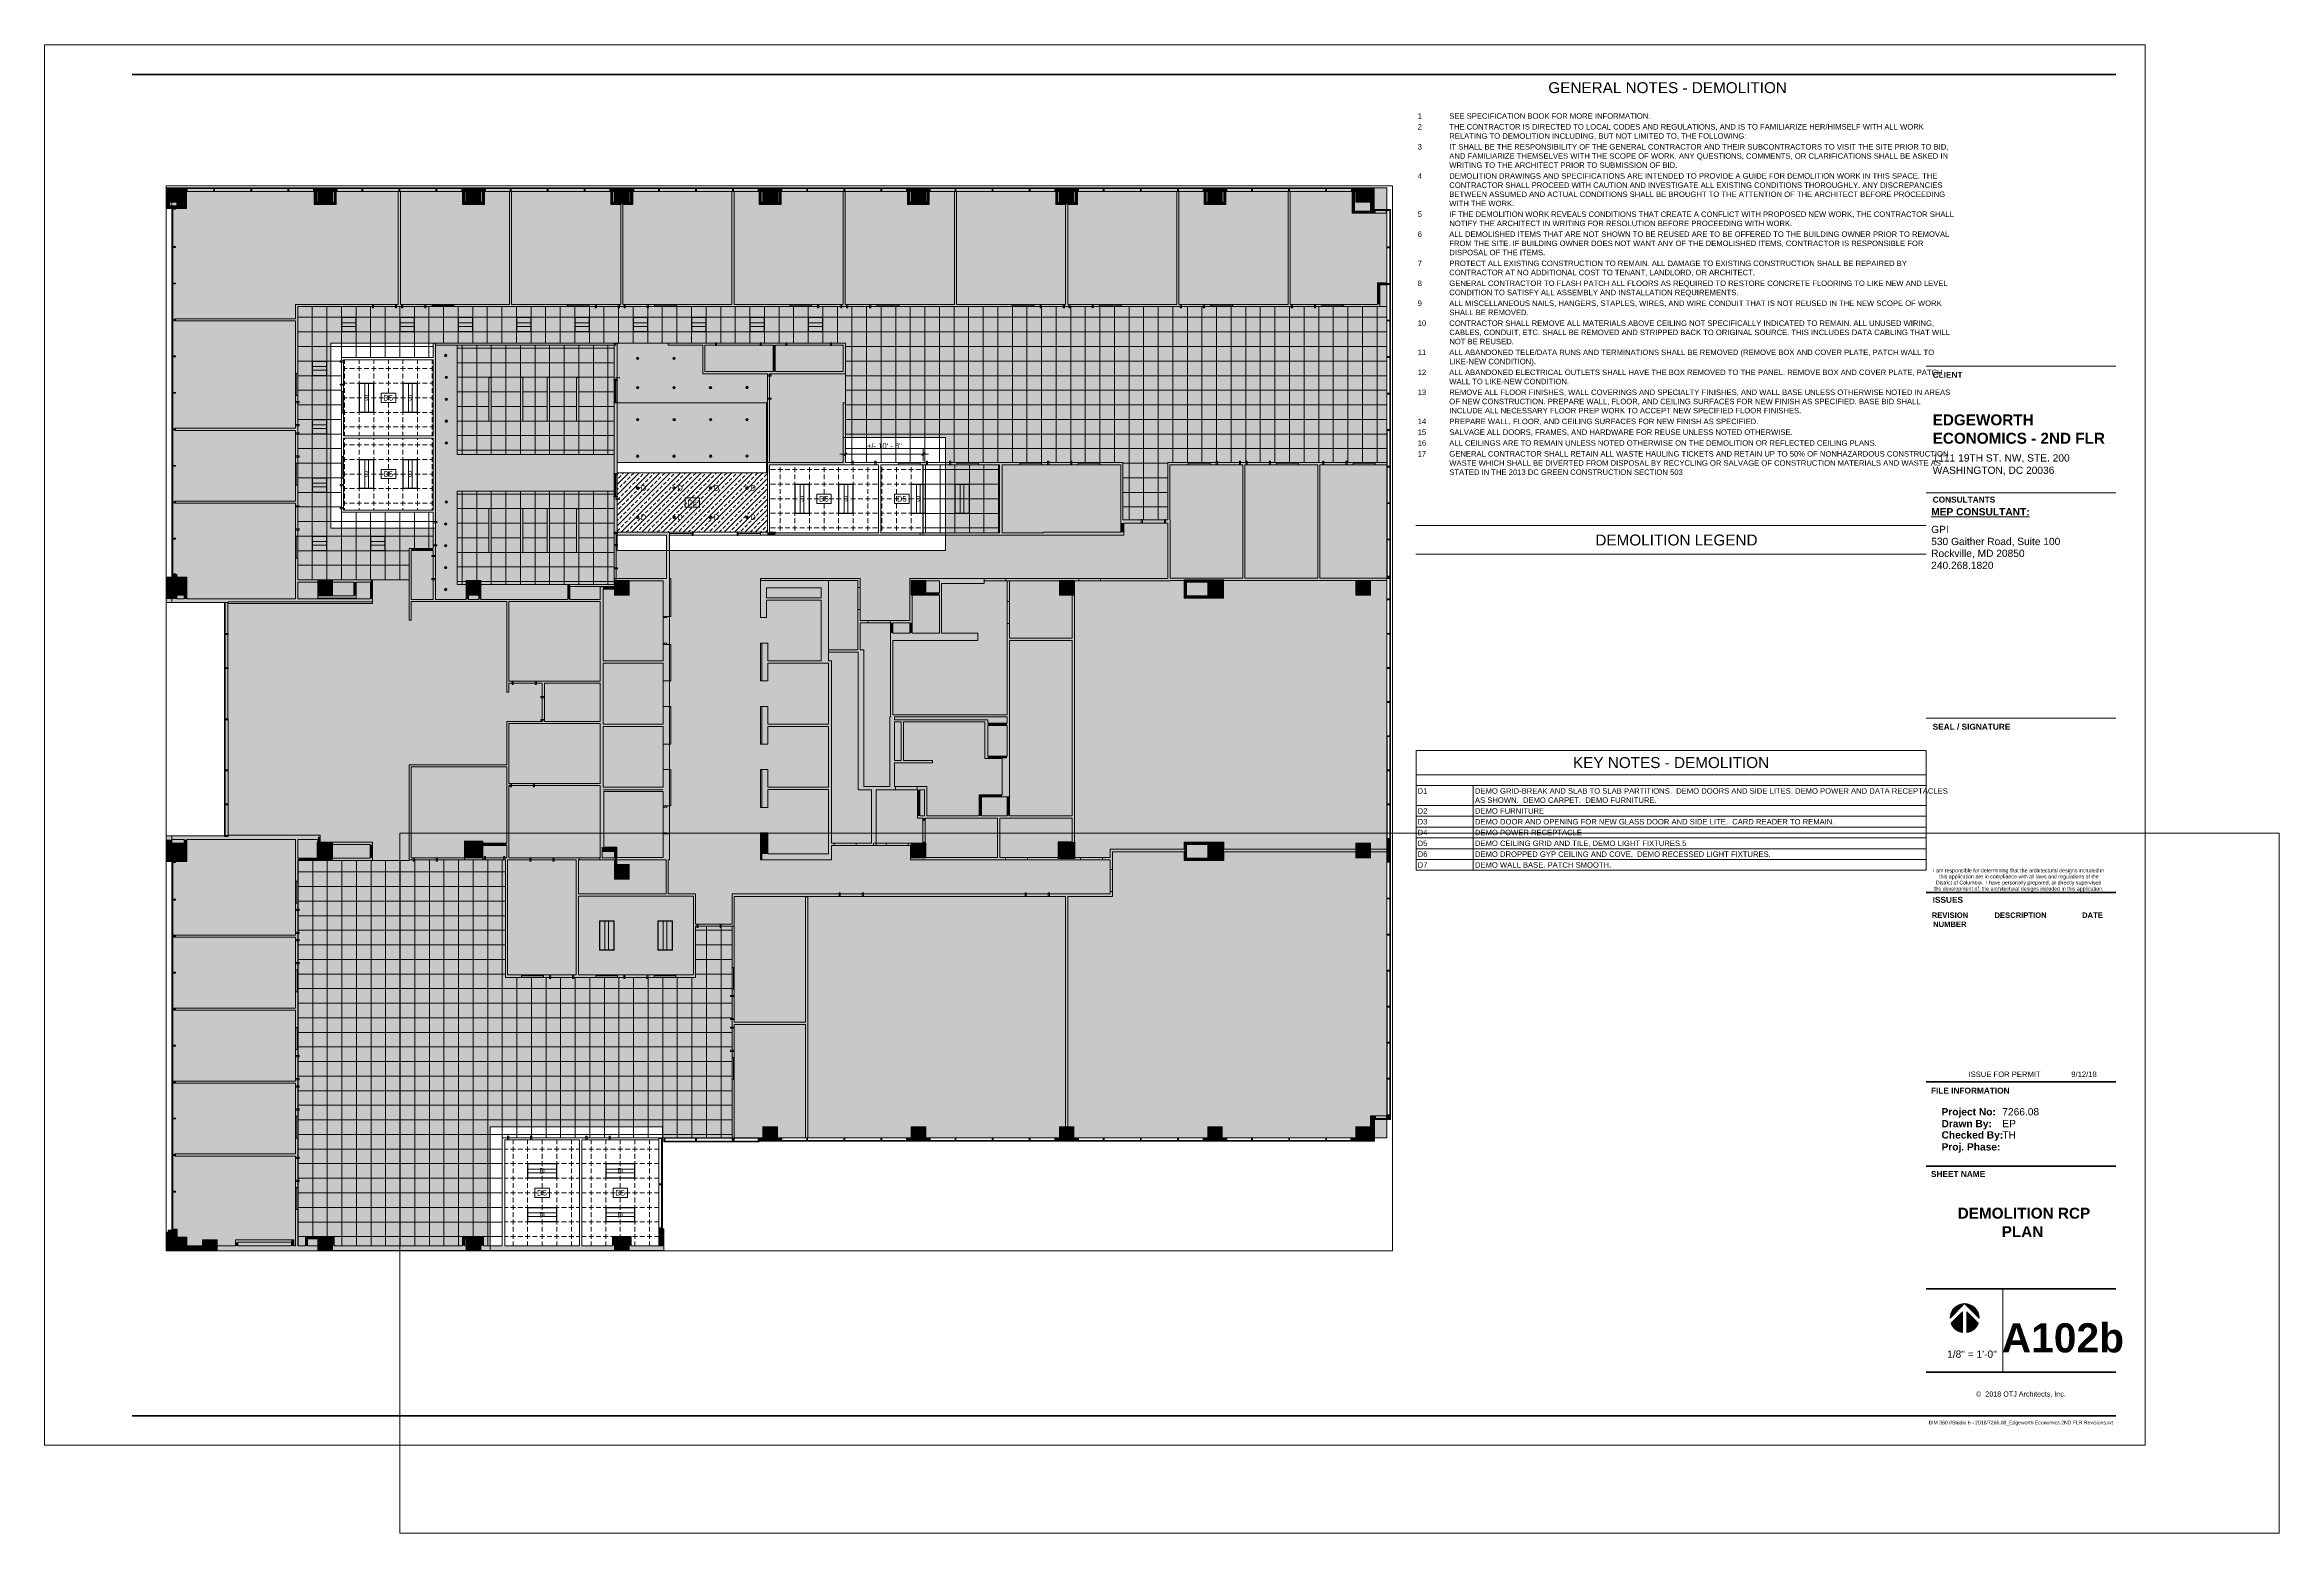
# Paper-space layout 'Layout1' of a CAD drawing. Header units: inches. Extents: x 0 to 38.3, y -1.5 to 24.
# The model-space entities are those that its viewports show. They can reach past a viewport. Long polylines and large blocks are cut down to what shows.
import ezdxf

# ---------------------------------------------------------------- set-up
doc = ezdxf.new("R2010")
doc.units = ezdxf.units.IN
doc.header["$LTSCALE"] = 48
doc.header["$MEASUREMENT"] = 0
doc.linetypes.add('Demolished', pattern=[0.1875, 0.125, -0.0625])
doc.linetypes.add('Overhead', pattern=[0.15625, 0.09375, -0.0625])
for name, color, linetype, lineweight in [('A-ANNO-DIMS', 211, 'Continuous', 9), ('A-ANNO-DIMS-96', 211, 'Continuous', 9), ('A-ANNO-KEYN', 231, 'Continuous', 9), ('A-ANNO-NOTE', 131, 'Continuous', 9), ('A-CLNG', 13, 'Continuous', 13), ('A-CLNG-PATT', 13, 'Continuous', 13), ('A-DETL-GENF', 92, 'Continuous', 9), ('A-DETL-MEDM', 33, 'Continuous', 13), ('A-DETL-THIN', 151, 'Continuous', 9), ('A-DOOR', 31, 'Continuous', 13), ('A-DOOR-FRAM', 31, 'Continuous', 20), ('A-GLAZ', 151, 'Continuous', 13), ('A-GLAZ-CURT', 52, 'Continuous', 13), ('A-GLAZ-CWMG', 51, 'Continuous', 13), ('A-WALL', 113, 'Continuous', 13), ('A-WALL-PATT', 111, 'Continuous', 13), ('E-LITE-EQPM', 33, 'Continuous', 13), ('E-LITE-EQPM-IDEN', 33, 'Continuous', 9), ('G-ANNO-SCHD', 231, 'Continuous', 9), ('G-ANNO-TEXT', 231, 'Continuous', 9), ('G-ANNO-TTLB', 6, 'Continuous', 9), ('G-ANNO-TTLB-THIN', 151, 'Continuous', 9), ('G-ANNO-TTLB-WIDE', 214, 'Continuous', 50), ('I-WALL', 2, 'Continuous', 13), ('S-COLS', 52, 'Continuous', 13)]:
    doc.layers.add(name, color=color, linetype=linetype, lineweight=lineweight)
doc.layers.add('G-ANNO-NPLT', color=191, linetype='Continuous', plot=False)
doc.styles.add('Arial', font='arial_2.ttf', dxfattribs={"height": 9})
doc.styles.add('Arial_1', font='arial_2.ttf', dxfattribs={"height": 0.064781})
doc.styles.add('Arial_2', font='arial_2.ttf', dxfattribs={"height": 0.09375})
doc.styles.add('Arial_B', font='arialbd_2.ttf', dxfattribs={"height": 0.09375})
doc.styles.add('Swis721 Lt BT', font='swissl.ttf', dxfattribs={"height": 9})
doc.styles.add('Swis721 Lt BT_1', font='swissl.ttf', dxfattribs={"height": 0.088084})
doc.styles.add('Swis721 Lt BT_2', font='swissl.ttf', dxfattribs={"height": 0.125})
doc.styles.add('Swis721 Lt BT_3', font='swissl.ttf', dxfattribs={"height": 0.0625})
doc.styles.add('Swis721 Lt BT_4', font='swissl.ttf', dxfattribs={"height": 0.1875})
doc.styles.add('Swis721 Lt BT_5', font='swissl.ttf', dxfattribs={"height": 0.09375})
doc.styles.add('Swis721 Lt BT_B', font='', dxfattribs={"height": 0.101562})
doc.styles.add('Swis721 Lt BT_B_1', font='', dxfattribs={"height": 0.125})
doc.styles.add('Swis721 Lt BT_B_2', font='', dxfattribs={"height": 0.5})
doc.styles.add('Swis721 Lt BT_B_3', font='', dxfattribs={"height": 0.1875})
doc.styles.get('Swis721 Lt BT_B').set_extended_font_data('Swis721 Lt BT', bold=True)
doc.styles.get('Swis721 Lt BT_B_1').set_extended_font_data('Swis721 Lt BT', bold=True)
doc.styles.get('Swis721 Lt BT_B_2').set_extended_font_data('Swis721 Lt BT', bold=True)
doc.styles.get('Swis721 Lt BT_B_3').set_extended_font_data('Swis721 Lt BT', bold=True)
doc.dimstyles.new('OTJ_-_3_32__Linear__1_2__Tolerance', dxfattribs={"dimscale": 12, "dimtxt": 9.497835, "dimasz": 0.375, "dimexe": 0.75, "dimexo": 0.5, "dimgap": 0.5, "dimtad": 1, "dimdec": 1, "dimrnd": 0.5, "dimzin": 3, "dimdsep": 46, "dimlunit": 4, "dimtxsty": 'Swis721 Lt BT', "dimblk1": 'OBLIQUE', "dimblk2": 'OBLIQUE', "dimsah": 1, "dimcen": 0.09, "dimdle": 0.75, "dimazin": 0, "dimtfac": 1, "dimtdec": 4, "dimtix": 1, "dimtmove": 0, "dimatfit": 3, "dimfxl": 1, "dimtvp": 1, "dimfrac": 2, "dimtolj": 1, "dimtzin": 0, "dimarcsym": 2})

# ---------------------------------------------------------------- blocks, each defined once
blk = doc.blocks.new('Titleblock - 24 x 36 - DC-6820859-DEMOLITION RCP PLAN')
at = {"layer": 'G-ANNO-TTLB'}
h = blk.add_hatch(color=256, dxfattribs=at)
edge = h.paths.add_edge_path(flags=0)
edge.add_line((32.921, 2.436), (32.672, 2.187))
edge.add_arc((32.921, 2.187), 0.249, 90, 180, ccw=False)
h = blk.add_hatch(color=256, dxfattribs=at)
edge = h.paths.add_edge_path(flags=0)
edge.add_line((33.169, 2.187), (32.921, 2.436))
edge.add_arc((32.921, 2.187), 0.249, 0, 90, ccw=False)
h = blk.add_hatch(color=256, dxfattribs=at)
edge = h.paths.add_edge_path(flags=0)
edge.add_line((32.688, 2.1), (32.884, 2.296))
edge.add_line((32.884, 2.296), (32.884, 1.941))
edge.add_arc((32.921, 2.187), 0.249, 200.6073, 261.5435, ccw=False)
h = blk.add_hatch(color=256, dxfattribs=at)
edge = h.paths.add_edge_path(flags=0)
edge.add_line((32.957, 2.296), (33.153, 2.1))
edge.add_arc((32.921, 2.187), 0.249, 278.4565, 339.3927, ccw=False)
edge.add_line((32.957, 1.941), (32.957, 2.296))
at = {"layer": 'A-ANNO-NOTE'}
for p, q in [((32.672, 2.187), (32.921, 2.436)), ((32.921, 2.436), (32.672, 2.187)), ((32.672, 2.187), (32.921, 2.436)), ((32.921, 2.436), (33.169, 2.187)), ((33.169, 2.187), (32.921, 2.436)), ((32.921, 2.436), (33.169, 2.187)), ((32.688, 2.1), (32.884, 2.296)), ((32.884, 2.296), (32.688, 2.1)), ((32.884, 2.296), (32.688, 2.1)), ((32.884, 1.941), (32.884, 2.296)), ((32.884, 2.296), (32.884, 1.941)), ((32.884, 1.941), (32.884, 2.296)), ((32.957, 1.941), (32.957, 2.296)), ((32.957, 2.296), (32.957, 1.941)), ((33.153, 2.1), (32.957, 2.296)), ((32.957, 2.296), (33.153, 2.1)), ((32.957, 2.296), (32.957, 1.941)), ((33.153, 2.1), (32.957, 2.296))]:
    blk.add_line(p, q, dxfattribs=at)
for start, end in [(90, 180), (90, 180), (90, 180), (360, 90), (360, 90), (360, 90), (200.6073, 261.5435), (200.6073, 261.5435), (200.6073, 261.5435), (278.4565, 339.3927), (278.4565, 339.3927), (278.4565, 339.3927)]:
    blk.add_arc((32.921, 2.187), 0.249, start, end, dxfattribs=at)
at = {"layer": 'G-ANNO-TTLB'}
for p, q in [((0.012, 24.012), (0.012, 0.012)), ((36.013, 24.012), (0.012, 24.012)), ((36.013, 0.012), (36.013, 24.012)), ((32.262, 18.502), (35.512, 18.502)), ((32.262, 18.502), (35.512, 18.502)), ((0.012, 0.012), (36.013, 0.012))]:
    blk.add_line(p, q, dxfattribs=at)
at = {"layer": 'G-ANNO-TTLB-THIN'}
for p, q in [((32.262, 16.331), (35.512, 16.331)), ((32.262, 12.47), (35.512, 12.47)), ((33.575, 2.69), (33.575, 1.262))]:
    blk.add_line(p, q, dxfattribs=at)
at = {"layer": 'G-ANNO-TTLB-WIDE'}
for p, q in [((35.512, 23.502), (1.512, 23.502)), ((32.262, 9.481), (35.512, 9.481)), ((35.512, 6.238), (32.262, 6.238)), ((35.512, 4.791), (32.262, 4.791)), ((32.262, 2.69), (35.512, 2.69)), ((32.262, 1.262), (35.512, 1.262)), ((1.512, 0.512), (32.262, 0.512)), ((32.262, 0.512), (35.512, 0.512))]:
    blk.add_line(p, q, dxfattribs=at)
at = {"layer": 'G-ANNO-TTLB', "attachment_point": 1}
for s, insert, char_height, width, style in [('CLIENT', (32.373, 18.405), 0.1016, 0.57128, 'Swis721 Lt BT_B'), ('CONSULTANTS', (32.374, 16.266), 0.10156, 1.19938, 'Swis721 Lt BT_B'), ('\\LMEP CONSULTANT:', (32.348, 16.07), 0.125, 1.94425, 'Swis721 Lt BT_B_1'), ('SEAL / SIGNATURE', (32.373, 12.373), 0.10156, 1.48344, 'Swis721 Lt BT_B'), ('I am responsible for determining that the architectural designs included in ', (32.38, 9.892), 0.06478, 3.51922, 'Arial_1'), ('the development of, the architectural designs included in this application.', (32.395, 9.579), 0.06478, 3.45294, 'Arial_1'), ('District of Columbia.  I have personally prepared, or directly supervised ', (32.429, 9.684), 0.06478, 3.40559, 'Arial_1'), ('this application are in compliance with all laws and regulations of the ', (32.484, 9.788), 0.06478, 3.26987, 'Arial_1'), ('ISSUES', (32.373, 9.407), 0.1016, 0.58075, 'Swis721 Lt BT_B'), ('REVISION', (32.357, 9.14), 0.0937, 0.76381, 'Arial_B'), ('NUMBER', (32.38, 8.984), 0.0937, 0.71016, 'Arial_B'), ('DESCRIPTION', (33.432, 9.14), 0.09375, 1.09838, 'Arial_B'), ('DATE', (34.934, 9.14), 0.0937, 0.43556, 'Arial_B'), ('FILE INFORMATION', (32.344, 6.138), 0.10156, 1.51816, 'Swis721 Lt BT_B'), ('Project No:', (32.525, 5.786), 0.125, 1.05103, 'Swis721 Lt BT_B_1'), ('Checked By:', (32.525, 5.389), 0.125, 1.20253, 'Swis721 Lt BT_B_1'), ('Drawn By:', (32.525, 5.583), 0.125, 0.96581, 'Swis721 Lt BT_B_1'), ('Proj. Phase:', (32.525, 5.185), 0.125, 1.13625, 'Swis721 Lt BT_B_1'), ('SHEET NAME', (32.344, 4.708), 0.1016, 1.04156, 'Swis721 Lt BT_B'), ('©  2018 OTJ Architects, Inc.', (33.116, 0.93), 0.08808, 1.85587, 'Swis721 Lt BT_1')]:
    blk.add_mtext(s, dxfattribs=dict(at, insert=insert, char_height=char_height, width=width, style=style))
blk = doc.blocks.new('System Panel - Glazed perim-6904431-2ND FLOOR RCP DEMO')
at = {"layer": 'A-GLAZ-CURT'}
blk.add_hatch(color=256, dxfattribs=at).paths.add_polyline_path([(-35.502, -3), (35.502, -3), (35.502, -1.5), (-35.502, -1.5)], flags=0)
for p, q in [((-35.502, -3), (-35.502, -1.5)), ((-35.502, -1.5), (35.502, -1.5)), ((35.502, -1.5), (35.502, -3)), ((35.502, -3), (-35.502, -3))]:
    blk.add_line(p, q, dxfattribs=at)
blk = doc.blocks.new('Rectangular Mullion - 1_5_ x 6_ rectangular-6904432-2ND FLOOR RCP DEMO')
at = {"layer": 'A-GLAZ-CWMG'}
blk.add_hatch(color=256, dxfattribs=at).paths.add_polyline_path([(0, -3), (0, 3), (-1.5, 3), (-1.5, -3)], flags=0)
for p, q in [((-1.5, 3), (0, 3)), ((-1.5, -3), (-1.5, 3)), ((0, 3), (0, -3)), ((0, -3), (-1.5, -3))]:
    blk.add_line(p, q, dxfattribs=at)
blk = doc.blocks.new('System Panel - Glazed perim-6904434-2ND FLOOR RCP DEMO')
at = {"layer": 'A-GLAZ-CURT'}
blk.add_hatch(color=256, dxfattribs=at).paths.add_polyline_path([(-37.262, -3), (37.262, -3), (37.262, -1.5), (-37.262, -1.5)], flags=0)
for p, q in [((-37.262, -3), (-37.262, -1.5)), ((-37.262, -1.5), (37.262, -1.5)), ((37.262, -1.5), (37.262, -3)), ((37.262, -3), (-37.262, -3))]:
    blk.add_line(p, q, dxfattribs=at)
blk = doc.blocks.new('Rectangular Mullion - 1_5_ x 6_ rectangular-6904435-2ND FLOOR RCP DEMO')
at = {"layer": 'A-GLAZ-CWMG'}
blk.add_line((5878.822, -1030.005), (5878.822, -959), dxfattribs=at)
blk = doc.blocks.new('Rectangular Mullion - 1_5_ x 6_ rectangular-6904437-2ND FLOOR RCP DEMO')
at = {"layer": 'A-GLAZ-CWMG'}
blk.add_hatch(color=256, dxfattribs=at).paths.add_polyline_path([(-0.75, 1.5), (-0.75, 3), (0.75, 3), (0.75, -3), (-0.75, -3), (-0.75, -2.799)], flags=0)
for p, q in [((0.75, 3), (-0.75, 3)), ((-0.75, 3), (-0.75, -3)), ((0.75, -3), (0.75, 3)), ((-0.75, -3), (0.75, -3))]:
    blk.add_line(p, q, dxfattribs=at)
blk = doc.blocks.new('Concrete-Rectangular-Column - 24 x 18-6904599-2ND FLOOR RCP DEMO')
at = {"layer": 'S-COLS'}
blk.add_hatch(color=256, dxfattribs=at).paths.add_polyline_path([(-12, -9), (12, -9), (12, 9), (-12, 9), (-12, -8.804)], flags=0)
for p, q in [((-12, 9), (12, 9)), ((-12, -9), (-12, 9)), ((12, 9), (12, -9)), ((12, -9), (-12, -9))]:
    blk.add_line(p, q, dxfattribs=at)
blk = doc.blocks.new('Concrete-Rectangular-Column - 24 x 24-6904600-2ND FLOOR RCP DEMO')
at = {"layer": 'S-COLS'}
blk.add_hatch(color=256, dxfattribs=at).paths.add_polyline_path([(-12, -12), (12, -12), (12, 12), (-12, 12)], flags=0)
for p, q in [((-12, 12), (12, 12)), ((-12, -12), (-12, 12)), ((12, 12), (12, -12)), ((12, -12), (-12, -12))]:
    blk.add_line(p, q, dxfattribs=at)
blk = doc.blocks.new('System Panel - Glazed perim-6904438-2ND FLOOR RCP DEMO')
at = {"layer": 'A-GLAZ-CURT'}
blk.add_hatch(color=256, dxfattribs=at).paths.add_polyline_path([(-29.434, -3), (29.434, -3), (29.434, -1.5), (-29.434, -1.5), (-29.434, -2.5)], flags=0)
for p, q in [((-29.434, -3), (-29.434, -1.5)), ((-29.434, -1.5), (29.434, -1.5)), ((29.434, -1.5), (29.434, -3)), ((29.434, -3), (-29.434, -3))]:
    blk.add_line(p, q, dxfattribs=at)
blk = doc.blocks.new('Rectangular Mullion - 1_5_ x 6_ rectangular-6904439-2ND FLOOR RCP DEMO')
at = {"layer": 'A-GLAZ-CWMG'}
blk.add_hatch(color=256, dxfattribs=at).paths.add_polyline_path([(0, -2.248), (0, 3), (-1.5, 3), (-1.5, -3), (0, -3), (0, -2.5)], flags=0)
for p, q in [((-1.5, 3), (0, 3)), ((-1.5, -3), (-1.5, 3)), ((0, 3), (0, -3)), ((0, -3), (-1.5, -3))]:
    blk.add_line(p, q, dxfattribs=at)
blk = doc.blocks.new('System Panel - Glazed perim-6904441-2ND FLOOR RCP DEMO')
at = {"layer": 'A-GLAZ-CURT'}
blk.add_hatch(color=256, dxfattribs=at).paths.add_polyline_path([(-28.896, -1.5), (-28.896, -3), (28.896, -3), (28.896, -1.5)], flags=0)
for p, q in [((-28.896, -3), (-28.896, -1.5)), ((-28.896, -1.5), (28.896, -1.5)), ((28.896, -1.5), (28.896, -3)), ((28.896, -3), (-28.896, -3))]:
    blk.add_line(p, q, dxfattribs=at)
blk = doc.blocks.new('Rectangular Mullion - 2_5_ x 5_ rectangular-6904442-2ND FLOOR RCP DEMO')
at = {"layer": 'A-GLAZ-CWMG'}
blk.add_line((7077.572, -783.607), (7077.572, -725.892), dxfattribs=at)
blk = doc.blocks.new('System Panel - Glazed perim-6904444-2ND FLOOR RCP DEMO')
at = {"layer": 'A-GLAZ-CURT'}
blk.add_hatch(color=256, dxfattribs=at).paths.add_polyline_path([(-28.896, -3), (28.896, -3), (28.896, -1.5), (-28.896, -1.5)], flags=0)
for p, q in [((-28.896, -3), (-28.896, -1.5)), ((-28.896, -1.5), (28.896, -1.5)), ((28.896, -1.5), (28.896, -3)), ((28.896, -3), (-28.896, -3))]:
    blk.add_line(p, q, dxfattribs=at)
blk = doc.blocks.new('Rectangular Mullion - 2_5_ x 5_ rectangular-6904445-2ND FLOOR RCP DEMO')
at = {"layer": 'A-GLAZ-CWMG'}
blk.add_line((7077.572, -665.101), (7077.572, -607.309), dxfattribs=at)
blk = doc.blocks.new('Rectangular Mullion - 1_5_ x 6_ rectangular-6904446-2ND FLOOR RCP DEMO')
at = {"layer": 'A-GLAZ-CWMG'}
blk.add_hatch(color=256, dxfattribs=at).paths.add_polyline_path([(-0.75, 3), (0.75, 3), (0.75, -3), (-0.75, -3), (-0.75, 2.5)], flags=0)
for p, q in [((0.75, 3), (-0.75, 3)), ((-0.75, 3), (-0.75, -3)), ((0.75, -3), (0.75, 3)), ((-0.75, -3), (0.75, -3))]:
    blk.add_line(p, q, dxfattribs=at)
blk = doc.blocks.new('Rectangular Mullion - 1_5_ x 6_ rectangular-6904447-2ND FLOOR RCP DEMO')
at = {"layer": 'A-GLAZ-CWMG'}
blk.add_line((7077.072, -605.809), (7077.072, -548.017), dxfattribs=at)
blk = doc.blocks.new('System Panel - Glazed perim-6904448-2ND FLOOR RCP DEMO')
at = {"layer": 'A-GLAZ-CURT'}
blk.add_hatch(color=256, dxfattribs=at).paths.add_polyline_path([(-29.458, -3), (29.458, -3), (29.458, -1.5), (-29.458, -1.5)], flags=0)
for p, q in [((-29.458, -3), (-29.458, -1.5)), ((-29.458, -1.5), (29.458, -1.5)), ((29.458, -1.5), (29.458, -3)), ((29.458, -3), (-29.458, -3))]:
    blk.add_line(p, q, dxfattribs=at)
blk = doc.blocks.new('Rectangular Mullion - 1_5_ x 6_ rectangular-6904451-2ND FLOOR RCP DEMO')
at = {"layer": 'A-GLAZ-CWMG'}
blk.add_line((7077.072, -487.226), (7077.072, -428.309), dxfattribs=at)
blk = doc.blocks.new('System Panel - Glazed perim-6904452-2ND FLOOR RCP DEMO')
at = {"layer": 'A-GLAZ-CURT'}
blk.add_hatch(color=256, dxfattribs=at).paths.add_polyline_path([(-27.771, -1.5), (-27.771, -3), (27.771, -3), (27.771, -1.5)], flags=0)
for p, q in [((-27.771, -3), (-27.771, -1.5)), ((-27.771, -1.5), (27.771, -1.5)), ((27.771, -1.5), (27.771, -3)), ((27.771, -3), (-27.771, -3))]:
    blk.add_line(p, q, dxfattribs=at)
blk = doc.blocks.new('System Panel - Glazed perim-6904454-2ND FLOOR RCP DEMO')
at = {"layer": 'A-GLAZ-CURT'}
blk.add_hatch(color=256, dxfattribs=at).paths.add_polyline_path([(-27.3125, -1.5), (-27.3125, -3), (27.3125, -3), (27.3125, -1.5)], flags=0)
for p, q in [((-27.3125, -3), (-27.3125, -1.5)), ((-27.3125, -1.5), (27.3125, -1.5)), ((27.3125, -1.5), (27.3125, -3)), ((27.3125, -3), (-27.3125, -3))]:
    blk.add_line(p, q, dxfattribs=at)
blk = doc.blocks.new('Rectangular Mullion - 2_5_ x 5_ rectangular-6904455-2ND FLOOR RCP DEMO')
at = {"layer": 'A-GLAZ-CWMG'}
blk.add_line((7077.572, -389.309), (7077.572, -333.767), dxfattribs=at)
blk = doc.blocks.new('System Panel - Glazed perim-6904457-2ND FLOOR RCP DEMO')
at = {"layer": 'A-GLAZ-CURT'}
blk.add_hatch(color=256, dxfattribs=at).paths.add_polyline_path([(-27.3125, -3), (27.3125, -3), (27.3125, -1.5), (-27.3125, -1.5)], flags=0)
for p, q in [((-27.3125, -3), (-27.3125, -1.5)), ((-27.3125, -1.5), (27.3125, -1.5)), ((27.3125, -1.5), (27.3125, -3)), ((27.3125, -3), (-27.3125, -3))]:
    blk.add_line(p, q, dxfattribs=at)
blk = doc.blocks.new('Rectangular Mullion - 2_5_ x 5_ rectangular-6904458-2ND FLOOR RCP DEMO')
at = {"layer": 'A-GLAZ-CWMG'}
blk.add_line((7077.572, -276.142), (7077.572, -221.517), dxfattribs=at)
blk = doc.blocks.new('Rectangular Mullion - 1_5_ x 6_ rectangular-6904459-2ND FLOOR RCP DEMO')
at = {"layer": 'A-GLAZ-CWMG'}
blk.add_line((7077.072, -220.017), (7077.072, -165.392), dxfattribs=at)
blk = doc.blocks.new('System Panel - Glazed perim-6904460-2ND FLOOR RCP DEMO')
at = {"layer": 'A-GLAZ-CURT'}
blk.add_hatch(color=256, dxfattribs=at).paths.add_polyline_path([(-27.667, -3), (27.667, -3), (27.667, -1.5), (-27.667, -1.5)], flags=0)
for p, q in [((-27.667, -3), (-27.667, -1.5)), ((-27.667, -1.5), (27.667, -1.5)), ((27.667, -1.5), (27.667, -3)), ((27.667, -3), (-27.667, -3))]:
    blk.add_line(p, q, dxfattribs=at)
blk = doc.blocks.new('System Panel - Glazed perim-6904462-2ND FLOOR RCP DEMO')
at = {"layer": 'A-GLAZ-CURT'}
blk.add_hatch(color=256, dxfattribs=at).paths.add_polyline_path([(-16.666, -1.5), (-16.666, -3), (16.666, -3), (16.666, -1.5), (13.007, -1.5)], flags=0)
for p, q in [((-16.666, -3), (-16.666, -1.5)), ((-16.666, -1.5), (16.666, -1.5)), ((16.666, -1.5), (16.666, -3)), ((16.666, -3), (-16.666, -3))]:
    blk.add_line(p, q, dxfattribs=at)
blk = doc.blocks.new('Rectangular Mullion - 1_5_ x 6_ rectangular-6904463-2ND FLOOR RCP DEMO')
at = {"layer": 'A-GLAZ-CWMG'}
blk.add_line((7077.072, -51.642), (7077.072, 3.691), dxfattribs=at)
blk = doc.blocks.new('System Panel - Glazed perim-6904619-2ND FLOOR RCP DEMO')
at = {"layer": 'A-GLAZ-CURT'}
blk.add_hatch(color=256, dxfattribs=at).paths.add_polyline_path([(9.151, -3), (9.151, -1.5), (-9.151, -1.5), (-9.151, -3)], flags=0)
for p, q in [((-9.151, -3), (-9.151, -1.5)), ((-9.151, -1.5), (9.151, -1.5)), ((9.151, -1.5), (9.151, -3)), ((9.151, -3), (-9.151, -3))]:
    blk.add_line(p, q, dxfattribs=at)
blk = doc.blocks.new('Rectangular Mullion - 1_5_ x 6_ rectangular-6904617-2ND FLOOR RCP DEMO')
at = {"layer": 'A-GLAZ-CWMG'}
blk.add_line((7058.023, -845.476), (7076.324, -845.476), dxfattribs=at)
blk = doc.blocks.new('Rectangular Mullion - 1_5_ x 6_ rectangular-6904467-2ND FLOOR RCP DEMO')
at = {"layer": 'A-GLAZ-CWMG'}
blk.add_hatch(color=256, dxfattribs=at).paths.add_polyline_path([(-1.5, 3), (0, 3), (0, -3), (-1.5, -3), (-1.5, 1.5)], flags=0)
for p, q in [((0, 3), (-1.5, 3)), ((-1.5, 3), (-1.5, -3)), ((0, -3), (0, 3)), ((-1.5, -3), (0, -3))]:
    blk.add_line(p, q, dxfattribs=at)
blk = doc.blocks.new('System Panel - Glazed perim-6904468-2ND FLOOR RCP DEMO')
at = {"layer": 'A-GLAZ-CURT'}
blk.add_hatch(color=256, dxfattribs=at).paths.add_polyline_path([(25.48, -2.5), (25.48, -1.5), (-25.48, -1.5), (-25.455, -3), (25.48, -3)], flags=0)
for p, q in [((-25.48, -3), (-25.48, -1.5)), ((-25.48, -1.5), (25.48, -1.5)), ((25.48, -1.5), (25.48, -3)), ((25.48, -3), (-25.48, -3))]:
    blk.add_line(p, q, dxfattribs=at)
blk = doc.blocks.new('System Panel - Glazed perim-6904469-2ND FLOOR RCP DEMO')
at = {"layer": 'A-GLAZ-CURT'}
blk.add_hatch(color=256, dxfattribs=at).paths.add_polyline_path([(27.375, -1.5), (-27.375, -1.5), (-27.375, -3), (27.375, -3), (27.375, -2.5)], flags=0)
for p, q in [((-27.375, -3), (-27.375, -1.5)), ((-27.375, -1.5), (27.375, -1.5)), ((27.375, -1.5), (27.375, -3)), ((27.375, -3), (-27.375, -3))]:
    blk.add_line(p, q, dxfattribs=at)
blk = doc.blocks.new('Rectangular Mullion - 2_5_ x 5_ rectangular-6904470-2ND FLOOR RCP DEMO')
at = {"layer": 'A-GLAZ-CWMG'}
blk.add_line((5169.523, -0.976), (5169.523, -51.936), dxfattribs=at)
blk = doc.blocks.new('System Panel - Glazed perim-6904472-2ND FLOOR RCP DEMO')
at = {"layer": 'A-GLAZ-CURT'}
blk.add_hatch(color=256, dxfattribs=at).paths.add_polyline_path([(41.292, -1.5), (-41.292, -1.5), (-41.292, -3), (41.292, -3)], flags=0)
for p, q in [((-41.292, -3), (-41.292, -1.5)), ((-41.292, -1.5), (41.292, -1.5)), ((41.292, -1.5), (41.292, -3)), ((41.292, -3), (-41.292, -3))]:
    blk.add_line(p, q, dxfattribs=at)
blk = doc.blocks.new('Rectangular Mullion - 2_5_ x 5_ rectangular-6904473-2ND FLOOR RCP DEMO')
at = {"layer": 'A-GLAZ-CWMG'}
blk.add_line((5169.523, -109.686), (5169.523, -192.226), dxfattribs=at)
blk = doc.blocks.new('Rectangular Mullion - 1_5_ x 6_ rectangular-6904474-2ND FLOOR RCP DEMO')
at = {"layer": 'A-GLAZ-CWMG'}
blk.add_hatch(color=256, dxfattribs=at).paths.add_polyline_path([(0.75, 2.5), (0.75, -3), (-0.75, -3), (-0.75, 3), (0.75, 3)], flags=0)
for p, q in [((0.75, 3), (-0.75, 3)), ((-0.75, 3), (-0.75, -3)), ((0.75, -3), (0.75, 3)), ((-0.75, -3), (0.75, -3))]:
    blk.add_line(p, q, dxfattribs=at)
blk = doc.blocks.new('System Panel - Glazed perim-6904475-2ND FLOOR RCP DEMO')
at = {"layer": 'A-GLAZ-CURT'}
blk.add_hatch(color=256, dxfattribs=at).paths.add_polyline_path([(41.27, -3), (41.27, -1.5), (-41.27, -1.5), (-41.27, -3), (-31.219, -3)], flags=0)
for p, q in [((-41.27, -3), (-41.27, -1.5)), ((-41.27, -1.5), (41.27, -1.5)), ((41.27, -1.5), (41.27, -3)), ((41.27, -3), (-41.27, -3))]:
    blk.add_line(p, q, dxfattribs=at)
blk = doc.blocks.new('Rectangular Mullion - 2_5_ x 5_ rectangular-6904477-2ND FLOOR RCP DEMO')
at = {"layer": 'A-GLAZ-CWMG'}
blk.add_line((5169.523, -53.436), (5169.523, -108.186), dxfattribs=at)
blk = doc.blocks.new('Rectangular Mullion - 1_5_ x 6_ rectangular-6904479-2ND FLOOR RCP DEMO')
at = {"layer": 'A-GLAZ-CWMG'}
blk.add_line((5170.023, -193.726), (5170.023, -276.311), dxfattribs=at)
blk = doc.blocks.new('System Panel - Glazed perim-6904481-2ND FLOOR RCP DEMO')
at = {"layer": 'A-GLAZ-CURT'}
blk.add_hatch(color=256, dxfattribs=at).paths.add_polyline_path([(25.27, -3), (25.27, -1.5), (-25.27, -1.5), (-25.27, -3), (24.27, -3)], flags=0)
for p, q in [((-25.27, -3), (-25.27, -1.5)), ((-25.27, -1.5), (25.27, -1.5)), ((25.27, -1.5), (25.27, -3)), ((25.27, -3), (-25.27, -3))]:
    blk.add_line(p, q, dxfattribs=at)
blk = doc.blocks.new('Rectangular Mullion - 1_5_ x 6_ rectangular-6904483-2ND FLOOR RCP DEMO')
at = {"layer": 'A-GLAZ-CWMG'}
blk.add_line((5170.023, -277.811), (5170.023, -332.436), dxfattribs=at)
blk = doc.blocks.new('Rectangular Mullion - 1_5_ x 6_ rectangular-6904484-2ND FLOOR RCP DEMO')
at = {"layer": 'A-GLAZ-CWMG'}
blk.add_line((5170.023, -333.936), (5170.023, -383.476), dxfattribs=at)
blk = doc.blocks.new('Single Flush - OTJ_SOLIDFLUSH_ALUM 3_6-6904485-2ND FLOOR RCP DEMO')
at = {"layer": 'A-DOOR-FRAM'}
for p, q in [((-23, -0.75), (-23, 5)), ((-23, 5), (-21, 5)), ((-21, -0.75), (-21, 5)), ((21.000004, -0.75), (21.000004, 5)), ((21.000004, 5), (23.000004, 5)), ((23.000004, -0.75), (23.000004, 5)), ((-23, -0.75), (-21, -0.75)), ((21.000004, -0.75), (23.000004, -0.75))]:
    blk.add_line(p, q, dxfattribs=at)
blk = doc.blocks.new('Single Flush - OTJ_SOLIDFLUSH_ALUM 3_6-6904486-2ND FLOOR RCP DEMO')
at = {"layer": 'A-DOOR-FRAM'}
for p, q in [((-23, 0.75), (-23, -5)), ((-23, 0.75), (-21, 0.75)), ((-21, 0.75), (-21, -5)), ((21.000004, 0.75), (21.000004, -5)), ((21.000004, 0.75), (23.000004, 0.75)), ((23.000004, 0.75), (23.000004, -5)), ((-23, -5), (-21, -5)), ((21.000004, -5), (23.000004, -5))]:
    blk.add_line(p, q, dxfattribs=at)
blk = doc.blocks.new('System Panel - Glazed perim-6904490-2ND FLOOR RCP DEMO')
at = {"layer": 'A-GLAZ-CURT'}
blk.add_hatch(color=256, dxfattribs=at).paths.add_polyline_path([(21.75, 1.5), (21.75, 3), (-21.75, 3), (-21.75, 1.5)], flags=0)
for p, q in [((-21.75, 1.5), (-21.75, 3)), ((-21.75, 3), (21.75, 3)), ((21.75, 3), (21.75, 1.5)), ((21.75, 1.5), (-21.75, 1.5))]:
    blk.add_line(p, q, dxfattribs=at)
blk = doc.blocks.new('System Panel - Glazed perim-6904491-2ND FLOOR RCP DEMO')
at = {"layer": 'A-GLAZ-CURT'}
blk.add_hatch(color=256, dxfattribs=at).paths.add_polyline_path([(29.75, 1.5), (29.75, 3), (-29.75, 3), (-29.75, 1.5)], flags=0)
for p, q in [((-29.75, 1.5), (-29.75, 3)), ((-29.75, 3), (29.75, 3)), ((29.75, 3), (29.75, 1.5)), ((29.75, 1.5), (-29.75, 1.5))]:
    blk.add_line(p, q, dxfattribs=at)
blk = doc.blocks.new('System Panel - Glazed perim-6904492-2ND FLOOR RCP DEMO')
at = {"layer": 'A-GLAZ-CURT'}
blk.add_hatch(color=256, dxfattribs=at).paths.add_polyline_path([(-18.62, 1.5), (20.265, 1.5), (20.265, 3), (-20.265, 3), (-20.265, 1.5)], flags=0)
for p, q in [((-20.265, 1.5), (-20.265, 3)), ((-20.265, 3), (20.265, 3)), ((20.265, 3), (20.265, 1.5)), ((20.265, 1.5), (-20.265, 1.5))]:
    blk.add_line(p, q, dxfattribs=at)
blk = doc.blocks.new('Rectangular Mullion - 1_5_ x 6_ rectangular-6904493-2ND FLOOR RCP DEMO')
at = {"layer": 'A-GLAZ-CWMG'}
blk.add_line((5270.023, 675.524), (5310.553, 675.524), dxfattribs=at)
blk = doc.blocks.new('Rectangular Mullion - 1_5_ x 6_ rectangular-6904494-2ND FLOOR RCP DEMO')
at = {"layer": 'A-GLAZ-CWMG'}
blk.add_line((5103.023, 675.524), (5146.523, 675.524), dxfattribs=at)
blk = doc.blocks.new('Rectangular Mullion - 1_5_ x 6_ rectangular-6904495-2ND FLOOR RCP DEMO')
at = {"layer": 'A-GLAZ-CWMG'}
blk.add_line((5148.023, 675.524), (5207.523, 675.524), dxfattribs=at)
blk = doc.blocks.new('Rectangular Mullion - 1_5_ x 6_ rectangular-6904500-2ND FLOOR RCP DEMO')
at = {"layer": 'A-GLAZ-CWMG'}
blk.add_hatch(color=256, dxfattribs=at).paths.add_polyline_path([(-0.03, 3), (0, 3), (-0.03, -3), (-1.5, -3), (-1.5, 3)], flags=0)
for p, q in [((0, 3), (-1.5, 3)), ((-1.5, 3), (-1.5, -3)), ((0, -3), (0, 3)), ((-1.5, -3), (0, -3))]:
    blk.add_line(p, q, dxfattribs=at)
blk = doc.blocks.new('Rectangular Mullion - 1_5_ x 6_ rectangular-6904501-2ND FLOOR RCP DEMO')
at = {"layer": 'A-GLAZ-CWMG'}
blk.add_hatch(color=256, dxfattribs=at).paths.add_polyline_path([(-1.5, 3), (-1.5, -3), (0, -3), (0, 3)], flags=0)
for p, q in [((-1.5, 3), (0, 3)), ((-1.5, -3), (-1.5, 3)), ((0, 3), (0, -3)), ((0, -3), (-1.5, -3))]:
    blk.add_line(p, q, dxfattribs=at)
blk = doc.blocks.new('Rectangular Mullion - 1_5_ x 6_ rectangular-6904502-2ND FLOOR RCP DEMO')
at = {"layer": 'A-GLAZ-CWMG'}
blk.add_hatch(color=256, dxfattribs=at).paths.add_polyline_path([(0.75, 3), (0.75, -3), (-0.75, -3), (-0.75, 3)], flags=0)
for p, q in [((0.75, 3), (-0.75, 3)), ((-0.75, 3), (-0.75, -3)), ((0.75, -3), (0.75, 3)), ((-0.75, -3), (0.75, -3))]:
    blk.add_line(p, q, dxfattribs=at)
blk = doc.blocks.new('Rectangular Mullion - 1_5_ x 6_ rectangular-6904503-2ND FLOOR RCP DEMO')
at = {"layer": 'A-GLAZ-CWMG'}
blk.add_hatch(color=256, dxfattribs=at).paths.add_polyline_path([(-0.75, 3), (0.75, 3), (0.75, -3), (-0.75, -3), (-0.75, -1.5)], flags=0)
for p, q in [((0.75, 3), (-0.75, 3)), ((-0.75, 3), (-0.75, -3)), ((0.75, -3), (0.75, 3)), ((-0.75, -3), (0.75, -3))]:
    blk.add_line(p, q, dxfattribs=at)
blk = doc.blocks.new('System Panel - Glazed perim-6904504-2ND FLOOR RCP DEMO')
at = {"layer": 'A-GLAZ-CURT'}
blk.add_hatch(color=256, dxfattribs=at).paths.add_polyline_path([(20.375, 1.5), (20.375, 3), (-20.375, 3), (-20.375, 1.5)], flags=0)
for p, q in [((-20.375, 1.5), (-20.375, 3)), ((-20.375, 3), (20.375, 3)), ((20.375, 3), (20.375, 1.5)), ((20.375, 1.5), (-20.375, 1.5))]:
    blk.add_line(p, q, dxfattribs=at)
blk = doc.blocks.new('System Panel - Glazed perim-6904505-2ND FLOOR RCP DEMO')
at = {"layer": 'A-GLAZ-CURT'}
blk.add_hatch(color=256, dxfattribs=at).paths.add_polyline_path([(20.39, 1.5), (20.39, 3), (-20.39, 3), (-20.39, 1.5)], flags=0)
for p, q in [((-20.39, 1.5), (-20.39, 3)), ((-20.39, 3), (20.39, 3)), ((20.39, 3), (20.39, 1.5)), ((20.39, 1.5), (-20.39, 1.5))]:
    blk.add_line(p, q, dxfattribs=at)
blk = doc.blocks.new('Rectangular Mullion - 1_5_ x 6_ rectangular-6904506-2ND FLOOR RCP DEMO')
at = {"layer": 'A-GLAZ-CWMG'}
blk.add_line((5513.743, 675.524), (5554.523, 675.524), dxfattribs=at)
blk = doc.blocks.new('Rectangular Mullion - 1_5_ x 6_ rectangular-6904507-2ND FLOOR RCP DEMO')
at = {"layer": 'A-GLAZ-CWMG'}
blk.add_line((5349.493, 675.524), (5390.243, 675.524), dxfattribs=at)
blk = doc.blocks.new('Rectangular Mullion - 1_5_ x 6_ rectangular-V1-2ND FLOOR RCP DEMO')
at = {"layer": 'A-GLAZ-CWMG'}
blk.add_line((5391.743, 675.524), (5450.243, 675.524), dxfattribs=at)
blk = doc.blocks.new('Rectangular Mullion - 1_5_ x 6_ rectangular-V2-2ND FLOOR RCP DEMO')
at = {"layer": 'A-GLAZ-CWMG'}
blk.add_line((5453.743, 675.524), (5512.243, 675.524), dxfattribs=at)
blk = doc.blocks.new('Rectangular Mullion - 1_5_ x 6_ rectangular-V3-2ND FLOOR RCP DEMO')
at = {"layer": 'A-GLAZ-CWMG'}
blk.add_line((5593.528, 675.524), (5633.259, 675.524), dxfattribs=at)
blk = doc.blocks.new('Rectangular Mullion - 1_5_ x 6_ rectangular-V4-2ND FLOOR RCP DEMO')
at = {"layer": 'A-GLAZ-CWMG'}
blk.add_line((5636.759, 675.524), (5695.278, 675.524), dxfattribs=at)
blk = doc.blocks.new('Rectangular Mullion - 1_5_ x 6_ rectangular-V5-2ND FLOOR RCP DEMO')
at = {"layer": 'A-GLAZ-CWMG'}
blk.add_line((6002.758, 675.524), (6042.553, 675.524), dxfattribs=at)
blk = doc.blocks.new('Rectangular Mullion - 1_5_ x 6_ rectangular-V6-2ND FLOOR RCP DEMO')
at = {"layer": 'A-GLAZ-CWMG'}
blk.add_line((5940.773, 675.524), (5999.258, 675.524), dxfattribs=at)
blk = doc.blocks.new('Rectangular Mullion - 1_5_ x 6_ rectangular-V7-2ND FLOOR RCP DEMO')
at = {"layer": 'A-GLAZ-CWMG'}
blk.add_line((6123.768, 675.524), (6182.288, 675.524), dxfattribs=at)
blk = doc.blocks.new('Rectangular Mullion - 1_5_ x 6_ rectangular-V8-2ND FLOOR RCP DEMO')
at = {"layer": 'A-GLAZ-CWMG'}
blk.add_line((6185.788, 675.524), (6244.268, 675.524), dxfattribs=at)
blk = doc.blocks.new('Rectangular Mullion - 1_5_ x 6_ rectangular-V9-2ND FLOOR RCP DEMO')
at = {"layer": 'A-GLAZ-CWMG'}
blk.add_line((6325.518, 675.524), (6365.273, 675.524), dxfattribs=at)
blk = doc.blocks.new('Rectangular Mullion - 1_5_ x 6_ rectangular-V10-2ND FLOOR RCP DEMO')
at = {"layer": 'A-GLAZ-CWMG'}
blk.add_line((6368.773, 675.524), (6427.268, 675.524), dxfattribs=at)
blk = doc.blocks.new('Rectangular Mullion - 1_5_ x 6_ rectangular-V11-2ND FLOOR RCP DEMO')
at = {"layer": 'A-GLAZ-CWMG'}
blk.add_line((6734.773, 675.524), (6774.548, 675.524), dxfattribs=at)
blk = doc.blocks.new('Rectangular Mullion - 1_5_ x 6_ rectangular-V12-2ND FLOOR RCP DEMO')
at = {"layer": 'A-GLAZ-CWMG'}
blk.add_line((6672.768, 675.524), (6731.273, 675.524), dxfattribs=at)
blk = doc.blocks.new('System Panel - Glazed perim-6904510-2ND FLOOR RCP DEMO')
at = {"layer": 'A-GLAZ-CURT'}
blk.add_hatch(color=256, dxfattribs=at).paths.add_polyline_path([(8.994, 1.5), (8.994, 3), (-8.994, 3), (-8.994, 1.5)], flags=0)
for p, q in [((-8.994, 1.5), (-8.994, 3)), ((-8.994, 3), (8.994, 3)), ((8.994, 3), (8.994, 1.5)), ((8.994, 1.5), (-8.994, 1.5))]:
    blk.add_line(p, q, dxfattribs=at)
blk = doc.blocks.new('Rectangular Mullion - 1_5_ x 6_ rectangular-6904511-2ND FLOOR RCP DEMO')
at = {"layer": 'A-GLAZ-CWMG'}
blk.add_line((7057.583, 639.479), (7075.572, 639.479), dxfattribs=at)
blk = doc.blocks.new('System Panel - Glazed perim-6904513-2ND FLOOR RCP DEMO')
at = {"layer": 'A-GLAZ-CURT'}
blk.add_hatch(color=256, dxfattribs=at).paths.add_polyline_path([(-29.73, -3), (29.73, -3), (29.73, -1.5), (-29.73, -1.5), (-29.73, -2.5)], flags=0)
for p, q in [((-29.73, -3), (-29.73, -1.5)), ((-29.73, -1.5), (29.73, -1.5)), ((29.73, -1.5), (29.73, -3)), ((29.73, -3), (-29.73, -3))]:
    blk.add_line(p, q, dxfattribs=at)
blk = doc.blocks.new('System Panel - Glazed perim-6904515-2ND FLOOR RCP DEMO')
at = {"layer": 'A-GLAZ-CURT'}
blk.add_hatch(color=256, dxfattribs=at).paths.add_polyline_path([(-29.312, -1.5), (-29.312, -3), (29.313, -3), (29.313, -1.5), (4.56, -1.5)], flags=0)
for p, q in [((-29.312, -3), (-29.312, -1.5)), ((-29.312, -1.5), (29.313, -1.5)), ((29.313, -1.5), (29.313, -3)), ((29.313, -3), (-29.312, -3))]:
    blk.add_line(p, q, dxfattribs=at)
blk = doc.blocks.new('Rectangular Mullion - 2_5_ x 5_ rectangular-6904516-2ND FLOOR RCP DEMO')
at = {"layer": 'A-GLAZ-CWMG'}
blk.add_line((7077.572, 103.485), (7077.572, 161.735), dxfattribs=at)
blk = doc.blocks.new('System Panel - Glazed perim-6904518-2ND FLOOR RCP DEMO')
at = {"layer": 'A-GLAZ-CURT'}
blk.add_hatch(color=256, dxfattribs=at).paths.add_polyline_path([(-29.3125, -3), (29.3125, -3), (29.3125, -1.5), (-29.3125, -1.5)], flags=0)
for p, q in [((-29.3125, -3), (-29.3125, -1.5)), ((-29.3125, -1.5), (29.3125, -1.5)), ((29.3125, -1.5), (29.3125, -3)), ((29.3125, -3), (-29.3125, -3))]:
    blk.add_line(p, q, dxfattribs=at)
blk = doc.blocks.new('Rectangular Mullion - 2_5_ x 5_ rectangular-6904519-2ND FLOOR RCP DEMO')
at = {"layer": 'A-GLAZ-CWMG'}
blk.add_line((7077.572, 223.36), (7077.572, 281.985), dxfattribs=at)
blk = doc.blocks.new('System Panel - Glazed perim-6904521-2ND FLOOR RCP DEMO')
at = {"layer": 'A-GLAZ-CURT'}
blk.add_hatch(color=256, dxfattribs=at).paths.add_polyline_path([(-29.935, -3), (29.935, -3), (29.935, -1.5), (-29.935, -1.5)], flags=0)
for p, q in [((-29.935, -3), (-29.935, -1.5)), ((-29.935, -1.5), (29.935, -1.5)), ((29.935, -1.5), (29.935, -3)), ((29.935, -3), (-29.935, -3))]:
    blk.add_line(p, q, dxfattribs=at)
blk = doc.blocks.new('Rectangular Mullion - 1_5_ x 6_ rectangular-6904522-2ND FLOOR RCP DEMO')
at = {"layer": 'A-GLAZ-CWMG'}
blk.add_line((7077.072, 584.11), (7077.072, 639.479), dxfattribs=at)
blk = doc.blocks.new('Rectangular Mullion - 1_5_ x 6_ rectangular-V13-2ND FLOOR RCP DEMO')
at = {"layer": 'A-GLAZ-CWMG'}
blk.add_line((7077.072, 525.066), (7077.072, 582.61), dxfattribs=at)
blk = doc.blocks.new('Rectangular Mullion - 1_5_ x 6_ rectangular-V14-2ND FLOOR RCP DEMO')
at = {"layer": 'A-GLAZ-CWMG'}
blk.add_line((7077.072, 486.024), (7077.072, 521.566), dxfattribs=at)
blk = doc.blocks.new('System Panel - Glazed perim-6904525-2ND FLOOR RCP DEMO')
at = {"layer": 'A-GLAZ-CURT'}
blk.add_hatch(color=256, dxfattribs=at).paths.add_polyline_path([(-29.125, -2.5), (-29.125, -3), (29.125, -3), (29.125, -1.5), (-29.125, -1.5)], flags=0)
for p, q in [((-29.125, -3), (-29.125, -1.5)), ((-29.125, -1.5), (29.125, -1.5)), ((29.125, -1.5), (29.125, -3)), ((29.125, -3), (-29.125, -3))]:
    blk.add_line(p, q, dxfattribs=at)
blk = doc.blocks.new('Rectangular Mullion - 2_5_ x 5_ rectangular-6904527-2ND FLOOR RCP DEMO')
at = {"layer": 'A-GLAZ-CWMG'}
blk.add_line((7077.572, 42.524), (7077.572, 101.985), dxfattribs=at)
blk = doc.blocks.new('Rectangular Mullion - 1_5_ x 6_ rectangular-6904528-2ND FLOOR RCP DEMO')
at = {"layer": 'A-GLAZ-CWMG'}
blk.add_hatch(color=256, dxfattribs=at).paths.add_polyline_path([(-0.75, 2.5), (-0.75, 3), (0.75, 3), (0.75, -3), (-0.75, -3), (-0.75, 1.5)], flags=0)
for p, q in [((0.75, 3), (-0.75, 3)), ((-0.75, 3), (-0.75, -3)), ((0.75, -3), (0.75, 3)), ((-0.75, -3), (0.75, -3))]:
    blk.add_line(p, q, dxfattribs=at)
blk = doc.blocks.new('System Panel - Glazed perim-6904531-2ND FLOOR RCP DEMO')
at = {"layer": 'A-GLAZ-CURT'}
blk.add_hatch(color=256, dxfattribs=at).paths.add_polyline_path([(28.875, -3), (28.875, -1.5), (-28.875, -1.5), (-28.875, -3), (-20.771, -3)], flags=0)
for p, q in [((-28.875, -3), (-28.875, -1.5)), ((-28.875, -1.5), (28.875, -1.5)), ((28.875, -1.5), (28.875, -3)), ((28.875, -3), (-28.875, -3))]:
    blk.add_line(p, q, dxfattribs=at)
blk = doc.blocks.new('Rectangular Mullion - 1_5_ x 6_ rectangular-6904534-2ND FLOOR RCP DEMO')
at = {"layer": 'A-GLAZ-CWMG'}
blk.add_hatch(color=256, dxfattribs=at).paths.add_polyline_path([(0, 1.5), (0, -2), (-1.5, -2), (-1.5, 3), (0, 3)], flags=0)
for p, q in [((0, 3), (-1.5, 3)), ((-1.5, 3), (-1.5, -3)), ((0, -3), (0, 3)), ((-1.5, -3), (0, -3))]:
    blk.add_line(p, q, dxfattribs=at)
blk = doc.blocks.new('System Panel - Glazed perim-6904535-2ND FLOOR RCP DEMO')
at = {"layer": 'A-GLAZ-CURT'}
blk.add_hatch(color=256, dxfattribs=at).paths.add_polyline_path([(29.25, -1.5), (-29.25, -1.5), (-29.25, -3), (29.25, -3)], flags=0)
for p, q in [((-29.25, -3), (-29.25, -1.5)), ((-29.25, -1.5), (29.25, -1.5)), ((29.25, -1.5), (29.25, -3)), ((29.25, -3), (-29.25, -3))]:
    blk.add_line(p, q, dxfattribs=at)
blk = doc.blocks.new('System Panel - Glazed perim-6904536-2ND FLOOR RCP DEMO')
at = {"layer": 'A-GLAZ-CURT'}
blk.add_hatch(color=256, dxfattribs=at).paths.add_polyline_path([(29.3125, -1.5), (-29.3125, -1.5), (-29.3125, -3), (29.3125, -3)], flags=0)
for p, q in [((-29.3125, -3), (-29.3125, -1.5)), ((-29.3125, -1.5), (29.3125, -1.5)), ((29.3125, -1.5), (29.3125, -3)), ((29.3125, -3), (-29.3125, -3))]:
    blk.add_line(p, q, dxfattribs=at)
blk = doc.blocks.new('System Panel - Glazed perim-6904537-2ND FLOOR RCP DEMO')
at = {"layer": 'A-GLAZ-CURT'}
blk.add_hatch(color=256, dxfattribs=at).paths.add_polyline_path([(29.1875, -1.5), (-29.1875, -1.5), (-29.1875, -3), (29.1875, -3)], flags=0)
for p, q in [((-29.1875, -3), (-29.1875, -1.5)), ((-29.1875, -1.5), (29.1875, -1.5)), ((29.1875, -1.5), (29.1875, -3)), ((29.1875, -3), (-29.1875, -3))]:
    blk.add_line(p, q, dxfattribs=at)
blk = doc.blocks.new('System Panel - Glazed perim-6904538-2ND FLOOR RCP DEMO')
at = {"layer": 'A-GLAZ-CURT'}
blk.add_hatch(color=256, dxfattribs=at).paths.add_polyline_path([(29.375, -1.5), (-29.375, -1.5), (-29.375, -3), (29.375, -3)], flags=0)
for p, q in [((-29.375, -3), (-29.375, -1.5)), ((-29.375, -1.5), (29.375, -1.5)), ((29.375, -1.5), (29.375, -3)), ((29.375, -3), (-29.375, -3))]:
    blk.add_line(p, q, dxfattribs=at)
blk = doc.blocks.new('System Panel - Glazed perim-6904539-2ND FLOOR RCP DEMO')
at = {"layer": 'A-GLAZ-CURT'}
blk.add_hatch(color=256, dxfattribs=at).paths.add_polyline_path([(30.5, -1.5), (-30.5, -1.5), (-30.5, -3), (30.5, -3)], flags=0)
for p, q in [((-30.5, -3), (-30.5, -1.5)), ((-30.5, -1.5), (30.5, -1.5)), ((30.5, -1.5), (30.5, -3)), ((30.5, -3), (-30.5, -3))]:
    blk.add_line(p, q, dxfattribs=at)
blk = doc.blocks.new('Rectangular Mullion - 1_5_ x 6_ rectangular-6904547-2ND FLOOR RCP DEMO')
at = {"layer": 'A-GLAZ-CWMG'}
blk.add_hatch(color=256, dxfattribs=at).paths.add_polyline_path([(0.75, -3), (-0.75, -3), (-0.75, 3), (0.75, 3), (0.75, 1.5)], flags=0)
for p, q in [((0.75, 3), (-0.75, 3)), ((-0.75, 3), (-0.75, -3)), ((0.75, -3), (0.75, 3)), ((-0.75, -3), (0.75, -3))]:
    blk.add_line(p, q, dxfattribs=at)
blk = doc.blocks.new('System Panel - Glazed perim-6904548-2ND FLOOR RCP DEMO')
at = {"layer": 'A-GLAZ-CURT'}
blk.add_hatch(color=256, dxfattribs=at).paths.add_polyline_path([(1.5, -3), (1.5, -1.5), (-1.5, -1.5), (-1.5, -3)], flags=0)
for p, q in [((-1.5, -3), (-1.5, -1.5)), ((-1.5, -1.5), (1.5, -1.5)), ((1.5, -1.5), (1.5, -3)), ((1.5, -3), (-1.5, -3))]:
    blk.add_line(p, q, dxfattribs=at)
blk = doc.blocks.new('Rectangular Mullion - 1_5_ x 6_ rectangular-6904550-2ND FLOOR RCP DEMO')
at = {"layer": 'A-GLAZ-CWMG'}
blk.add_hatch(color=256, dxfattribs=at).paths.add_polyline_path([(-1.5, 1.5), (-1.5, -3), (0, -3), (0, 3), (-1.5, 3), (-1.5, 2.875)], flags=0)
for p, q in [((-1.5, 3), (0, 3)), ((-1.5, -3), (-1.5, 3)), ((0, 3), (0, -3)), ((0, -3), (-1.5, -3))]:
    blk.add_line(p, q, dxfattribs=at)
blk = doc.blocks.new('Frameless opening with glazing - 3_x 96_-6904553-2ND FLOOR RCP DEMO')
at = {"layer": 'A-GLAZ'}
blk.add_line((-19.5, -0.625), (16.5, -0.625), dxfattribs=at)
blk = doc.blocks.new('Single Flush - OTJ_SOLIDFLUSH_ALUM-6904554-2ND FLOOR RCP DEMO')
at = {"layer": 'A-DOOR-FRAM'}
for p, q in [((-20, -4), (-20, 1.75)), ((-20, 1.75), (-18, 1.75)), ((-18, -4), (-18, 1.75)), ((18.000004, -4), (18.000004, 1.75)), ((18.000004, 1.75), (20.000004, 1.75)), ((20.000004, -4), (20.000004, 1.75)), ((-20, -4), (-18, -4)), ((18.000004, -4), (20.000004, -4))]:
    blk.add_line(p, q, dxfattribs=at)
blk = doc.blocks.new('Single Flush - OTJ_SOLIDFLUSH_ALUM-6904426-2ND FLOOR RCP DEMO')
at = {"layer": 'A-DOOR-FRAM'}
for p, q in [((-20, 4), (-20, -1.75)), ((-20, 4), (-18, 4)), ((-18, 4), (-18, -1.75)), ((18.000004, 4), (18.000004, -1.75)), ((18.000004, 4), (20.000004, 4)), ((20.000004, 4), (20.000004, -1.75)), ((-20, -1.75), (-18, -1.75)), ((18.000004, -1.75), (20.000004, -1.75))]:
    blk.add_line(p, q, dxfattribs=at)
blk = doc.blocks.new('System Panel - Glazed perim-6904556-2ND FLOOR RCP DEMO')
at = {"layer": 'A-GLAZ-CURT'}
blk.add_hatch(color=256, dxfattribs=at).paths.add_polyline_path([(28.375, -1.5), (-28.375, -1.5), (-28.375, -3), (28.375, -3)], flags=0)
for p, q in [((-28.375, -3), (-28.375, -1.5)), ((-28.375, -1.5), (28.375, -1.5)), ((28.375, -1.5), (28.375, -3)), ((28.375, -3), (-28.375, -3))]:
    blk.add_line(p, q, dxfattribs=at)
blk = doc.blocks.new('System Panel - Glazed perim-6904558-2ND FLOOR RCP DEMO')
at = {"layer": 'A-GLAZ-CURT'}
blk.add_hatch(color=256, dxfattribs=at).paths.add_polyline_path([(1.75, -1.5), (-1.75, -1.5), (-1.75, -3), (1.75, -3)], flags=0)
for p, q in [((-1.75, -3), (-1.75, -1.5)), ((-1.75, -1.5), (1.75, -1.5)), ((1.75, -1.5), (1.75, -3)), ((1.75, -3), (-1.75, -3))]:
    blk.add_line(p, q, dxfattribs=at)
blk = doc.blocks.new('Instance-Window-Fixed - 36_ x 72_-6904561-2ND FLOOR RCP DEMO')
at = {"layer": 'A-GLAZ'}
for p, q in [((-19.5, 1.75), (-18.75, 1.75)), ((-18.75, -0.75), (-18.75, 1.75)), ((15.75, -0.75), (15.75, 1.75)), ((16.5, 1.75), (15.75, 1.75)), ((-18.75, 1), (-18.75, -0.75)), ((-18.75, 1), (-17, 1)), ((-17, 1), (-17, -0.75)), ((14, 1), (14, -0.75)), ((15.75, 1), (14, 1)), ((15.75, 1), (15.75, -0.75)), ((-17, 0.125), (14, 0.125)), ((-18.75, -0.75), (-17, -0.75)), ((-18.75, -0.75), (-18.25, -0.75)), ((-18.25, -1.75), (-18.25, -0.75)), ((15.75, -0.75), (14, -0.75)), ((15.25, -0.75), (15.75, -0.75)), ((15.25, -0.75), (15.25, -1.75)), ((-18.25, -1.75), (-19.5, -1.75)), ((15.25, -1.75), (16.5, -1.75))]:
    blk.add_line(p, q, dxfattribs=at)
blk = doc.blocks.new('Single Flush - OTJ_SOLIDFLUSH_ALUM-V15-2ND FLOOR RCP DEMO')
at = {"layer": 'A-DOOR-FRAM', "linetype": 'Demolished'}
for p, q in [((-20, -4), (-20, 1.75)), ((-20, 1.75), (-18, 1.75)), ((-18, -4), (-18, 1.75)), ((18.000004, -4), (18.000004, 1.75)), ((18.000004, 1.75), (20.000004, 1.75)), ((20.000004, -4), (20.000004, 1.75)), ((-20, -4), (-18, -4)), ((18.000004, -4), (20.000004, -4))]:
    blk.add_line(p, q, dxfattribs=at)
blk = doc.blocks.new('Frameless opening with glazing - 3_x 96_-V16-2ND FLOOR RCP DEMO')
at = {"layer": 'A-GLAZ', "linetype": 'Demolished'}
blk.add_line((-19.5, -0.625), (16.5, -0.625), dxfattribs=at)
blk = doc.blocks.new('Single Flush - OTJ_SOLIDFLUSH_ALUM-V17-2ND FLOOR RCP DEMO')
at = {"layer": 'A-DOOR-FRAM', "linetype": 'Demolished'}
for p, q in [((-20, 4), (-20, -1.75)), ((-20, 4), (-18, 4)), ((-18, 4), (-18, -1.75)), ((18.000004, 4), (18.000004, -1.75)), ((18.000004, 4), (20.000004, 4)), ((20.000004, 4), (20.000004, -1.75)), ((-20, -1.75), (-18, -1.75)), ((18.000004, -1.75), (20.000004, -1.75))]:
    blk.add_line(p, q, dxfattribs=at)
blk = doc.blocks.new('Single Flush - OTJ_SOLIDFLUSH_ALUM 2_ - 10_-6904562-2ND FLOOR RCP DEMO')
at = {"layer": 'A-DOOR-FRAM'}
for p, q in [((-17, 4), (-17, -1.75)), ((-17, 4), (-15, 4)), ((-15, 4), (-15, -1.75)), ((15.000004, 4), (15.000004, -1.75)), ((15.000004, 4), (17.000004, 4)), ((17.000004, 4), (17.000004, -1.75)), ((-17, -1.75), (-15, -1.75)), ((15.000004, -1.75), (17.000004, -1.75))]:
    blk.add_line(p, q, dxfattribs=at)
blk = doc.blocks.new('Single Flush - OTJ_SOLIDFLUSH_ALUM-6904563-2ND FLOOR RCP DEMO')
at = {"layer": 'A-DOOR-FRAM'}
for p, q in [((-20, -3.75), (-20, 2)), ((-20, 2), (-18, 2)), ((-18, -3.75), (-18, 2)), ((18.000004, -3.75), (18.000004, 2)), ((18.000004, 2), (20.000004, 2)), ((20.000004, -3.75), (20.000004, 2)), ((-20, -3.75), (-18, -3.75)), ((18.000004, -3.75), (20.000004, -3.75))]:
    blk.add_line(p, q, dxfattribs=at)
blk = doc.blocks.new('Frameless opening with glazing - 3_x 96_-6904564-2ND FLOOR RCP DEMO')
at = {"layer": 'A-GLAZ'}
blk.add_line((-19.5, -0.375), (16.5, -0.375), dxfattribs=at)
blk = doc.blocks.new('Single Flush - OTJ_SOLIDFLUSH_ALUM-6904565-2ND FLOOR RCP DEMO')
at = {"layer": 'A-DOOR-FRAM'}
for p, q in [((-20, 3.75), (-20, -2)), ((-20, 3.75), (-18, 3.75)), ((-18, 3.75), (-18, -2)), ((18.000004, 3.75), (18.000004, -2)), ((18.000004, 3.75), (20.000004, 3.75)), ((20.000004, 3.75), (20.000004, -2)), ((-20, -2), (-18, -2)), ((18.000004, -2), (20.000004, -2))]:
    blk.add_line(p, q, dxfattribs=at)
blk = doc.blocks.new('System Panel - Glazed perim-6904566-2ND FLOOR RCP DEMO')
at = {"layer": 'A-GLAZ-CURT'}
blk.add_hatch(color=256, dxfattribs=at).paths.add_polyline_path([(-25.406, -3), (25.406, -3), (25.393, -1.5), (-25.406, -1.5)], flags=0)
for p, q in [((-25.406, -3), (-25.406, -1.5)), ((-25.406, -1.5), (25.406, -1.5)), ((25.406, -1.5), (25.406, -3)), ((25.406, -3), (-25.406, -3))]:
    blk.add_line(p, q, dxfattribs=at)
blk = doc.blocks.new('System Panel - Glazed perim-6904567-2ND FLOOR RCP DEMO')
at = {"layer": 'A-GLAZ-CURT'}
blk.add_hatch(color=256, dxfattribs=at).paths.add_polyline_path([(-29.743, -3), (29.743, -3), (29.743, -1.5), (-29.743, -1.5)], flags=0)
for p, q in [((-29.743, -3), (-29.743, -1.5)), ((-29.743, -1.5), (29.743, -1.5)), ((29.743, -1.5), (29.743, -3)), ((29.743, -3), (-29.743, -3))]:
    blk.add_line(p, q, dxfattribs=at)
blk = doc.blocks.new('System Panel - Glazed perim-6904568-2ND FLOOR RCP DEMO')
at = {"layer": 'A-GLAZ-CURT'}
blk.add_hatch(color=256, dxfattribs=at).paths.add_polyline_path([(-19.375, -3), (20.375, -3), (20.375, -1.5), (-20.375, -1.5), (-20.375, -3)], flags=0)
for p, q in [((-20.375, -3), (-20.375, -1.5)), ((-20.375, -1.5), (20.375, -1.5)), ((20.375, -1.5), (20.375, -3)), ((20.375, -3), (-20.375, -3))]:
    blk.add_line(p, q, dxfattribs=at)
blk = doc.blocks.new('Rectangular Mullion - 1_5_ x 6_ rectangular-6904569-2ND FLOOR RCP DEMO')
at = {"layer": 'A-GLAZ-CWMG'}
blk.add_line((6002.822, -882.476), (6042.572, -882.476), dxfattribs=at)
blk = doc.blocks.new('Rectangular Mullion - 1_5_ x 6_ rectangular-6904570-2ND FLOOR RCP DEMO')
at = {"layer": 'A-GLAZ-CWMG'}
blk.add_line((5888.523, -882.476), (5939.335, -882.476), dxfattribs=at)
blk = doc.blocks.new('Rectangular Mullion - 1_5_ x 6_ rectangular-6904571-2ND FLOOR RCP DEMO')
at = {"layer": 'A-GLAZ-CWMG'}
blk.add_line((5940.835, -882.476), (5999.322, -882.476), dxfattribs=at)
blk = doc.blocks.new('Rectangular Mullion - 1_5_ x 6_ rectangular-6904575-2ND FLOOR RCP DEMO')
at = {"layer": 'A-GLAZ-CWMG'}
blk.add_hatch(color=256, dxfattribs=at).paths.add_polyline_path([(-1.5, 3), (0, 3), (0, -3), (-1.5, -3), (-1.5, 1.5)], flags=0)
for p, q in [((0, 3), (-1.5, 3)), ((-1.5, 3), (-1.5, -3)), ((0, -3), (0, 3)), ((-1.5, -3), (0, -3))]:
    blk.add_line(p, q, dxfattribs=at)
blk = doc.blocks.new('System Panel - Glazed perim-6904576-2ND FLOOR RCP DEMO')
at = {"layer": 'A-GLAZ-CURT'}
blk.add_hatch(color=256, dxfattribs=at).paths.add_polyline_path([(18.095, -3), (20.375, -3), (20.375, -1.5), (-20.375, -1.5), (-20.375, -3)], flags=0)
for p, q in [((-20.375, -3), (-20.375, -1.5)), ((-20.375, -1.5), (20.375, -1.5)), ((20.375, -1.5), (20.375, -3)), ((20.375, -3), (-20.375, -3))]:
    blk.add_line(p, q, dxfattribs=at)
blk = doc.blocks.new('System Panel - Glazed perim-6904577-2ND FLOOR RCP DEMO')
at = {"layer": 'A-GLAZ-CURT'}
blk.add_hatch(color=256, dxfattribs=at).paths.add_polyline_path([(29.743, -3), (29.743, -1.5), (-29.743, -1.5), (-29.743, -3)], flags=0)
for p, q in [((-29.743, -3), (-29.743, -1.5)), ((-29.743, -1.5), (29.743, -1.5)), ((29.743, -1.5), (29.743, -3)), ((29.743, -3), (-29.743, -3))]:
    blk.add_line(p, q, dxfattribs=at)
blk = doc.blocks.new('System Panel - Glazed perim-6904580-2ND FLOOR RCP DEMO')
at = {"layer": 'A-GLAZ-CURT'}
blk.add_hatch(color=256, dxfattribs=at).paths.add_polyline_path([(-29.408, -3), (29.757, -3), (29.757, -1.5), (-29.757, -1.5), (-29.757, -3), (-29.537, -3)], flags=0)
for p, q in [((-29.757, -3), (-29.757, -1.5)), ((-29.757, -1.5), (29.757, -1.5)), ((29.757, -1.5), (29.757, -3)), ((29.757, -3), (-29.757, -3))]:
    blk.add_line(p, q, dxfattribs=at)
blk = doc.blocks.new('System Panel - Glazed perim-6904581-2ND FLOOR RCP DEMO')
at = {"layer": 'A-GLAZ-CURT'}
blk.add_hatch(color=256, dxfattribs=at).paths.add_polyline_path([(29.75, -3), (29.75, -1.5), (-29.75, -1.5), (-29.75, -3)], flags=0)
for p, q in [((-29.75, -3), (-29.75, -1.5)), ((-29.75, -1.5), (29.75, -1.5)), ((29.75, -1.5), (29.75, -3)), ((29.75, -3), (-29.75, -3))]:
    blk.add_line(p, q, dxfattribs=at)
blk = doc.blocks.new('System Panel - Glazed perim-6904584-2ND FLOOR RCP DEMO')
at = {"layer": 'A-GLAZ-CURT'}
blk.add_hatch(color=256, dxfattribs=at).paths.add_polyline_path([(19.875, -3), (19.875, -1.5), (-19.875, -1.5), (-19.875, -3)], flags=0)
for p, q in [((-19.875, -3), (-19.875, -1.5)), ((-19.875, -1.5), (19.875, -1.5)), ((19.875, -1.5), (19.875, -3)), ((19.875, -3), (-19.875, -3))]:
    blk.add_line(p, q, dxfattribs=at)
blk = doc.blocks.new('System Panel - Glazed perim-6904587-2ND FLOOR RCP DEMO')
at = {"layer": 'A-GLAZ-CURT'}
blk.add_hatch(color=256, dxfattribs=at).paths.add_polyline_path([(-28.857, -3), (28.857, -3), (28.857, -1.5), (-28.857, -1.5), (-28.857, -2.5)], flags=0)
for p, q in [((-28.857, -3), (-28.857, -1.5)), ((-28.857, -1.5), (28.857, -1.5)), ((28.857, -1.5), (28.857, -3)), ((28.857, -3), (-28.857, -3))]:
    blk.add_line(p, q, dxfattribs=at)
blk = doc.blocks.new('Rectangular Mullion - 2_5_ x 5_ rectangular-6904589-2ND FLOOR RCP DEMO')
at = {"layer": 'A-GLAZ-CWMG'}
blk.add_line((7077.572, -843.976), (7077.572, -785.107), dxfattribs=at)
blk = doc.blocks.new('Door-Opening - 34_ x 80_-6904591-2ND FLOOR RCP DEMO')
at = {"layer": 'A-DETL-GENF', "linetype": 'Overhead'}
for p, q in [((-17.322, 1.75), (16.678, 1.75)), ((16.678, -1.75), (-17.322, -1.75))]:
    blk.add_line(p, q, dxfattribs=at)
at = {"layer": 'A-DETL-MEDM'}
for p, q in [((-17.322, -1.75), (-17.322, 1.75)), ((16.678, 1.75), (16.678, -1.75))]:
    blk.add_line(p, q, dxfattribs=at)
blk = doc.blocks.new('Frameless opening with glazing - 3_ 1_x 96_-6904427-2ND FLOOR RCP DEMO')
at = {"layer": 'A-GLAZ'}
blk.add_line((-20, 0.125), (17, 0.125), dxfattribs=at)
blk = doc.blocks.new('Double Flush - Int-F-WDMF-72_ x 84_-6904593-2ND FLOOR RCP DEMO')
at = {"layer": 'A-DOOR-FRAM'}
for p, q in [((-38, 3), (-38, 2.5)), ((-38, 3), (-36, 3)), ((-36, 3), (-36, -3)), ((36.000004, 3), (36.000004, -3)), ((36.000004, 3), (38.000004, 3)), ((38.000004, 3), (38.000004, 2.5)), ((-38, 2.5), (-37.5, 2.5)), ((-37.5, 2.5), (-37.5, -2.5)), ((37.500004, 2.5), (37.500004, -2.5)), ((37.500004, 2.5), (38.000004, 2.5)), ((-38, -3), (-38, -2.5)), ((-38, -2.5), (-37.5, -2.5)), ((37.500004, -2.5), (38.000004, -2.5)), ((38.000004, -3), (38.000004, -2.5)), ((-38, -3), (-36, -3)), ((36.000004, -3), (38.000004, -3))]:
    blk.add_line(p, q, dxfattribs=at)
blk = doc.blocks.new('Single Flush - OTJ_SOLIDFLUSH_ALUM-6904594-2ND FLOOR RCP DEMO')
at = {"layer": 'A-DOOR-FRAM'}
for p, q in [((-20, 3), (-20, -2.75)), ((-20, 3), (-18, 3)), ((-18, 3), (-18, -2.75)), ((18.000004, 3), (18.000004, -2.75)), ((18.000004, 3), (20.000004, 3)), ((20.000004, 3), (20.000004, -2.75)), ((-20, -2.75), (-18, -2.75)), ((18.000004, -2.75), (20.000004, -2.75))]:
    blk.add_line(p, q, dxfattribs=at)
blk = doc.blocks.new('Double Flush - Int-F-WDMF-72_ x 84_-6904595-2ND FLOOR RCP DEMO')
at = {"layer": 'A-DOOR-FRAM'}
for p, q in [((-38, 2.25), (-38, 1.75)), ((-38, 2.25), (-36, 2.25)), ((-36, 2.25), (-36, -2.25)), ((36.000004, 2.25), (36.000004, -2.25)), ((36.000004, 2.25), (38.000004, 2.25)), ((38.000004, 2.25), (38.000004, 1.75)), ((-38, 1.75), (-37.5, 1.75)), ((-37.5, 1.75), (-37.5, -1.75)), ((37.500004, 1.75), (37.500004, -1.75)), ((37.500004, 1.75), (38.000004, 1.75)), ((-38, -2.25), (-38, -1.75)), ((-38, -1.75), (-37.5, -1.75)), ((37.500004, -1.75), (38.000004, -1.75)), ((38.000004, -2.25), (38.000004, -1.75)), ((-38, -2.25), (-36, -2.25)), ((36.000004, -2.25), (38.000004, -2.25))]:
    blk.add_line(p, q, dxfattribs=at)
blk = doc.blocks.new('Rectangular Mullion - 1_5_ x 6_ rectangular-6904596-2ND FLOOR RCP DEMO')
at = {"layer": 'A-GLAZ-CWMG'}
blk.add_line((5878.822, -957.5), (5878.822, -884.976), dxfattribs=at)
blk = doc.blocks.new('Curtain_Wall_Panel_Sliding_Door_4864 - AUS_Sgl Glass framed w d-pull BD1 BD4-6952429-2ND FLOOR RCP DEMO')
at = {"layer": 'A-DOOR'}
for p, q in [((-25.982, 3.465), (-26.612, 3.465)), ((-26.612, 3.465), (-25.982, 3.465))]:
    blk.add_line(p, q, dxfattribs=at)
for centre, start, end in [((-26.297, 6.063), 90, 270), ((-26.297, 6.063), 270, 90), ((-26.297, 0.866), 90, 270), ((-26.297, 0.866), 270, 90)]:
    blk.add_arc(centre, 0.591, start, end, dxfattribs=at)
at = {"layer": 'A-DOOR-FRAM'}
for p, q in [((-29.25, 2.48), (-26.601, 2.48)), ((-25.993, 2.48), (28.25, 2.48))]:
    blk.add_line(p, q, dxfattribs=at)
blk = doc.blocks.new('Curtain_Wall_Panel_Sliding_Door_4864 - AUS_Sgl Glass framed w d-pull BD1 BD4-6952439-2ND FLOOR RCP DEMO')
at = {"layer": 'A-DOOR'}
for p, q in [((-26.612, -3.465), (-25.982, -3.465)), ((-25.982, -3.465), (-26.612, -3.465))]:
    blk.add_line(p, q, dxfattribs=at)
for centre, start, end in [((-26.297, -0.866), 90, 270), ((-26.297, -0.866), 270, 90), ((-26.297, -6.063), 90, 270), ((-26.297, -6.063), 270, 90)]:
    blk.add_arc(centre, 0.591, start, end, dxfattribs=at)
at = {"layer": 'A-DOOR-FRAM'}
for p, q in [((-29.25, -2.48), (-26.601, -2.48)), ((-25.993, -2.48), (29.25, -2.48))]:
    blk.add_line(p, q, dxfattribs=at)
blk = doc.blocks.new('System Panel - Glazed-6952460-2ND FLOOR RCP DEMO')
at = {"layer": 'A-GLAZ-CURT'}
for p, q in [((17.95, 1.75), (-17.95, 1.75)), ((-17.95, 0.75), (17.95, 0.75))]:
    blk.add_line(p, q, dxfattribs=at)
blk = doc.blocks.new('Rectangular Mullion - 1_5_ x 6_ rectangular-6952446-2ND FLOOR RCP DEMO')
at = {"layer": 'A-GLAZ-CWMG'}
blk.add_hatch(color=256, dxfattribs=at).paths.add_polyline_path([(0, -2.5), (-1.5, -2.5), (-1.5, -3), (0, -3)], flags=0)
for p, q in [((-1.5, 3), (0, 3)), ((-1.5, -3), (-1.5, 3)), ((0, 3), (0, -3)), ((0, -3), (-1.5, -3))]:
    blk.add_line(p, q, dxfattribs=at)
blk = doc.blocks.new('System Panel - Glazed frosted-6952461-2ND FLOOR RCP DEMO')
at = {"layer": 'A-GLAZ-CURT'}
blk.add_hatch(color=256, dxfattribs=at).paths.add_polyline_path([(-17.95, 0.5), (-17.95, -0.5), (17.95, -0.5), (17.95, 0.5), (-14.44, 0.5)], flags=0)
for p, q in [((-17.95, -0.5), (-17.95, 0.5)), ((-17.95, 0.5), (17.95, 0.5)), ((17.95, 0.5), (17.95, -0.5)), ((17.95, -0.5), (-17.95, -0.5))]:
    blk.add_line(p, q, dxfattribs=at)
blk = doc.blocks.new('Rectangular Mullion - 1_5_ x 6_ rectangular-6952449-2ND FLOOR RCP DEMO')
at = {"layer": 'A-GLAZ-CWMG'}
blk.add_hatch(color=256, dxfattribs=at).paths.add_polyline_path([(-1.5, -3), (-1.5, 3), (0, 3), (0, -3)], flags=0)
for p, q in [((0, 3), (-1.5, 3)), ((-1.5, 3), (-1.5, -3)), ((0, -3), (0, 3)), ((-1.5, -3), (0, -3))]:
    blk.add_line(p, q, dxfattribs=at)
blk = doc.blocks.new('Rectangular Mullion - 1_5_ x 6_ rectangular-6952428-2ND FLOOR RCP DEMO')
at = {"layer": 'A-GLAZ-CWMG'}
blk.add_hatch(color=256, dxfattribs=at).paths.add_polyline_path([(-0.75, -0.5), (-0.75, 3), (0.75, 3), (0.75, -3), (-0.75, -3), (-0.75, -0.75)], flags=0)
for p, q in [((0.75, 3), (-0.75, 3)), ((-0.75, 3), (-0.75, -3)), ((0.75, -3), (0.75, 3)), ((-0.75, -3), (0.75, -3))]:
    blk.add_line(p, q, dxfattribs=at)
blk = doc.blocks.new('System Panel - Glazed-6952451-2ND FLOOR RCP DEMO')
at = {"layer": 'A-GLAZ-CURT'}
for p, q in [((17.78, -0.75), (-17.78, -0.75)), ((-17.78, -1.75), (17.78, -1.75))]:
    blk.add_line(p, q, dxfattribs=at)
blk = doc.blocks.new('Rectangular Mullion - 1_5_ x 6_ rectangular-6952453-2ND FLOOR RCP DEMO')
at = {"layer": 'A-GLAZ-CWMG'}
blk.add_hatch(color=256, dxfattribs=at).paths.add_polyline_path([(-1.5, -3), (0, -3), (0, 0), (-1.5, 0), (-1.5, -2.5)], flags=0)
for p, q in [((-1.5, 3), (0, 3)), ((-1.5, -3), (-1.5, 3)), ((0, 3), (0, -3)), ((0, -3), (-1.5, -3))]:
    blk.add_line(p, q, dxfattribs=at)
blk = doc.blocks.new('System Panel - Glazed frosted-6952454-2ND FLOOR RCP DEMO')
at = {"layer": 'A-GLAZ-CURT'}
blk.add_hatch(color=256, dxfattribs=at).paths.add_polyline_path([(17.78, 0.5), (-17.78, 0.5), (-17.78, -0.5), (17.78, -0.5)], flags=0)
for p, q in [((-17.78, -0.5), (-17.78, 0.5)), ((-17.78, 0.5), (17.78, 0.5)), ((17.78, 0.5), (17.78, -0.5)), ((17.78, -0.5), (-17.78, -0.5))]:
    blk.add_line(p, q, dxfattribs=at)
blk = doc.blocks.new('Rectangular Mullion - 1_5_ x 6_ rectangular-6952455-2ND FLOOR RCP DEMO')
at = {"layer": 'A-GLAZ-CWMG'}
blk.add_hatch(color=256, dxfattribs=at).paths.add_polyline_path([(0, 2.5), (0, -3), (-1.5, -3), (-1.5, 3), (0, 3)], flags=0)
for p, q in [((0, 3), (-1.5, 3)), ((-1.5, 3), (-1.5, -3)), ((0, -3), (0, 3)), ((-1.5, -3), (0, -3))]:
    blk.add_line(p, q, dxfattribs=at)
blk = doc.blocks.new('Rectangular Mullion - 1_5_ x 6_ rectangular-6952438-2ND FLOOR RCP DEMO')
at = {"layer": 'A-GLAZ-CWMG'}
blk.add_hatch(color=256, dxfattribs=at).paths.add_polyline_path([(0.75, 2.5), (0.75, -3), (-0.75, -3), (-0.75, 3), (0.75, 3)], flags=0)
for p, q in [((0.75, 3), (-0.75, 3)), ((-0.75, 3), (-0.75, -3)), ((0.75, -3), (0.75, 3)), ((-0.75, -3), (0.75, -3))]:
    blk.add_line(p, q, dxfattribs=at)
blk = doc.blocks.new('Single Flush - OTJ_SOLIDFLUSH_ALUM 2-6952422-2ND FLOOR RCP DEMO')
at = {"layer": 'A-DOOR-FRAM'}
for p, q in [((-20, 4), (-20, -1.75)), ((-20, 4), (-18, 4)), ((-18, 4), (-18, -1.75)), ((18.000004, 4), (18.000004, -1.75)), ((18.000004, 4), (20.000004, 4)), ((20.000004, 4), (20.000004, -1.75)), ((-20, -1.75), (-18, -1.75)), ((18.000004, -1.75), (20.000004, -1.75))]:
    blk.add_line(p, q, dxfattribs=at)
blk = doc.blocks.new('L-Ceiling Light - Linear Box - 2_x2_ EXIST-6980175-2ND FLOOR RCP DEMO')
at = {"layer": 'E-LITE-EQPM'}
for p, q in [((-12, -12), (-12, 12)), ((-12, 12), (12, 12)), ((-12, -12), (-12, 12)), ((-12, 12), (12, 12)), ((12, 12), (12, -12)), ((12, 12), (12, -12)), ((-11.5, -11.5), (-11.5, 11.5)), ((-11.5, 11.5), (11.5, 11.5)), ((11.5, 11.5), (-11.5, 11.5)), ((-11.5, 11.5), (-11.5, -11.5)), ((11.5, 11.5), (11.5, -11.5)), ((11.5, -11.5), (11.5, 11.5)), ((-12, 3), (12, 3)), ((-12, -3), (12, -3)), ((11.5, -11.5), (-11.5, -11.5)), ((-11.5, -11.5), (11.5, -11.5)), ((12, -12), (-12, -12)), ((12, -12), (-12, -12))]:
    blk.add_line(p, q, dxfattribs=at)
blk = doc.blocks.new('Downlight - Recessed Can - 8_ Incandescent - 277V 4_ EXIST-7015467-2ND FLOOR RCP DEMO')
at = {"layer": 'E-LITE-EQPM'}
for q in [(1.414, 1.414), (-1.414, -1.414)]:
    blk.add_line((0, 0), q, dxfattribs=at)
for start, end in [(360, 180), (180, 360)]:
    blk.add_arc((0, 0), 2, start, end, dxfattribs=at)
blk = doc.blocks.new('Downlight - Recessed Can - 8_ Incandescent - 277V 4_ EXIST-7015494-2ND FLOOR RCP DEMO')
at = {"layer": 'E-LITE-EQPM'}
for q in [(1.414, 1.414), (-1.414, -1.414)]:
    blk.add_line((0, 0), q, dxfattribs=at)
for start, end in [(360, 180), (180, 360)]:
    blk.add_arc((0, 0), 2, start, end, dxfattribs=at)
blk = doc.blocks.new('Downlight - Recessed Can - 8_ Incandescent - 277V 4_-6980711-2ND FLOOR RCP DEMO')
at = {"layer": 'E-LITE-EQPM'}
for q in [(1.414, 1.414), (-1.414, -1.414)]:
    blk.add_line((0, 0), q, dxfattribs=at)
for start, end in [(360, 180), (180, 360)]:
    blk.add_arc((0, 0), 2, start, end, dxfattribs=at)
blk = doc.blocks.new('Ceiling Light - Linear Box - 2_x4__2 Lamp_ - 120V-6972844-2ND FLOOR RCP DEMO')
at = {"layer": 'E-LITE-EQPM', "linetype": 'Demolished'}
for p, q in [((-24, -12), (-24, 12)), ((-24, 12), (24, 12)), ((-24, -12), (-24, 12)), ((-24, 12), (24, 12)), ((24, 12), (24, -12)), ((24, 12), (24, -12)), ((-23.5, -11.5), (-23.5, 11.5)), ((-23.5, 11.5), (23.5, 11.5)), ((23.5, 11.5), (-23.5, 11.5)), ((-23.5, 11.5), (-23.5, -11.5)), ((23.5, 11.5), (23.5, -11.5)), ((23.5, -11.5), (23.5, 11.5)), ((-24, 3), (24, 3)), ((-24, -3), (24, -3)), ((23.5, -11.5), (-23.5, -11.5)), ((-23.5, -11.5), (23.5, -11.5)), ((24, -12), (-24, -12)), ((24, -12), (-24, -12))]:
    blk.add_line(p, q, dxfattribs=at)
blk = doc.blocks.new('Ceiling Light - Linear Box - 2_x4__2 Lamp_ - 120V-6964398-2ND FLOOR RCP DEMO')
at = {"layer": 'E-LITE-EQPM', "linetype": 'Demolished'}
for p, q in [((-24, -12), (-24, 12)), ((-24, 12), (24, 12)), ((-24, -12), (-24, 12)), ((-24, 12), (24, 12)), ((24, 12), (24, -12)), ((24, 12), (24, -12)), ((-23.5, -11.5), (-23.5, 11.5)), ((-23.5, 11.5), (23.5, 11.5)), ((23.5, 11.5), (-23.5, 11.5)), ((-23.5, 11.5), (-23.5, -11.5)), ((23.5, 11.5), (23.5, -11.5)), ((23.5, -11.5), (23.5, 11.5)), ((-24, 3), (24, 3)), ((-24, -3), (24, -3)), ((23.5, -11.5), (-23.5, -11.5)), ((-23.5, -11.5), (23.5, -11.5)), ((24, -12), (-24, -12)), ((24, -12), (-24, -12))]:
    blk.add_line(p, q, dxfattribs=at)
blk = doc.blocks.new('Ceiling Light - Linear Box - 2_x4__2 Lamp_ - 120V EXIST-6980096-2ND FLOOR RCP DEMO')
at = {"layer": 'E-LITE-EQPM'}
for p, q in [((-24, -12), (-24, 12)), ((-24, 12), (24, 12)), ((-24, -12), (-24, 12)), ((-24, 12), (24, 12)), ((24, 12), (24, -12)), ((24, 12), (24, -12)), ((-23.5, -11.5), (-23.5, 11.5)), ((-23.5, 11.5), (23.5, 11.5)), ((23.5, 11.5), (-23.5, 11.5)), ((-23.5, 11.5), (-23.5, -11.5)), ((23.5, 11.5), (23.5, -11.5)), ((23.5, -11.5), (23.5, 11.5)), ((-24, 3), (24, 3)), ((-24, -3), (24, -3)), ((23.5, -11.5), (-23.5, -11.5)), ((-23.5, -11.5), (23.5, -11.5)), ((24, -12), (-24, -12)), ((24, -12), (-24, -12))]:
    blk.add_line(p, q, dxfattribs=at)
blk = doc.blocks.new('Ceiling Light - Linear Box - 2_x4__2 Lamp_ - 120V EXIST-6980219-2ND FLOOR RCP DEMO')
at = {"layer": 'E-LITE-EQPM'}
for p, q in [((-24, -12), (-24, 12)), ((-24, 12), (24, 12)), ((-24, -12), (-24, 12)), ((-24, 12), (24, 12)), ((24, 12), (24, -12)), ((24, 12), (24, -12)), ((-23.5, -11.5), (-23.5, 11.5)), ((-23.5, 11.5), (23.5, 11.5)), ((23.5, 11.5), (-23.5, 11.5)), ((-23.5, 11.5), (-23.5, -11.5)), ((23.5, 11.5), (23.5, -11.5)), ((23.5, -11.5), (23.5, 11.5)), ((-24, 3), (24, 3)), ((-24, -3), (24, -3)), ((23.5, -11.5), (-23.5, -11.5)), ((-23.5, -11.5), (23.5, -11.5)), ((24, -12), (-24, -12)), ((24, -12), (-24, -12))]:
    blk.add_line(p, q, dxfattribs=at)
blk = doc.blocks.new('Downlight - Recessed Can - 8_ Incandescent - 277V 4_-6981315-2ND FLOOR RCP DEMO')
at = {"layer": 'E-LITE-EQPM', "linetype": 'Demolished'}
for q in [(1.414, 1.414), (-1.414, -1.414)]:
    blk.add_line((0, 0), q, dxfattribs=at)
for start, end in [(360, 180), (180, 360)]:
    blk.add_arc((0, 0), 2, start, end, dxfattribs=at)
blk = doc.blocks.new('Keynote Tag - Keynote Number - Boxed-135510-2ND FLOOR RCP DEMO')
at = {"layer": 'A-ANNO-KEYN'}
for p, q in [((-0.125, -0.07924), (-0.125, 0.07812)), ((-0.125, 0.07812), (0.125, 0.07812)), ((0.125, 0.07812), (0.125, -0.07924)), ((-0.125, -0.07924), (0.125, -0.07924))]:
    blk.add_line(p, q, dxfattribs=at)
blk = doc.blocks.new('DIMBLOCK1-2ND FLOOR RCP DEMO')
at = {"layer": 'A-ANNO-DIMS-96', "transparency": 16777216}
for p, q in [((2845.593, 240.365), (2845.593, 252.183)), ((2973.422, 231.794), (2973.422, 252.183)), ((2836.593, 243.183), (2982.422, 243.183)), ((2845.593, 243.183), (2845.593, 240.365)), ((2973.422, 243.183), (2973.422, 231.794))]:
    blk.add_line(p, q, dxfattribs=at)
at = {"layer": 'A-ANNO-DIMS-96', "lineweight": 50, "transparency": 16777216}
for p, q in [((2845.593, 243.183), (2847.843, 245.433)), ((2973.422, 243.183), (2975.672, 245.433)), ((2845.593, 243.183), (2843.343, 240.933)), ((2973.422, 243.183), (2971.172, 240.933))]:
    blk.add_line(p, q, dxfattribs=at)
at = {"layer": 'A-ANNO-DIMS-96', "color": 0, "transparency": 16777216, "insert": (2880.939, 261.198), "char_height": 9, "width": 68.56533, "attachment_point": 1, "line_spacing_factor": 1.005062, "style": 'Swis721 Lt BT'}
blk.add_mtext('+/- 10\' - 8"', dxfattribs=at)
blk = doc.blocks.new('_Oblique')
at = {"color": 0, "linetype": 'ByBlock', "lineweight": -2}
blk.add_line((-0.5, -0.5), (0.5, 0.5), dxfattribs=at)

msp = doc.modelspace()

# ---------------------------------------------------------------- hatches: boundary and pattern name
at = {"layer": 'A-CLNG-PATT'}
h = msp.add_hatch(dxfattribs=at)
h.set_pattern_fill('FP_5', color=256, style=0, pattern_type=2)
h.set_pattern_definition([(0, (2400.327, 252.288), (0, -24), []), (270, (2400.327, 252.288), (-24, -1e-15), [])])
h.paths.add_polyline_path([(2112.546, 36.288), (2127.695, 36.288), (2127.695, 87.919), (2167.341, 87.919), (2167.341, 147.676), (2016.326, 147.676), (2016.326, 402.024), (2167.341, 402.024), (2167.341, 426.024), (2845.593, 426.024), (2845.593, 229.294), (3302.297, 229.294), (3302.297, 135.294), (3375.964, 135.294), (3375.964, 229.294), (3736.744, 229.294), (3736.744, 486.024), (1944.326, 486.024), (1944.326, 36.288), (2067.695, 36.288)], flags=0)
h = msp.add_hatch(dxfattribs=at)
h.set_pattern_fill('FP_3', color=256, style=0, pattern_type=2)
h.set_pattern_definition([(0, (-3340.3275, 0), (15.36, 3.84), [1.267, -10.253, 1.267, -10.253, -61.44]), (0, (-3340.3275, 0), (15.36, 3.84), [-23.04, 1.267, -21.773, 1.267, -10.253, -26.88]), (0, (-3340.3275, 0), (15.36, 3.84), [-57.6, 1.267, -6.413, 1.267, -17.933]), (120, (-3334.5675, 1.92), (-11.0055376, 11.3821502), [1.267, -10.253, 1.267, -10.253, -61.44]), (120, (-3334.5675, 1.92), (-11.0055376, 11.3821502), [-23.04, 1.267, -21.773, 1.267, -10.253, -26.88]), (120, (-3334.5675, 1.92), (-11.0055376, 11.3821502), [-57.6, 1.267, -6.413, 1.267, -17.933]), (240, (-3332.6475, 9.6), (-4.3544624, -15.2221502), [1.267, -10.253, 1.267, -10.253, -61.44]), (240, (-3332.6475, 9.6), (-4.3544624, -15.2221502), [-23.04, 1.267, -21.773, 1.267, -10.253, -26.88]), (240, (-3332.6475, 9.6), (-4.3544624, -15.2221502), [-57.6, 1.267, -6.413, 1.267, -17.933])])
h.paths.add_polyline_path([(2388.667, 4.178), (2388.667, 28.668), (2245.695, 28.668), (2245.695, 4.178), (2359.487, 4.178)], flags=0)
h.paths.add_polyline_path([(2242.195, 4.178), (2242.195, 11.024), (2225.195, 11.024), (2225.195, 4.178), (2233.852, 4.178)], flags=0)
h.paths.add_polyline_path([(2208.642, 4.178), (2221.695, 4.178), (2221.695, 28.668), (2206.841, 28.668), (2206.841, 182.236), (2464.964, 182.236), (2464.964, 209.695), (2464.464, 209.695), (2464.464, 211.195), (2464.964, 211.195), (2464.964, 242.47), (2206.841, 242.47), (2206.841, 422.524), (2170.841, 422.524), (2170.841, 4.178), (2183.433, 4.178)], flags=0)
h.paths.add_polyline_path([(2187.841, 18.435), (2187.323, 18.503), (2186.841, 18.702), (2186.426, 19.02), (2186.108, 19.435), (2185.909, 19.917), (2185.841, 20.435), (2185.909, 20.952), (2186.108, 21.435), (2186.426, 21.849), (2186.841, 22.167), (2187.323, 22.366), (2187.841, 22.435), (2188.358, 22.366), (2188.841, 22.167), (2189.255, 21.849), (2189.573, 21.435), (2189.772, 20.952), (2189.829, 20.344), (2189.772, 19.917), (2189.573, 19.435), (2189.255, 19.02), (2188.841, 18.702), (2188.358, 18.503)], flags=0)
h.paths.add_polyline_path([(2187.841, 54.435), (2187.323, 54.503), (2186.841, 54.702), (2186.426, 55.02), (2186.108, 55.435), (2185.909, 55.917), (2185.841, 56.435), (2185.909, 56.952), (2186.108, 57.435), (2186.426, 57.849), (2186.841, 58.167), (2187.323, 58.366), (2187.841, 58.435), (2188.358, 58.366), (2188.841, 58.167), (2189.255, 57.849), (2189.573, 57.435), (2189.772, 56.952), (2189.841, 56.435), (2189.772, 55.917), (2189.573, 55.435), (2189.255, 55.02), (2188.841, 54.702), (2188.358, 54.503)], flags=0)
h.paths.add_polyline_path([(2187.841, 90.435), (2187.323, 90.503), (2186.841, 90.702), (2186.426, 91.02), (2186.108, 91.435), (2185.909, 91.917), (2185.841, 92.435), (2185.909, 92.952), (2186.108, 93.435), (2186.426, 93.849), (2186.841, 94.167), (2187.323, 94.366), (2187.841, 94.435), (2188.358, 94.366), (2188.841, 94.167), (2189.255, 93.849), (2189.573, 93.435), (2189.772, 92.952), (2189.841, 92.435), (2189.772, 91.917), (2189.573, 91.435), (2189.255, 91.02), (2188.841, 90.702), (2188.358, 90.503)], flags=0)
h.paths.add_polyline_path([(2187.841, 126.435), (2187.323, 126.503), (2186.795, 126.738), (2186.426, 127.02), (2186.108, 127.435), (2185.909, 127.917), (2185.841, 128.435), (2185.909, 128.952), (2186.108, 129.435), (2186.426, 129.849), (2186.863, 130.176), (2187.38, 130.374), (2187.841, 130.435), (2188.358, 130.366), (2188.841, 130.167), (2189.255, 129.849), (2189.573, 129.435), (2189.772, 128.952), (2189.841, 128.435), (2189.723, 127.798), (2189.491, 127.328), (2189.255, 127.02), (2188.841, 126.702), (2188.358, 126.503)], flags=0)
h.paths.add_polyline_path([(2188.795, 162.435), (2188.277, 162.503), (2187.795, 162.702), (2187.38, 163.02), (2187.063, 163.435), (2186.863, 163.917), (2186.795, 164.435), (2186.863, 164.952), (2187.063, 165.435), (2187.38, 165.849), (2187.795, 166.167), (2188.277, 166.366), (2188.795, 166.435), (2189.312, 166.366), (2189.795, 166.167), (2190.209, 165.849), (2190.527, 165.435), (2190.726, 164.952), (2190.795, 164.435), (2190.726, 163.917), (2190.527, 163.435), (2190.084, 162.925), (2189.772, 162.693), (2189.255, 162.495), (2188.841, 162.441)], flags=0)
h.paths.add_polyline_path([(2188.795, 259.454), (2188.277, 259.523), (2187.795, 259.722), (2187.38, 260.04), (2187.063, 260.454), (2186.863, 260.937), (2186.795, 261.454), (2186.863, 261.972), (2187.063, 262.454), (2187.38, 262.869), (2187.795, 263.187), (2188.277, 263.386), (2188.795, 263.454), (2189.312, 263.386), (2189.795, 263.187), (2190.209, 262.869), (2190.527, 262.454), (2190.726, 261.972), (2190.795, 261.454), (2190.726, 260.937), (2190.527, 260.454), (2190.209, 260.04), (2189.795, 259.722), (2189.312, 259.523)], flags=0)
h.paths.add_polyline_path([(2188.795, 295.454), (2188.277, 295.523), (2187.795, 295.722), (2187.318, 296.121), (2187.063, 296.454), (2186.863, 296.937), (2186.795, 297.454), (2186.863, 297.972), (2187.063, 298.454), (2187.38, 298.869), (2187.795, 299.187), (2188.277, 299.386), (2188.795, 299.454), (2189.312, 299.386), (2189.795, 299.187), (2190.209, 298.869), (2190.527, 298.454), (2190.726, 297.972), (2190.795, 297.454), (2190.726, 296.937), (2190.527, 296.454), (2190.209, 296.04), (2189.795, 295.722), (2189.312, 295.523)], flags=0)
h.paths.add_polyline_path([(2188.795, 331.454), (2188.277, 331.523), (2187.795, 331.722), (2187.38, 332.04), (2187.063, 332.454), (2186.863, 332.937), (2186.795, 333.454), (2186.863, 333.972), (2187.063, 334.454), (2187.38, 334.869), (2187.795, 335.187), (2188.277, 335.386), (2188.795, 335.454), (2189.312, 335.386), (2189.795, 335.187), (2190.209, 334.869), (2190.527, 334.454), (2190.726, 333.972), (2190.795, 333.454), (2190.726, 332.937), (2190.527, 332.454), (2190.209, 332.04), (2189.795, 331.722), (2189.312, 331.523)], flags=0)
h.paths.add_polyline_path([(2188.795, 367.454), (2188.277, 367.523), (2187.795, 367.722), (2187.38, 368.04), (2187.063, 368.454), (2186.863, 368.937), (2186.795, 369.454), (2186.863, 369.972), (2187.063, 370.454), (2187.38, 370.869), (2187.795, 371.187), (2188.358, 371.397), (2188.841, 371.448), (2189.312, 371.386), (2189.795, 371.187), (2190.209, 370.869), (2190.527, 370.454), (2190.726, 369.972), (2190.795, 369.454), (2190.726, 368.937), (2190.527, 368.454), (2190.209, 368.04), (2189.795, 367.722), (2189.312, 367.523)], flags=0)
h.paths.add_polyline_path([(2187.841, 403.454), (2187.323, 403.523), (2186.841, 403.722), (2186.426, 404.04), (2186.108, 404.454), (2185.909, 404.937), (2185.841, 405.454), (2185.909, 405.972), (2186.108, 406.454), (2186.426, 406.869), (2186.863, 407.196), (2187.323, 407.386), (2187.841, 407.454), (2188.358, 407.386), (2188.841, 407.187), (2189.255, 406.869), (2189.573, 406.454), (2189.772, 405.972), (2189.841, 405.454), (2189.772, 404.937), (2189.573, 404.454), (2189.255, 404.04), (2188.841, 403.722), (2188.277, 403.512)], flags=0)
h = msp.add_hatch(dxfattribs=at)
h.set_pattern_fill('FP_6', color=256, style=0, pattern_type=2)
h.set_pattern_definition([(180, (2334.903, 225.596), (3e-15, 24), []), (90, (2334.903, 225.596), (24, -1e-15), [])])
h.paths.add_polyline_path([(2206.841, 28.668), (2221.695, 28.668), (2221.695, 35.024), (2245.695, 35.024), (2245.695, 28.668), (2464.964, 28.668), (2464.964, 112.294), (2464.464, 112.294), (2464.464, 113.794), (2464.964, 113.794), (2464.964, 172.294), (2464.464, 172.294), (2464.464, 173.794), (2464.964, 173.794), (2464.964, 182.236), (2206.841, 182.236), (2206.841, 38.686)], flags=0)
h.paths.add_polyline_path([(2406.902, 81.195), (2402.902, 81.195), (2402.902, 153.195), (2406.902, 153.195), (2406.902, 81.544)], flags=0)
h.paths.add_polyline_path([(2258.695, 81.524), (2258.695, 153.524), (2262.695, 153.524), (2262.695, 81.524)], flags=0)
h.paths.add_polyline_path([(2354.902, 81.544), (2354.902, 153.544), (2358.902, 153.544), (2358.902, 81.544)], flags=0)
h.paths.add_polyline_path([(2310.902, 81.544), (2310.902, 153.544), (2314.902, 153.544), (2314.902, 81.544)], flags=0)
h.paths.add_polyline_path([(2206.841, 242.47), (2464.964, 242.47), (2464.964, 327.465), (2464.464, 327.465), (2464.464, 328.965), (2464.964, 328.965), (2464.964, 364.524), (2464.464, 364.524), (2464.464, 366.024), (2464.964, 366.024), (2464.964, 422.524), (2206.841, 422.524), (2206.841, 256.516)], flags=0)
h.paths.add_polyline_path([(2402.902, 297.195), (2402.902, 369.195), (2406.902, 369.195), (2406.902, 297.195)], flags=0)
h.paths.add_polyline_path([(2262.695, 297.524), (2258.695, 297.544), (2258.695, 369.524), (2262.695, 369.524), (2262.695, 297.544)], flags=0)
h.paths.add_polyline_path([(2358.902, 297.544), (2354.902, 297.544), (2354.902, 369.544), (2358.902, 369.544), (2358.902, 302.338)], flags=0)
h.paths.add_polyline_path([(2314.902, 297.544), (2310.902, 297.544), (2310.902, 369.544), (2314.902, 369.544), (2314.902, 331.276)], flags=0)
at = {"layer": 'A-CLNG-PATT', "linetype": 'Demolished'}
h = msp.add_hatch(dxfattribs=at)
h.set_pattern_fill('FP_7', color=256, style=0, pattern_type=2)
h.set_pattern_definition([(180, (2093.584, 335.885), (-24, 24), [4, -4, 8, -4, -4]), (180, (2093.584, 335.885), (-24, 24), [-20, 4, 0]), (90, (2093.584, 335.885), (24, 24), [4, -4, 8, -4, -4]), (90, (2093.584, 335.885), (24, 24), [-20, 4, 0])])
h.paths.add_polyline_path([(2019.826, 273.246), (2167.341, 273.246), (2167.341, 398.524), (2019.826, 398.524), (2019.826, 276.319)], flags=0)
h = msp.add_hatch(dxfattribs=at)
h.set_pattern_fill('FP_8', color=256, style=0, pattern_type=2)
h.set_pattern_definition([(0, (2093.584, 210.46), (24, -24), [4, -4, 8, -4, -4]), (0, (2093.584, 210.46), (24, -24), [-20, 4, 0]), (270, (2093.584, 210.46), (-24, -24), [4, -4, 8, -4, -4]), (270, (2093.584, 210.46), (-24, -24), [-20, 4, 0])])
h.paths.add_polyline_path([(2019.826, 151.176), (2167.341, 151.176), (2167.341, 269.746), (2019.826, 269.746), (2019.826, 153.176)], flags=0)
h = msp.add_hatch(dxfattribs=at)
h.set_pattern_fill('FP_9', color=256, style=0, pattern_type=2)
h.set_pattern_definition([(0, (2810.38, 169.794), (24, -24), [4, -4, 8, -4, -4]), (0, (2810.38, 169.794), (24, -24), [-20, 4, 0]), (270, (2810.38, 169.794), (-24, -24), [4, -4, 8, -4, -4]), (270, (2810.38, 169.794), (-24, -24), [-20, 4, 0])])
h.paths.add_polyline_path([(2730.32, 113.794), (2899.797, 113.794), (2899.797, 225.794), (2720.964, 225.794), (2720.964, 114.794), (2730.32, 114.794)], flags=0)
h = msp.add_hatch(dxfattribs=at)
h.set_pattern_fill('FP_11', color=256, style=0, pattern_type=2)
h.set_pattern_definition([(270, (2953.549, 169.794), (-24, -24), [4, -4, 8, -4, -4]), (270, (2953.549, 169.794), (-24, -24), [-20, 4, 0]), (180, (2953.549, 169.794), (-24, 24), [4, -4, 8, -4, -4]), (180, (2953.549, 169.794), (-24, 24), [-20, 4, 0])])
h.paths.add_polyline_path([(2939.711, 113.794), (2972.797, 113.794), (2972.797, 225.794), (2903.797, 225.794), (2903.797, 113.794)], flags=0)
at = {"layer": 'A-CLNG-PATT'}
h = msp.add_hatch(dxfattribs=at)
h.set_pattern_fill('FP_10', color=256, style=0, pattern_type=2)
h.set_pattern_definition([(0, (3001.549, 169.794), (0, -24), []), (270, (3001.549, 169.794), (-24, -1e-15), [])])
h.paths.add_polyline_path([(3099.3, 113.794), (3099.3, 225.794), (2972.797, 225.794), (2972.797, 113.794), (3046.281, 113.794)], flags=0)
at = {"layer": 'A-CLNG-PATT', "linetype": 'Demolished'}
h = msp.add_hatch(dxfattribs=at)
h.set_pattern_fill('FP_1', color=256, style=0, pattern_type=2)
h.set_pattern_definition([(45, (-3340.327, 0), (-8.485281, 8.485281), []), (45, (-3331.842, 0), (-8.485281, 8.485281), [6, -3])])
h.paths.add_polyline_path([(2469.964, 114.794), (2717.464, 114.794), (2717.464, 212.353), (2469.964, 212.353), (2469.964, 211.195), (2470.464, 211.195), (2470.464, 209.695), (2469.964, 209.695), (2469.964, 173.794), (2470.464, 173.794), (2470.464, 172.294), (2469.964, 172.294), (2469.964, 169.656), (2473.05, 169.656), (2473.11, 169.759), (2473.374, 169.912), (2473.68, 169.912), (2473.945, 169.759), (2474.098, 169.494), (2474.098, 169.188), (2473.945, 168.924), (2473.68, 168.771), (2473.339, 168.791), (2473.11, 168.924), (2473.016, 169.026), (2469.964, 169.026), (2469.964, 117.897)], flags=0)
h.paths.add_polyline_path([(2563.69, 137.403), (2563.172, 137.471), (2562.653, 137.699), (2562.276, 137.989), (2561.958, 138.403), (2561.758, 138.885), (2561.69, 139.403), (2561.758, 139.921), (2561.958, 140.403), (2562.276, 140.817), (2562.69, 141.135), (2563.172, 141.335), (2563.69, 141.403), (2564.208, 141.335), (2564.69, 141.135), (2565.104, 140.817), (2565.422, 140.403), (2565.622, 139.921), (2565.69, 139.403), (2565.622, 138.885), (2565.422, 138.403), (2565.078, 137.968), (2564.69, 137.671), (2564.208, 137.471)], flags=0)
h.paths.add_polyline_path([(2623.69, 137.403), (2623.172, 137.471), (2622.653, 137.699), (2622.276, 137.989), (2621.958, 138.403), (2621.758, 138.885), (2621.69, 139.403), (2621.758, 139.921), (2621.958, 140.403), (2622.276, 140.817), (2622.69, 141.135), (2623.172, 141.335), (2623.69, 141.403), (2624.208, 141.335), (2624.69, 141.135), (2625.104, 140.817), (2625.422, 140.403), (2625.622, 139.921), (2625.69, 139.403), (2625.622, 138.885), (2625.422, 138.403), (2625.078, 137.968), (2624.69, 137.671), (2624.208, 137.471)], flags=0)
h.paths.add_polyline_path([(2503.69, 137.403), (2503.172, 137.471), (2502.69, 137.671), (2502.276, 137.989), (2501.958, 138.403), (2501.758, 138.885), (2501.69, 139.403), (2501.758, 139.921), (2501.958, 140.403), (2502.302, 140.838), (2502.69, 141.135), (2503.172, 141.335), (2503.69, 141.403), (2504.208, 141.335), (2504.69, 141.135), (2505.104, 140.817), (2505.422, 140.403), (2505.622, 139.921), (2505.69, 139.403), (2505.622, 138.885), (2505.422, 138.403), (2505.104, 137.989), (2504.69, 137.671), (2504.208, 137.471)], flags=0)
h.paths.add_polyline_path([(2683.69, 137.403), (2683.172, 137.471), (2682.69, 137.671), (2682.276, 137.989), (2681.958, 138.403), (2681.758, 138.885), (2681.69, 139.403), (2681.758, 139.921), (2681.958, 140.403), (2682.276, 140.817), (2682.69, 141.135), (2683.172, 141.335), (2683.69, 141.403), (2684.208, 141.335), (2684.69, 141.135), (2685.104, 140.817), (2685.422, 140.403), (2685.622, 139.921), (2685.69, 139.403), (2685.622, 138.885), (2685.422, 138.403), (2685.104, 137.989), (2684.69, 137.671), (2684.208, 137.471)], flags=0)
h.paths.add_polyline_path([(2563.69, 185.403), (2563.172, 185.471), (2562.69, 185.671), (2562.276, 185.989), (2561.958, 186.403), (2561.758, 186.885), (2561.69, 187.403), (2561.758, 187.921), (2561.958, 188.403), (2562.276, 188.817), (2562.69, 189.135), (2563.172, 189.335), (2563.69, 189.403), (2564.208, 189.335), (2564.69, 189.135), (2565.104, 188.817), (2565.422, 188.403), (2565.622, 187.921), (2565.69, 187.403), (2565.622, 186.885), (2565.422, 186.403), (2565.104, 185.989), (2564.69, 185.671), (2564.208, 185.471)], flags=0)
h.paths.add_polyline_path([(2503.69, 185.403), (2503.172, 185.471), (2502.69, 185.671), (2502.276, 185.989), (2501.958, 186.403), (2501.758, 186.885), (2501.69, 187.403), (2501.758, 187.921), (2501.958, 188.403), (2502.276, 188.817), (2502.69, 189.135), (2503.172, 189.335), (2503.69, 189.403), (2504.208, 189.335), (2504.69, 189.135), (2505.104, 188.817), (2505.422, 188.403), (2505.622, 187.921), (2505.69, 187.403), (2505.622, 186.885), (2505.422, 186.403), (2505.104, 185.989), (2504.69, 185.671), (2504.208, 185.471)], flags=0)
h.paths.add_polyline_path([(2683.69, 185.403), (2683.172, 185.471), (2682.69, 185.671), (2682.276, 185.989), (2681.958, 186.403), (2681.758, 186.885), (2681.69, 187.403), (2681.758, 187.921), (2681.958, 188.403), (2682.276, 188.817), (2682.69, 189.135), (2683.172, 189.335), (2683.69, 189.403), (2684.208, 189.335), (2684.69, 189.135), (2685.104, 188.817), (2685.422, 188.403), (2685.622, 187.921), (2685.69, 187.403), (2685.622, 186.885), (2685.422, 186.403), (2685.078, 185.968), (2684.69, 185.671), (2684.208, 185.471)], flags=0)
h.paths.add_polyline_path([(2623.69, 185.403), (2623.172, 185.471), (2622.69, 185.671), (2622.276, 185.989), (2621.958, 186.403), (2621.758, 186.885), (2621.69, 187.403), (2621.758, 187.921), (2621.958, 188.403), (2622.276, 188.817), (2622.69, 189.135), (2623.172, 189.335), (2623.69, 189.403), (2624.208, 189.335), (2624.69, 189.135), (2625.104, 188.817), (2625.422, 188.403), (2625.622, 187.921), (2625.69, 187.403), (2625.622, 186.885), (2625.422, 186.403), (2625.104, 185.989), (2624.595, 185.632), (2624.208, 185.471)], flags=0)
at = {"layer": 'A-CLNG-PATT'}
h = msp.add_hatch(dxfattribs=at)
h.set_pattern_fill('FP_4', color=256, style=0, pattern_type=2)
h.set_pattern_definition([(90, (2304.995, -756.226), (24, -1e-15), []), (0, (2304.995, -756.226), (0, -24), [])])
h.paths.add_polyline_path([(1957.195, -1059.476), (1957.195, -1044.28), (2004.195, -1044.28), (2004.195, -1059.28), (2215.695, -1059.28), (2215.695, -1044.28), (2250.195, -1044.28), (2250.195, -1059.28), (2280.994, -1059.28), (2280.994, -881.476), (2658.994, -881.476), (2658.994, -533.476), (2598.994, -533.476), (2598.994, -617.696), (2286.326, -617.696), (2286.326, -424.476), (2127.695, -424.476), (2127.695, -425.297), (1944.326, -425.297), (1944.326, -1059.476)], flags=0)
at = {"layer": 'A-CLNG-PATT', "linetype": 'Demolished'}
h = msp.add_hatch(dxfattribs=at)
h.set_pattern_fill('FP_12', color=256, style=0, pattern_type=2)
h.set_pattern_definition([(270, (2346.61, -972.128), (-24, -24), [4, -4, 8, -4, -4]), (270, (2346.61, -972.128), (-24, -24), [-20, 4, 0]), (180, (2346.61, -972.128), (-24, 24), [4, -4, 8, -4, -4]), (180, (2346.61, -972.128), (-24, 24), [-20, 4, 0])])
h.paths.add_polyline_path([(2286.326, -1059.28), (2408.224, -1059.28), (2408.224, -884.976), (2284.994, -884.976), (2284.994, -1059.28)], flags=0)
h = msp.add_hatch(dxfattribs=at)
h.set_pattern_fill('FP_13', color=256, style=0, pattern_type=2)
h.set_pattern_definition([(270, (2475.21, -972.128), (-24, -24), [4, -4, 8, -4, -4]), (270, (2475.21, -972.128), (-24, -24), [-20, 4, 0]), (180, (2475.21, -972.128), (-24, 24), [4, -4, 8, -4, -4]), (180, (2475.21, -972.128), (-24, 24), [-20, 4, 0])])
h.paths.add_polyline_path([(2462.195, -1059.28), (2462.195, -1044.28), (2493.195, -1044.28), (2493.195, -1059.28), (2538.695, -1059.28), (2538.695, -1031.505), (2538.494, -1031.505), (2538.494, -884.976), (2411.724, -884.976), (2411.724, -1059.28), (2435.526, -1059.28)], flags=0)
at = {"layer": 'A-DETL-GENF'}
h = msp.add_hatch(color=256, dxfattribs=at)
h.paths.add_polyline_path([(2133.015, -1067.476), (2221.695, -1067.476), (2221.695, -1067.28), (2001.695, -1067.28), (2001.695, -1067.476), (2004.195, -1067.476)], flags=0)
h.paths.add_polyline_path([(2261.159, -1067.476), (2261.159, -1067.28), (2245.695, -1067.28), (2245.695, -1067.476), (2250.195, -1067.476)], flags=0)
h.paths.add_polyline_path([(1823.695, -1059.476), (1841.945, -1059.476), (1841.945, -1049.476), (1937.945, -1049.476), (1937.945, -1059.476), (1940.826, -1059.476), (1940.826, -999.624), (1944.326, -999.624), (1944.326, -1059.476), (1957.195, -1059.476), (1957.195, -1044.28), (2004.195, -1044.28), (2004.195, -1059.28), (2215.695, -1059.28), (2215.695, -1044.28), (2250.195, -1044.28), (2250.195, -1059.28), (2261.159, -1059.28), (2261.159, -863.476), (2544.494, -863.476), (2544.494, -881.476), (2658.994, -881.476), (2658.994, -785.476), (2662.494, -785.476), (2662.494, -881.476), (2709.695, -881.476), (2709.695, -863.476), (2733.695, -863.476), (2733.695, -881.476), (2779.714, -881.476), (2779.714, -695.476), (2662.494, -695.476), (2662.494, -699.537), (2658.994, -699.537), (2658.994, -687.287), (2662.494, -687.287), (2662.494, -691.476), (2779.714, -691.476), (2779.714, -484.976), (2783.714, -484.976), (2783.714, -881.476), (2953.695, -881.476), (2953.695, -863.476), (2977.695, -863.476), (2977.695, -881.476), (3197.695, -881.476), (3197.695, -863.476), (3207.695, -863.476), (3207.695, -484.476), (3181.187, -484.476), (3181.187, -480.476), (3281.195, -480.476), (3281.195, -476.476), (3285.195, -476.476), (3285.195, -484.476), (3211.695, -484.476), (3211.695, -863.476), (3221.695, -863.476), (3221.695, -881.476), (3441.695, -881.476), (3441.695, -863.476), (3465.695, -863.476), (3465.695, -881.476), (3685.695, -881.476), (3685.695, -863.476), (3709.695, -863.476), (3709.695, -845.476), (3717.695, -845.476), (3717.695, -849.976), (3735.997, -849.976), (3735.997, -845.476), (3736.744, -845.476), (3736.744, -410.976), (3709.695, -410.976), (3709.695, -420.976), (3685.695, -420.976), (3685.695, -410.976), (3468.295, -410.976), (3468.295, -425.297), (3403.045, -425.297), (3403.045, -410.976), (3285.195, -410.976), (3285.195, -440.476), (3281.195, -440.476), (3281.195, -424.476), (3268.552, -424.476), (3268.552, -420.726), (3281.195, -420.726), (3281.195, -406.976), (3403.045, -406.976), (3403.045, -395.297), (3468.295, -395.297), (3468.295, -406.976), (3685.695, -406.976), (3685.695, -396.976), (3709.695, -396.976), (3709.695, -406.976), (3736.744, -406.976), (3736.744, 225.794), (3717.052, 225.794), (3717.052, 229.294), (3736.744, 229.294), (3736.744, 521.566), (3724.756, 521.566), (3724.756, 486.024), (3665.3, 486.024), (3665.3, 489.524), (3721.256, 489.524), (3721.256, 525.066), (3736.744, 525.066), (3736.744, 639.479), (3735.244, 639.479), (3735.244, 643.979), (3717.256, 643.979), (3717.256, 639.479), (3679.721, 639.479), (3679.721, 675.524), (3678.221, 675.524), (3678.221, 680.024), (3637.441, 680.024), (3637.441, 675.524), (3635.941, 675.524), (3635.941, 680.024), (3576.441, 680.024), (3576.441, 675.774), (3577.445, 675.774), (3577.445, 489.524), (3579.262, 489.524), (3579.262, 486.024), (3482.514, 486.024), (3482.514, 489.524), (3573.945, 489.524), (3573.945, 675.774), (3574.941, 675.774), (3574.941, 680.024), (3515.441, 680.024), (3515.441, 675.524), (3513.941, 675.524), (3513.941, 680.024), (3473.191, 680.024), (3473.191, 675.524), (3471.691, 675.524), (3471.691, 654.024), (3435.665, 654.024), (3435.665, 675.524), (3434.221, 675.524), (3434.221, 680.024), (3393.441, 680.024), (3393.441, 675.524), (3394.445, 675.524), (3394.445, 489.524), (3396.476, 489.524), (3396.476, 486.024), (3299.514, 486.024), (3299.514, 489.524), (3390.945, 489.524), (3390.945, 675.524), (3391.941, 675.524), (3391.941, 680.024), (3332.441, 680.024), (3332.441, 675.524), (3330.941, 675.524), (3330.941, 680.024), (3271.441, 680.024), (3271.441, 675.524), (3269.941, 675.524), (3269.941, 680.024), (3229.191, 680.024), (3229.191, 675.524), (3227.691, 675.524), (3227.691, 654.024), (3211.445, 654.024), (3211.445, 489.524), (3213.476, 489.524), (3213.476, 486.024), (3205.922, 486.024), (3205.922, 489.524), (3207.945, 489.524), (3207.945, 654.024), (3191.665, 654.024), (3191.665, 675.524), (3190.221, 675.524), (3190.221, 680.024), (3149.441, 680.024), (3149.441, 675.524), (3147.941, 675.524), (3147.941, 680.024), (3088.441, 680.024), (3088.441, 675.524), (3086.941, 675.524), (3086.941, 680.024), (3027.441, 680.024), (3027.441, 675.524), (3028.445, 675.524), (3028.445, 489.524), (3119.953, 489.524), (3119.953, 486.024), (2933.514, 486.024), (2933.514, 489.524), (3024.945, 489.524), (3024.945, 675.524), (3025.941, 675.524), (3025.941, 680.024), (2985.191, 680.024), (2985.191, 675.524), (2983.691, 675.524), (2983.691, 654.024), (2947.665, 654.024), (2947.665, 675.524), (2946.221, 675.524), (2946.221, 680.024), (2905.441, 680.024), (2905.441, 675.524), (2903.941, 675.524), (2903.941, 680.024), (2844.441, 680.024), (2844.441, 675.524), (2845.46, 675.524), (2845.46, 489.524), (2847.476, 489.524), (2847.476, 486.024), (2839.922, 486.024), (2839.922, 489.524), (2841.96, 489.524), (2841.96, 675.524), (2842.941, 675.524), (2842.941, 680.024), (2783.441, 680.024), (2783.441, 675.524), (2781.941, 675.524), (2781.941, 680.024), (2741.191, 680.024), (2741.191, 675.524), (2739.691, 675.524), (2739.691, 654.024), (2703.665, 654.024), (2703.665, 675.524), (2702.226, 675.524), (2702.226, 680.024), (2661.445, 680.024), (2661.445, 675.524), (2662.43, 675.524), (2662.43, 489.524), (2753.953, 489.524), (2753.953, 486.024), (2567.46, 486.024), (2567.46, 489.524), (2658.93, 489.524), (2658.93, 675.524), (2659.945, 675.524), (2659.945, 680.024), (2600.445, 680.024), (2600.445, 675.524), (2598.945, 675.524), (2598.945, 680.024), (2539.445, 680.024), (2539.445, 675.524), (2537.945, 675.524), (2537.945, 680.024), (2497.195, 680.024), (2497.195, 675.524), (2495.695, 675.524), (2495.695, 654.024), (2479.445, 654.024), (2479.445, 489.524), (2481.422, 489.524), (2481.422, 486.024), (2473.922, 486.024), (2473.922, 489.524), (2475.945, 489.524), (2475.945, 654.024), (2459.665, 654.024), (2459.665, 675.524), (2458.23, 675.524), (2458.23, 680.024), (2417.45, 680.024), (2417.45, 675.524), (2415.95, 675.524), (2415.95, 680.024), (2356.45, 680.024), (2356.45, 675.524), (2354.95, 675.524), (2354.95, 680.024), (2295.45, 680.024), (2295.45, 675.524), (2296.432, 675.524), (2296.432, 489.524), (2387.953, 489.524), (2387.953, 486.024), (2201.415, 486.024), (2201.415, 489.524), (2292.932, 489.524), (2292.932, 675.524), (2293.95, 675.524), (2293.95, 680.024), (2253.2, 680.024), (2253.2, 675.524), (2251.7, 675.524), (2251.7, 654.024), (2215.665, 654.024), (2215.665, 675.524), (2214.195, 675.524), (2214.195, 680.024), (2173.415, 680.024), (2173.415, 675.524), (2171.915, 675.524), (2171.915, 680.024), (2112.415, 680.024), (2112.415, 675.524), (2113.415, 675.524), (2113.415, 489.524), (2115.422, 489.524), (2115.422, 486.024), (2107.172, 486.024), (2107.172, 489.524), (2109.915, 489.524), (2109.915, 675.524), (2110.915, 675.524), (2110.915, 680.024), (2051.415, 680.024), (2051.415, 675.524), (2049.915, 675.524), (2049.915, 680.024), (2009.165, 680.024), (2009.165, 675.524), (2007.665, 675.524), (2007.665, 654.024), (1971.695, 654.024), (1971.695, 675.524), (1970.226, 675.524), (1970.226, 680.024), (1929.695, 680.024), (1929.695, 675.524), (1928.195, 675.524), (1928.195, 680.024), (1868.695, 680.024), (1868.695, 675.524), (1867.195, 675.524), (1867.195, 680.024), (1807.695, 680.024), (1807.695, 675.524), (1806.195, 675.524), (1806.195, 680.024), (1762.695, 680.024), (1762.695, 675.524), (1761.195, 675.524), (1761.195, 647.524), (1743.199, 647.524), (1743.199, 646.024), (1738.699, 646.024), (1738.699, 584.774), (1743.199, 584.774), (1743.199, 583.274), (1738.699, 583.274), (1738.699, 524.774), (1743.199, 524.774), (1743.199, 523.274), (1738.699, 523.274), (1738.699, 464.774), (1742.195, 464.774), (1742.195, 465.774), (1940.826, 465.774), (1940.826, 489.524), (2067.172, 489.524), (2067.172, 486.024), (1944.326, 486.024), (1944.326, 375.774), (1940.826, 375.774), (1940.826, 462.274), (1742.195, 462.274), (1742.195, 463.274), (1738.699, 463.274), (1738.699, 404.774), (1743.199, 404.774), (1743.199, 403.274), (1738.699, 403.274), (1738.699, 344.774), (1743.199, 344.774), (1743.199, 343.274), (1738.699, 343.274), (1738.699, 284.774), (1742.195, 284.774), (1742.195, 285.774), (1940.826, 285.774), (1940.826, 289.774), (1944.326, 289.774), (1944.326, 278.234), (1940.826, 278.234), (1940.826, 282.274), (1742.195, 282.274), (1742.195, 283.274), (1738.699, 283.274), (1738.699, 224.774), (1743.199, 224.774), (1743.199, 223.274), (1738.699, 223.274), (1738.699, 164.774), (1742.195, 164.774), (1742.195, 165.774), (1940.826, 165.774), (1940.826, 192.13), (1944.326, 192.13), (1944.326, 158.234), (1940.826, 158.234), (1940.826, 162.274), (1742.195, 162.274), (1742.195, 163.274), (1738.699, 163.274), (1738.699, 104.774), (1743.199, 104.774), (1743.199, 103.274), (1738.699, 103.274), (1738.699, 46.524), (1743.199, 46.524), (1743.199, 45.024), (1745.695, 45.024), (1745.699, 41.024), (1761.945, 41.024), (1761.945, 5.024), (1940.826, 5.024), (1940.826, 72.13), (1944.326, 72.13), (1944.326, 36.288), (2067.695, 36.288), (2067.695, -2.476), (1829.695, -2.476), (1829.695, -0.976), (1825.195, -0.995), (1825.195, -51.936), (1829.695, -51.936), (1829.695, -53.436), (1825.195, -53.436), (1825.195, -108.186), (1829.695, -108.186), (1829.695, -109.686), (1825.195, -109.686), (1825.195, -192.226), (1829.695, -192.226), (1829.695, -193.726), (1825.195, -193.726), (1825.195, -276.311), (1829.695, -276.311), (1829.695, -277.811), (1825.195, -277.811), (1825.195, -332.436), (1829.695, -332.436), (1829.695, -333.936), (1825.195, -333.936), (1825.195, -384.476), (1829.695, -384.476), (1829.695, -383.476), (1981.195, -383.476), (1981.195, -395.297), (2067.695, -395.297), (2067.695, -425.297), (1944.326, -425.297), (1944.326, -459.536), (1940.826, -459.536), (1940.826, -390.976), (1761.945, -390.976), (1761.945, -426.976), (1743.195, -426.976), (1743.195, -428.476), (1738.695, -428.476), (1738.695, -489.226), (1743.195, -489.226), (1743.195, -490.726), (1738.695, -490.726), (1738.695, -548.226), (1940.826, -548.226), (1940.826, -545.496), (1944.326, -545.496), (1944.326, -555.496), (1940.826, -555.496), (1940.826, -551.726), (1738.695, -551.726), (1738.695, -609.226), (1743.195, -609.226), (1743.195, -610.726), (1738.695, -610.726), (1738.695, -668.226), (1940.826, -668.226), (1940.826, -641.246), (1944.326, -641.246), (1944.326, -700.374), (1940.826, -700.374), (1940.826, -671.726), (1738.695, -671.726), (1738.695, -729.226), (1743.195, -729.226), (1743.195, -730.726), (1738.695, -730.726), (1738.695, -788.226), (1940.826, -788.226), (1940.826, -786.218), (1944.326, -786.218), (1944.326, -796.218), (1940.826, -796.218), (1940.826, -791.726), (1738.695, -791.726), (1738.695, -849.226), (1743.195, -849.226), (1743.195, -850.726), (1738.695, -850.726), (1738.695, -909.226), (1742.195, -909.226), (1742.195, -908.226), (1940.826, -908.226), (1940.826, -882.084), (1944.326, -882.084), (1944.326, -913.624), (1940.826, -913.624), (1940.826, -911.726), (1742.195, -911.726), (1742.195, -910.726), (1738.695, -910.726), (1738.695, -969.476), (1743.195, -969.476), (1743.195, -970.976), (1738.695, -970.976), (1738.695, -1031.976), (1746.195, -1031.976), (1746.195, -1045.226), (1761.695, -1045.226), (1761.695, -1059.476), (1787.695, -1059.476), (1787.695, -1049.476), (1811.695, -1049.476), (1811.695, -1059.476)], flags=0)
h.paths.add_polyline_path([(1845.945, -1059.476), (1933.945, -1059.476), (1933.945, -1053.476), (1845.945, -1053.476)], flags=0)
h.paths.add_polyline_path([(1972.391, -1059.476), (1977.695, -1059.476), (1977.695, -1049.476), (2000.695, -1049.476), (2000.695, -1047.78), (1960.695, -1047.78), (1960.695, -1059.476)], flags=0)
h.paths.add_polyline_path([(2245.695, -1059.28), (2246.695, -1059.28), (2246.695, -1047.78), (2219.195, -1047.78), (2219.195, -1059.28), (2221.695, -1059.28), (2221.695, -1049.476), (2245.695, -1049.476)], flags=0)
h.paths.add_polyline_path([(1944.326, -963.624), (1940.826, -963.624), (1940.826, -953.624), (1944.326, -953.624)], flags=0)
h.paths.add_polyline_path([(3717.695, -881.476), (3736.744, -881.476), (3736.744, -851.476), (3716.195, -851.476), (3716.195, -881.476)], flags=0)
h.paths.add_polyline_path([(1944.326, -846.084), (1940.826, -846.084), (1940.826, -836.218), (1944.326, -836.218)], flags=0)
h.paths.add_polyline_path([(2658.994, -749.476), (2658.994, -739.537), (2662.494, -739.537), (2662.494, -749.476)], flags=0)
h.paths.add_polyline_path([(1944.326, -746.218), (1940.826, -746.218), (1940.826, -736.374), (1944.326, -736.374)], flags=0)
h.paths.add_polyline_path([(2658.994, -647.287), (2658.994, -637.287), (2662.494, -637.287), (2662.494, -647.287)], flags=0)
h.paths.add_polyline_path([(2398.788, -617.696), (2398.788, -613.696), (2402.788, -613.696), (2402.788, -424.476), (2366.288, -424.476), (2366.288, -420.976), (2407.388, -420.976), (2407.388, -424.476), (2406.288, -424.476), (2406.288, -480.476), (2550.464, -480.476), (2550.464, -424.476), (2469.695, -424.476), (2469.695, -431.976), (2489.695, -431.976), (2489.695, -455.976), (2465.695, -455.976), (2465.695, -424.476), (2441.388, -424.476), (2441.388, -420.976), (2441.882, -420.976), (2441.882, -302.14), (2334.038, -302.14), (2334.038, -298.64), (2441.882, -298.64), (2441.882, -200.041), (2291.788, -200.041), (2291.788, -298.64), (2294.038, -298.64), (2294.038, -302.14), (2291.788, -302.14), (2291.788, -420.976), (2326.288, -420.976), (2326.288, -424.476), (2289.826, -424.476), (2289.826, -613.696), (2312.826, -613.696), (2312.826, -617.696), (2286.326, -617.696), (2286.326, -424.476), (2285.158, -424.476), (2285.158, -420.976), (2288.288, -420.976), (2288.288, -400.476), (2248.82, -400.476), (2248.82, -420.976), (2251.158, -420.976), (2251.158, -424.476), (2174.445, -424.476), (2174.445, -420.976), (2218.57, -420.976), (2218.57, -393.851), (2248.82, -393.851), (2248.82, -396.976), (2288.288, -396.976), (2288.288, -271.396), (2131.195, -271.396), (2131.195, -420.976), (2134.445, -420.976), (2134.445, -424.476), (2127.695, -424.476), (2127.695, -267.896), (2288.288, -267.896), (2288.288, -196.541), (2346.887, -196.541), (2346.887, -195.541), (2350.387, -195.541), (2350.387, -196.541), (2441.882, -196.541), (2441.882, -133.573), (2350.387, -133.573), (2350.387, -155.541), (2346.887, -155.541), (2346.887, -133.573), (2337.038, -133.573), (2337.038, -130.073), (2441.882, -130.073), (2441.882, 0.678), (2291.788, 0.678), (2291.788, -130.073), (2297.038, -130.073), (2297.038, -133.573), (2291.788, -133.573), (2291.788, -148.541), (2288.288, -148.541), (2288.288, 0.678), (2131.195, 0.678), (2131.195, -30.128), (2127.695, -30.128), (2127.695, 87.919), (2167.341, 87.919), (2167.341, 92.169), (2170.841, 92.169), (2170.841, 76.669), (2167.341, 76.669), (2167.341, 84.419), (2131.195, 84.419), (2131.195, 4.178), (2167.341, 4.178), (2167.341, 36.669), (2170.841, 36.669), (2170.841, 4.178), (2221.695, 4.178), (2221.695, 35.024), (2245.695, 35.024), (2245.695, 4.178), (2388.667, 4.178), (2388.667, 28.668), (2464.964, 28.668), (2464.964, 54.29), (2468.464, 54.29), (2468.464, 38.72), (2550.964, 38.72), (2550.964, 84.419), (2469.964, 84.419), (2469.964, 109.794), (2468.464, 109.794), (2468.464, 94.29), (2464.964, 94.29), (2464.964, 112.294), (2464.464, 112.294), (2464.464, 113.794), (2464.964, 113.794), (2464.964, 114.794), (2469.964, 114.794), (2469.945, 172.294), (2464.464, 172.294), (2464.464, 173.794), (2466.964, 173.794), (2466.942, 209.695), (2464.464, 209.695), (2464.464, 211.195), (2464.964, 211.195), (2464.964, 327.465), (2464.464, 327.465), (2464.464, 328.965), (2466.964, 328.965), (2466.964, 364.524), (2464.464, 364.524), (2464.464, 366.024), (2470.464, 366.024), (2470.464, 364.524), (2467.964, 364.524), (2467.992, 328.965), (2470.464, 328.965), (2470.464, 327.465), (2469.964, 327.465), (2469.964, 229.294), (2715.964, 229.294), (2715.964, 327.465), (2717.464, 327.465), (2717.464, 333.465), (2720.964, 333.465), (2720.964, 229.294), (2842.093, 229.294), (2842.093, 327.465), (2845.593, 327.465), (2845.593, 270.531), (3010.556, 270.531), (3010.556, 113.794), (3099.3, 113.794), (3099.3, 225.794), (3064.841, 225.794), (3064.841, 229.294), (3132.341, 229.294), (3132.341, 225.794), (3103.3, 225.794), (3103.3, 113.794), (3171.66, 113.794), (3171.66, 114.794), (3298.797, 114.794), (3298.797, 225.794), (3264.341, 225.794), (3264.341, 229.294), (3302.297, 229.294), (3302.297, 135.294), (3332.464, 135.294), (3332.464, 129.794), (3303.797, 129.794), (3303.797, 109.794), (3010.556, 109.794), (3010.556, 84.419), (2555.964, 84.419), (2555.964, 38.72), (2558.214, 38.686), (2558.214, -23.825), (2545.964, -23.825), (2545.964, 34.72), (2489.695, 34.72), (2489.695, 11.024), (2465.695, 11.024), (2465.695, 20.925), (2446.882, 20.925), (2446.882, -96.989), (2545.964, -96.989), (2545.964, -69.825), (2558.214, -69.825), (2558.214, -129.825), (2545.964, -129.825), (2545.964, -100.989), (2446.882, -100.989), (2446.882, -200.825), (2545.964, -200.825), (2545.964, -171.825), (2558.214, -171.825), (2558.214, -233.825), (2545.964, -233.825), (2545.964, -204.825), (2446.882, -204.825), (2446.882, -304.989), (2545.964, -304.989), (2545.964, -275.825), (2558.214, -275.825), (2558.214, -335.731), (2545.964, -335.731), (2545.964, -311.989), (2447.882, -311.989), (2447.882, -403.476), (2469.695, -403.476), (2469.695, -420.726), (2545.964, -420.726), (2545.964, -381.731), (2555.964, -381.731), (2555.964, -424.476), (2553.964, -424.476), (2553.964, -480.476), (2598.994, -480.476), (2598.994, -617.696), (2566.826, -617.696), (2566.826, -613.696), (2595.494, -613.696), (2595.494, -483.976), (2406.288, -483.976), (2406.288, -613.696), (2434.826, -613.696), (2434.826, -617.696), (2402.788, -617.696)], flags=0)
h.paths.add_polyline_path([(2525.169, -617.696), (2520.788, -617.696), (2520.788, -613.696), (2530.826, -613.696), (2530.826, -617.696)], flags=0)
h.paths.add_polyline_path([(2470.826, -617.696), (2470.826, -613.696), (2480.788, -613.696), (2480.788, -617.696)], flags=0)
h.paths.add_polyline_path([(2348.826, -617.696), (2348.826, -613.696), (2358.788, -613.696), (2358.788, -617.696)], flags=0)
h.paths.add_polyline_path([(1940.826, -605.246), (1940.826, -595.496), (1944.326, -595.496), (1944.326, -605.246)], flags=0)
h.paths.add_polyline_path([(2658.994, -601.287), (2658.994, -480.476), (2835.187, -480.476), (2835.187, -484.476), (2662.494, -484.476), (2662.494, -601.287)], flags=0)
h.paths.add_polyline_path([(1940.826, -505.496), (1940.826, -495.536), (1944.326, -495.536), (1944.326, -505.496)], flags=0)
h.paths.add_polyline_path([(2875.187, -484.476), (2875.187, -480.476), (3141.187, -480.476), (3141.187, -484.476), (3010.556, -484.476)], flags=0)
h.paths.add_polyline_path([(3265.589, 38.524), (3375.964, 38.524), (3375.964, 129.794), (3372.464, 129.794), (3372.464, 135.294), (3375.964, 135.294), (3375.964, 229.294), (3409.842, 229.294), (3409.842, 225.794), (3379.464, 225.794), (3379.464, 135.294), (3379.964, 135.294), (3379.964, 39.024), (3499.464, 39.024), (3499.464, 225.794), (3495.842, 225.794), (3495.842, 229.294), (3504.956, 229.294), (3504.956, 225.794), (3502.964, 225.794), (3502.964, 39.024), (3622.964, 39.024), (3622.964, 225.794), (3590.964, 225.794), (3590.964, 229.294), (3631.052, 229.294), (3631.052, 225.794), (3626.464, 225.794), (3626.464, 39.024), (3736.714, 39.024), (3736.714, 35.024), (3709.695, 35.024), (3709.695, 11.024), (3685.695, 11.024), (3685.695, 35.024), (3467.545, 35.024), (3467.545, 6.288), (3403.045, 6.288), (3403.045, 35.024), (3379.964, 35.024), (3379.964, 34.524), (3265.589, 34.524), (3265.589, 34.774)], flags=0)
h.paths.add_polyline_path([(2708.193, -424.521), (2708.193, -424.476), (2705.943, -424.476), (2705.943, -379.825), (2718.193, -379.825), (2718.193, -414.521), (2817.714, -414.521), (2817.714, -308.825), (2718.193, -308.825), (2718.193, -337.976), (2705.943, -337.976), (2705.943, -275.825), (2718.193, -275.825), (2718.193, -304.825), (2817.714, -304.825), (2817.714, -204.825), (2718.193, -204.825), (2718.193, -233.825), (2705.943, -233.825), (2705.943, -171.825), (2718.193, -171.825), (2718.193, -200.825), (2817.714, -200.825), (2817.695, -100.976), (2718.193, -100.976), (2718.193, -129.825), (2705.943, -129.825), (2705.964, -67.609), (2718.193, -67.609), (2718.193, -96.976), (2805.695, -96.976), (2805.695, 3.024), (2715.964, 3.024), (2715.964, -25.609), (2705.964, -25.609), (2705.964, 38.524), (2869.964, 38.524), (2869.964, 23.55), (2866.214, 23.55), (2866.214, 35.024), (2817.695, 35.024), (2817.714, -78.726), (2866.214, -78.726), (2866.214, -12.45), (2869.964, -12.45), (2869.964, -30.476), (2883.089, -30.476), (2883.089, -34.226), (2869.964, -34.226), (2869.964, -78.726), (2875.964, -78.726), (2875.964, -303.476), (2918.756, -303.476), (2918.756, -188.976), (2919.964, -188.976), (2919.964, -34.226), (2919.089, -34.226), (2919.089, -30.476), (2951.464, -30.476), (2951.464, 38.524), (3073.652, 38.524), (3073.652, 30.524), (3003.714, 30.524), (3003.714, -51.226), (3063.714, -51.226), (3063.714, -63.226), (2923.714, -63.226), (2923.714, -185.476), (3111.714, -185.476), (3111.714, -35.351), (3115.464, -35.351), (3115.464, -59.476), (3218.714, -59.476), (3218.714, 11.024), (3197.695, 11.024), (3197.695, 34.774), (3109.652, 34.774), (3109.652, 38.524), (3229.589, 38.524), (3229.589, 34.524), (3222.464, 34.524), (3222.464, -394.726), (3223.256, -394.726), (3223.256, -420.726), (3232.552, -420.726), (3232.552, -424.476), (3145.302, -424.476), (3145.302, -420.726), (3195.445, -420.726), (3195.445, -394.726), (3218.714, -394.726), (3218.714, -355.476), (3099.464, -355.476), (3099.464, -420.726), (3109.302, -420.726), (3109.302, -424.476), (2952.964, -424.476), (2952.964, -400.476), (2948.82, -400.476), (2948.82, -396.976), (2973.214, -396.976), (2973.214, -395.325), (2976.964, -395.325), (2976.964, -396.976), (2977.695, -396.976), (2977.695, -420.726), (3095.964, -420.726), (3095.964, -355.476), (2976.964, -355.476), (2976.964, -359.325), (2973.214, -359.325), (2973.214, -355.476), (2964.464, -355.476), (2964.464, -308.976), (2963.755, -308.976), (2963.755, -303.476), (2979.755, -303.476), (2979.755, -351.976), (3065.714, -351.976), (3065.714, -317.145), (3103.464, -317.145), (3103.464, -257.476), (3075.006, -257.476), (3075.006, -197.476), (2941.006, -197.476), (2941.006, -261.075), (2989.006, -261.075), (2989.006, -264.575), (2926.256, -264.575), (2926.256, -303.476), (2927.755, -303.476), (2927.755, -308.976), (2896.464, -308.976), (2896.464, -396.976), (2912.82, -396.976), (2912.82, -400.476), (2863.256, -400.476), (2863.256, -396.976), (2888.464, -396.976), (2888.464, -308.976), (2866.464, -308.976), (2866.464, -82.476), (2817.695, -82.476), (2817.714, -96.976), (2822.464, -96.976), (2822.464, -396.976), (2827.256, -396.976), (2827.256, -400.476), (2822.464, -400.476), (2822.464, -424.521), (2718.193, -424.521)], flags=0)
h.paths.add_polyline_path([(1757.695, -422.726), (1757.695, -420.976), (1737.32, -420.976), (1737.32, -422.726)], flags=0)
h.paths.add_polyline_path([(1944.326, -421.797), (1976.195, -421.797), (1976.195, -395.297), (1977.695, -395.297), (1977.695, -390.976), (1944.326, -390.976)], flags=0)
h.paths.add_polyline_path([(2001.695, -421.297), (2063.695, -421.297), (2063.695, -399.297), (2001.695, -399.297), (2001.695, -420.976), (1980.195, -420.976), (1980.195, -421.297)], flags=0)
h.paths.add_polyline_path([(3441.695, -421.297), (3464.295, -421.297), (3464.295, -420.976), (3441.695, -420.976), (3441.695, -399.297), (3407.045, -399.297), (3407.045, -421.297)], flags=0)
h.paths.add_polyline_path([(2445.382, -420.976), (2465.695, -420.976), (2465.695, -410.476), (2445.382, -410.476)], flags=0)
h.paths.add_polyline_path([(1737.32, -396.976), (1757.695, -396.976), (1757.695, -390.976), (1737.32, -390.976)], flags=0)
h.paths.add_polyline_path([(3099.464, -351.976), (3099.464, -351.726), (3111.714, -351.726), (3111.714, -320.895), (3069.464, -320.895), (3069.464, -351.976), (3095.964, -351.976)], flags=0)
h.paths.add_polyline_path([(2976.005, -351.976), (2976.005, -308.976), (2967.964, -308.976), (2967.964, -351.976), (2973.214, -351.976)], flags=0)
h.paths.add_polyline_path([(3115.464, -351.726), (3218.714, -351.726), (3218.714, -63.226), (3115.464, -63.226), (3115.464, -350.578)], flags=0)
h.paths.add_polyline_path([(2926.256, -261.075), (2937.506, -261.075), (2937.506, -197.476), (2926.256, -197.476), (2926.256, -259.999)], flags=0)
h.paths.add_polyline_path([(3103.464, -253.726), (3111.714, -253.726), (3111.714, -203.325), (3079.756, -203.325), (3079.756, -253.726)], flags=0)
h.paths.add_polyline_path([(3111.714, -199.575), (3111.714, -188.976), (2926.256, -188.976), (2926.256, -193.976), (3079.756, -193.976), (3079.756, -199.575), (3103.464, -199.575)], flags=0)
h.paths.add_polyline_path([(2923.714, -51.226), (2951.464, -51.226), (2951.464, -34.226), (2923.714, -34.226), (2923.714, -50.297)], flags=0)
h.paths.add_polyline_path([(3000.214, -51.226), (3000.214, 11.024), (2955.214, 11.024), (2955.214, -51.226), (2989.041, -51.226)], flags=0)
h.paths.add_polyline_path([(3111.714, 0.649), (3111.714, 34.675), (3115.464, 34.675), (3115.464, 0.649)], flags=0)
h.paths.add_polyline_path([(2225.195, 4.178), (2242.195, 4.178), (2242.195, 11.024), (2225.195, 11.024), (2225.195, 4.313)], flags=0)
h.paths.add_polyline_path([(2392.167, 4.178), (2441.882, 4.178), (2441.882, 24.675), (2465.695, 24.675), (2465.695, 25.168), (2392.167, 25.168)], flags=0)
h.paths.add_polyline_path([(1750.034, 5.024), (1757.695, 5.024), (1757.695, 11.024), (1745.699, 11.024), (1745.699, 5.024)], flags=0)
h.paths.add_polyline_path([(2040.695, 5.024), (2064.195, 5.024), (2064.195, 32.788), (2040.695, 32.788), (2040.695, 6.274), (1977.695, 6.274), (1977.695, 10.274), (2036.695, 10.274), (2036.695, 32.788), (2001.695, 32.788), (2001.695, 11.024), (1977.695, 11.024), (1977.695, 32.788), (1944.326, 32.788), (1944.326, 5.024), (2036.695, 5.024)], flags=0)
h.paths.add_polyline_path([(2805.695, 7.024), (2805.695, 23.024), (2715.964, 23.024), (2715.964, 7.024), (2789.695, 7.024)], flags=0)
h.paths.add_polyline_path([(3429.045, 10.288), (3463.545, 10.288), (3463.545, 11.024), (3441.695, 11.024), (3441.695, 32.288), (3407.045, 32.288), (3407.045, 10.288)], flags=0)
h.paths.add_polyline_path([(3000.214, 14.774), (3000.214, 34.774), (2977.695, 34.774), (2977.695, 14.774)], flags=0)
h.paths.add_polyline_path([(1745.699, 35.024), (1757.695, 35.024), (1757.695, 36.774), (1745.699, 36.774)], flags=0)
h.paths.add_polyline_path([(1737.199, 41.024), (1737.695, 41.024), (1737.695, 45.024), (1737.199, 45.024)], flags=0)
h.paths.add_polyline_path([(1940.826, 108.13), (1940.826, 118.234), (1944.326, 118.234), (1944.326, 108.13)], flags=0)
h.paths.add_polyline_path([(2133.015, 121.305), (1998.795, 121.305), (1998.795, 426.024), (2470.464, 426.024), (2470.464, 424.524), (2467.464, 424.524), (2467.464, 422.524), (2170.841, 422.524), (2170.841, 121.305), (2149.912, 121.305)], flags=0)
h.paths.add_polyline_path([(2469.964, 173.794), (2469.964, 209.695), (2467.964, 209.695), (2467.964, 173.794)], flags=0)
h.paths.add_polyline_path([(3218.341, 225.794), (3218.341, 229.294), (3228.341, 229.294), (3228.341, 225.794)], flags=0)
h.paths.add_polyline_path([(3178.341, 225.794), (3168.341, 225.794), (3168.341, 229.294), (3178.341, 229.294)], flags=0)
h.paths.add_polyline_path([(3018.841, 225.794), (3018.841, 229.294), (3028.841, 229.294), (3028.841, 225.794)], flags=0)
h.paths.add_polyline_path([(3681.052, 225.794), (3671.052, 225.794), (3671.052, 229.294), (3681.052, 229.294)], flags=0)
h.paths.add_polyline_path([(3554.964, 225.794), (3544.956, 225.794), (3544.956, 229.294), (3554.964, 229.294)], flags=0)
h.paths.add_polyline_path([(3455.842, 225.794), (3445.842, 225.794), (3445.842, 229.294), (3455.842, 229.294)], flags=0)
h.paths.add_polyline_path([(1944.326, 228.13), (1940.826, 228.13), (1940.826, 238.234), (1944.326, 238.234)], flags=0)
h.paths.add_polyline_path([(1940.826, 329.774), (1940.826, 339.774), (1944.326, 339.774), (1944.326, 329.774)], flags=0)
h.paths.add_polyline_path([(2717.464, 373.465), (2717.464, 375.465), (2610.831, 375.465), (2610.831, 422.524), (2553.93, 422.524), (2553.93, 426.024), (2631.831, 426.024), (2631.831, 422.524), (2614.331, 422.524), (2614.331, 378.965), (2726.462, 378.965), (2726.462, 422.524), (2706.831, 422.524), (2706.831, 426.024), (2747.831, 426.024), (2747.831, 422.524), (2729.962, 422.524), (2729.962, 378.965), (2842.093, 378.965), (2842.093, 422.524), (2822.831, 422.524), (2822.831, 426.024), (2845.593, 426.024), (2845.593, 375.465), (2720.964, 375.465), (2720.964, 373.465)], flags=0)
h.paths.add_polyline_path([(3165.922, 486.024), (3155.953, 486.024), (3155.953, 489.524), (3165.922, 489.524)], flags=0)
h.paths.add_polyline_path([(3263.514, 486.024), (3253.476, 486.024), (3253.476, 489.524), (3263.514, 489.524)], flags=0)
h.paths.add_polyline_path([(2897.514, 486.024), (2887.476, 486.024), (2887.476, 489.524), (2897.514, 489.524)], flags=0)
h.paths.add_polyline_path([(3619.262, 486.024), (3619.262, 489.524), (3629.3, 489.524), (3629.3, 486.024)], flags=0)
h.paths.add_polyline_path([(3446.514, 486.024), (3436.476, 486.024), (3436.476, 489.524), (3446.514, 489.524)], flags=0)
h.paths.add_polyline_path([(2799.922, 486.024), (2789.953, 486.024), (2789.953, 489.524), (2799.922, 489.524)], flags=0)
h.paths.add_polyline_path([(2165.415, 486.024), (2155.422, 486.024), (2155.422, 489.524), (2165.415, 489.524)], flags=0)
h.paths.add_polyline_path([(2423.953, 486.024), (2423.953, 489.524), (2433.922, 489.524), (2433.922, 486.024)], flags=0)
h.paths.add_polyline_path([(2521.422, 486.024), (2521.422, 489.524), (2531.46, 489.524), (2531.46, 486.024)], flags=0)
h.paths.add_polyline_path([(3689.867, 642.979), (3709.756, 642.979), (3709.756, 675.524), (3709.695, 675.524), (3709.695, 657.524), (3685.695, 657.524), (3685.695, 675.524), (3683.221, 675.524), (3683.221, 642.979), (3685.695, 642.979)], flags=0)
h.paths.add_polyline_path([(3736.744, 645.479), (3736.744, 681.524), (3715.756, 681.524), (3715.756, 645.479), (3735.244, 645.479)], flags=0)
h.paths.add_polyline_path([(1737.199, 651.774), (1745.695, 651.774), (1745.695, 657.524), (1737.199, 657.524)], flags=0)
h.paths.add_polyline_path([(3221.695, 657.524), (3224.191, 657.524), (3224.191, 675.524), (3221.695, 675.524), (3221.695, 671.246)], flags=0)
h.paths.add_polyline_path([(3195.165, 657.524), (3197.695, 657.524), (3197.695, 675.524), (3195.165, 675.524)], flags=0)
h.paths.add_polyline_path([(3441.695, 657.524), (3441.695, 675.524), (3439.165, 675.524), (3439.165, 657.524)], flags=0)
h.paths.add_polyline_path([(3465.695, 657.524), (3468.191, 657.524), (3468.191, 675.524), (3465.695, 675.524), (3465.695, 660.019)], flags=0)
h.paths.add_polyline_path([(2953.695, 657.524), (2953.695, 675.524), (2951.165, 675.524), (2951.165, 657.524)], flags=0)
h.paths.add_polyline_path([(2980.191, 657.524), (2980.191, 675.524), (2977.695, 675.524), (2977.695, 657.524)], flags=0)
h.paths.add_polyline_path([(2709.695, 657.524), (2709.695, 675.524), (2707.165, 675.524), (2707.165, 657.524)], flags=0)
h.paths.add_polyline_path([(2733.695, 657.524), (2736.191, 657.524), (2736.191, 675.524), (2733.695, 675.524), (2733.695, 660.019)], flags=0)
h.paths.add_polyline_path([(2489.695, 657.524), (2492.195, 657.524), (2492.195, 675.524), (2489.695, 675.524), (2489.695, 671.238)], flags=0)
h.paths.add_polyline_path([(2465.695, 657.524), (2465.695, 675.524), (2463.165, 675.524), (2463.165, 657.524)], flags=0)
h.paths.add_polyline_path([(1975.195, 657.524), (1977.695, 657.524), (1977.695, 675.524), (1975.195, 675.524)], flags=0)
h.paths.add_polyline_path([(2001.695, 657.524), (2004.165, 657.524), (2004.165, 675.524), (2001.695, 675.524), (2001.695, 659.994)], flags=0)
h.paths.add_polyline_path([(2245.695, 657.524), (2248.2, 657.524), (2248.2, 675.524), (2245.695, 675.524), (2245.695, 660.029)], flags=0)
h.paths.add_polyline_path([(2221.695, 657.524), (2221.695, 675.524), (2219.165, 675.524), (2219.165, 657.524)], flags=0)
at = {"layer": 'A-WALL-PATT'}
for points in [[(1733.695, 647.524), (1733.695, 681.524), (1727.695, 681.524), (1727.695, 647.524)], [(1733.695, 675.524), (1761.195, 675.524), (1761.195, 681.524), (1733.695, 681.524)], [(2001.695, 675.524), (2007.665, 675.524), (2007.665, 681.524), (1971.726, 681.524), (1971.726, 675.524), (1977.695, 675.524)], [(2245.695, 675.524), (2251.7, 675.524), (2251.7, 681.524), (2215.665, 681.524), (2215.665, 675.524), (2221.695, 675.524)], [(2465.695, 675.524), (2495.695, 675.524), (2495.695, 681.524), (2459.665, 681.524), (2459.665, 675.524), (2463.165, 675.524)], [(2709.695, 675.524), (2739.691, 675.524), (2739.691, 681.524), (2703.665, 681.524), (2703.665, 675.524), (2707.165, 675.524)], [(2977.695, 675.524), (2983.691, 675.524), (2983.691, 681.524), (2947.665, 681.524), (2947.665, 675.524), (2953.695, 675.524)], [(3197.695, 675.524), (3227.691, 675.524), (3227.691, 681.524), (3191.665, 681.524), (3191.665, 675.524), (3195.165, 675.524)], [(3465.695, 675.524), (3471.691, 675.524), (3471.691, 681.524), (3435.665, 681.524), (3435.665, 675.524), (3441.695, 675.524)], [(3709.695, 675.524), (3715.756, 675.524), (3715.756, 681.524), (3679.721, 681.524), (3679.721, 675.524), (3685.695, 675.524)], [(3577.445, 489.524), (3577.445, 675.774), (3573.945, 675.774), (3573.945, 489.524)], [(1761.195, 657.524), (1761.195, 675.524), (1757.695, 675.524), (1757.695, 657.524)], [(1971.726, 657.524), (1975.195, 657.524), (1975.195, 675.524), (1971.695, 675.524), (1971.695, 657.524)], [(2007.665, 657.524), (2007.665, 675.524), (2004.165, 675.524), (2004.165, 657.524)], [(2109.915, 489.524), (2113.415, 489.524), (2113.415, 675.524), (2109.915, 675.524), (2109.915, 513.952)], [(2215.665, 657.524), (2219.165, 657.524), (2219.165, 675.524), (2215.665, 675.524), (2215.665, 657.9)], [(2251.7, 657.524), (2251.7, 675.524), (2248.2, 675.524), (2248.2, 657.524)], [(2296.432, 489.524), (2296.432, 675.524), (2292.932, 675.524), (2292.932, 489.524)], [(2463.165, 657.524), (2463.165, 675.524), (2459.665, 675.524), (2459.665, 657.524)], [(2495.695, 657.524), (2495.695, 675.524), (2492.195, 675.524), (2492.195, 657.524)], [(2662.43, 489.524), (2662.43, 675.524), (2658.93, 675.524), (2658.93, 489.524)], [(2703.665, 657.524), (2707.165, 657.524), (2707.165, 675.524), (2703.665, 675.524), (2703.665, 657.901)], [(2736.191, 657.524), (2739.691, 657.524), (2739.691, 675.524), (2736.191, 675.524)], [(2845.46, 489.524), (2845.46, 675.524), (2841.96, 675.524), (2841.96, 489.524)], [(2947.665, 657.524), (2951.165, 657.524), (2951.165, 675.524), (2947.665, 675.524), (2947.665, 657.901)], [(2983.691, 657.524), (2983.691, 675.524), (2980.191, 675.524), (2980.191, 657.524)], [(3028.445, 489.524), (3028.445, 675.524), (3024.945, 675.524), (3024.945, 489.524)], [(3195.165, 657.524), (3195.165, 675.524), (3191.665, 675.524), (3191.665, 657.524)], [(3227.691, 657.524), (3227.691, 675.524), (3224.191, 675.524), (3224.191, 657.524)], [(3394.445, 489.524), (3394.445, 675.524), (3390.945, 675.524), (3390.945, 489.524)], [(3435.665, 657.524), (3439.165, 657.524), (3439.165, 675.524), (3435.665, 675.524), (3435.665, 657.901)], [(3471.691, 657.524), (3471.691, 675.524), (3468.191, 675.524), (3468.191, 657.524)], [(3679.721, 642.979), (3683.221, 642.979), (3683.221, 675.524), (3679.721, 675.524)], [(3715.756, 642.979), (3715.756, 675.524), (3709.756, 675.524), (3709.756, 642.979)], [(1756.945, 651.774), (1756.945, 657.524), (1745.695, 657.524), (1745.695, 651.774)], [(1761.195, 647.524), (1761.195, 657.524), (1756.945, 657.524), (1756.945, 647.524), (1757.695, 647.524)], [(1977.695, 654.024), (2007.665, 654.024), (2007.665, 657.524), (1971.695, 657.524), (1971.726, 654.024)], [(2245.695, 654.024), (2251.7, 654.024), (2251.7, 657.524), (2215.665, 657.524), (2215.665, 654.024), (2221.695, 654.024)], [(2495.695, 654.024), (2495.695, 657.524), (2459.665, 657.524), (2459.665, 654.024), (2492.195, 654.024)], [(2738.037, 654.024), (2739.691, 654.024), (2739.691, 657.524), (2703.665, 657.524), (2703.665, 654.024), (2733.695, 654.024)], [(2977.695, 654.024), (2983.691, 654.024), (2983.691, 657.524), (2947.665, 657.524), (2947.665, 654.024), (2953.695, 654.024)], [(3227.691, 654.024), (3227.691, 657.524), (3191.665, 657.524), (3191.665, 654.024), (3224.191, 654.024)], [(3441.695, 654.024), (3471.691, 654.024), (3471.691, 657.524), (3435.665, 657.524), (3435.665, 654.024), (3439.165, 654.024)], [(2475.945, 489.524), (2479.445, 489.524), (2479.445, 654.024), (2475.945, 654.024), (2475.945, 513.952)], [(3211.445, 489.524), (3211.445, 654.024), (3207.945, 654.024), (3207.945, 489.524)], [(1733.695, 647.524), (1756.945, 647.524), (1756.945, 651.774), (1733.695, 651.774)], [(3685.695, 639.479), (3715.756, 639.479), (3715.756, 642.979), (3679.721, 642.979), (3679.721, 639.479)], [(3721.256, 489.524), (3724.756, 489.524), (3724.756, 525.066), (3721.256, 525.066), (3721.256, 513.952)], [(3724.756, 521.566), (3736.744, 521.566), (3736.744, 525.066), (3724.756, 525.066), (3724.756, 522.485)], [(1940.826, 462.274), (1940.826, 465.774), (1742.195, 465.774), (1742.195, 462.274), (1931.341, 462.274)], [(2435.526, 422.524), (2467.464, 422.524), (2467.464, 426.024), (2170.841, 426.024), (2170.841, 422.524), (2406.902, 422.524)], [(2614.331, 375.465), (2614.331, 422.524), (2610.831, 422.524), (2610.831, 375.465), (2611.99, 375.465)], [(2729.962, 378.965), (2729.962, 422.524), (2726.462, 422.524), (2726.462, 378.965)], [(2845.593, 375.465), (2845.593, 422.524), (2842.093, 422.524), (2842.093, 375.465)], [(2720.964, 375.465), (2842.093, 375.465), (2842.093, 378.965), (2614.331, 378.965), (2614.331, 375.465), (2717.464, 375.465)], [(2465.748, 211.195), (2469.964, 211.195), (2469.964, 327.465), (2464.964, 327.465), (2464.964, 211.195)], [(2717.464, 212.353), (2717.464, 327.465), (2715.964, 327.465), (2715.964, 212.353)], [(2845.593, 229.294), (2845.593, 327.465), (2842.093, 327.465), (2842.093, 229.294)], [(1931.341, 282.274), (1940.826, 282.274), (1940.826, 285.774), (1742.195, 285.774), (1742.195, 282.274)], [(2720.964, 225.794), (2845.593, 225.794), (2845.593, 229.294), (2720.964, 229.294)], [(3379.464, 135.294), (3379.464, 229.294), (3375.964, 229.294), (3375.964, 135.294)], [(3099.3, 113.794), (3103.3, 113.794), (3103.3, 225.794), (3099.3, 225.794), (3099.3, 197.108)], [(3298.797, 129.794), (3302.297, 129.794), (3302.297, 225.794), (3298.797, 225.794), (3298.797, 135.294)], [(3502.964, 39.024), (3502.964, 225.794), (3499.464, 225.794), (3499.464, 39.024)], [(3622.964, 39.024), (3626.464, 39.024), (3626.464, 225.794), (3622.964, 225.794), (3622.964, 197.108)], [(1931.341, 162.274), (1940.826, 162.274), (1940.826, 165.774), (1742.195, 165.774), (1742.195, 162.274)], [(3302.297, 114.794), (3303.797, 114.794), (3303.797, 129.794), (3298.797, 129.794), (3298.797, 114.794)], [(3379.964, 38.524), (3379.964, 129.794), (3375.964, 129.794), (3375.964, 38.524)], [(2550.964, 109.794), (2555.964, 109.794), (2555.964, 114.794), (2468.464, 114.794), (2468.464, 109.794), (2545.964, 109.794)], [(2720.964, 109.794), (2730.32, 109.794), (2730.32, 114.794), (2717.32, 114.794), (2717.32, 109.794), (2717.464, 109.794)], [(3303.797, 109.794), (3303.797, 114.794), (3171.66, 114.794), (3171.66, 109.794), (3302.297, 109.794)], [(2972.797, 109.794), (2972.797, 109.828), (2968.797, 110.06), (2968.797, 113.794), (2730.32, 113.794), (2730.32, 109.794), (2939.711, 109.794)], [(3141.385, 109.794), (3171.66, 109.794), (3171.66, 113.794), (2968.797, 113.794), (2968.797, 110.045), (2973.422, 109.794), (3099.3, 109.794)], [(2555.964, 38.72), (2555.964, 109.794), (2550.964, 109.794), (2550.964, 38.72)], [(2127.695, -30.128), (2131.195, -30.128), (2131.195, 87.919), (2127.695, 87.919), (2127.695, 36.288)], [(2131.195, 84.419), (2167.341, 84.419), (2167.341, 87.919), (2131.195, 87.919)], [(1737.695, 41.024), (1741.945, 41.024), (1741.945, 45.024), (1737.695, 45.024)], [(1742.195, 41.024), (1745.695, 41.024), (1745.692, 45.024), (1741.945, 45.024), (1741.945, 41.024)], [(1735.695, 5.024), (1735.695, 11.024), (1733.695, 11.024), (1733.695, 35.024), (1735.695, 35.024), (1735.695, 41.024), (1727.695, 41.024), (1727.695, 5.024), (1733.695, 5.024)], [(1735.695, 36.774), (1757.695, 36.774), (1757.695, 41.024), (1735.695, 41.024), (1735.695, 38.686)], [(1761.945, 5.024), (1761.945, 41.024), (1757.695, 41.024), (1757.695, 5.024)], [(3736.744, 38.524), (3742.744, 38.524), (3742.744, 41.024), (3736.744, 41.024), (3736.744, 39.024)], [(2545.964, 34.72), (2545.964, 38.72), (2465.695, 38.686), (2465.695, 35.024), (2489.695, 35.024), (2489.695, 34.72), (2536.363, 34.72)], [(2558.214, -23.825), (2558.214, 38.72), (2555.964, 38.686), (2555.964, -23.825)], [(3685.695, 35.024), (3736.714, 35.024), (3736.714, 39.024), (3379.964, 39.024), (3379.964, 35.024), (3544.733, 35.024)], [(2805.695, 35.024), (2869.964, 35.024), (2869.964, 38.524), (2705.964, 38.524), (2705.964, 35.024), (2738.037, 35.024)], [(3000.214, 34.774), (3000.214, 38.524), (2951.464, 38.524), (2951.464, 34.774), (2953.695, 34.774), (2953.695, 35.024), (2977.695, 35.024), (2977.695, 34.774)], [(3003.714, 30.524), (3073.652, 30.524), (3073.652, 38.524), (3000.214, 38.524), (3000.214, 30.524)], [(3171.66, 34.774), (3197.695, 34.774), (3197.695, 35.024), (3221.695, 35.024), (3221.695, 34.774), (3222.464, 34.774), (3222.464, 38.524), (3109.652, 38.524), (3109.652, 34.774), (3141.385, 34.774)], [(1745.695, 35.024), (1745.699, 35.024), (1745.695, 36.774), (1737.199, 36.774), (1737.199, 35.024), (1741.945, 35.024)], [(2040.695, 32.788), (2064.195, 32.788), (2064.195, 36.288), (1944.326, 36.288), (1944.326, 32.788), (1977.695, 32.788), (1977.695, 35.024), (2001.695, 35.024), (2001.695, 32.788), (2036.695, 32.788)], [(2064.195, 5.024), (2067.695, 5.024), (2067.695, 36.288), (2064.195, 36.288), (2064.195, 32.788)], [(2708.193, -25.609), (2715.964, -25.609), (2715.964, 35.024), (2705.964, 35.024), (2705.964, -25.609)], [(2738.037, 23.024), (2817.695, 23.024), (2817.695, 35.024), (2715.964, 35.024), (2715.964, 23.024)], [(3407.045, 10.288), (3407.045, 35.024), (3403.045, 35.024), (3403.045, 10.288)], [(3441.545, 32.288), (3441.545, 35.024), (3407.045, 35.024), (3407.045, 32.288)], [(2953.695, -30.476), (2955.214, -30.476), (2955.214, 11.024), (2953.695, 11.024), (2953.695, 34.774), (2951.464, 34.774), (2951.464, -30.476)], [(3218.714, -394.726), (3222.464, -394.726), (3222.464, 34.774), (3221.695, 34.774), (3221.695, 11.024), (3218.714, 11.024), (3218.714, -355.476)], [(2040.695, 10.274), (2040.695, 32.788), (2036.695, 32.788), (2036.695, 10.274)], [(3467.545, 6.288), (3467.545, 32.288), (3465.695, 32.288), (3465.695, 11.024), (3463.545, 11.024), (3463.545, 6.288), (3465.695, 6.288)], [(3003.714, -51.226), (3003.714, 30.524), (3000.214, 30.524), (3000.214, -51.226)], [(2392.167, 4.178), (2392.167, 28.668), (2388.667, 28.668), (2388.667, 4.178)], [(2441.882, 25.168), (2465.695, 25.168), (2465.695, 28.668), (2392.167, 28.668), (2392.167, 25.168), (2406.902, 25.168)], [(2445.382, -311.288), (2446.882, -311.288), (2446.882, 24.675), (2441.882, 24.675), (2441.882, -311.288)], [(2464.964, 20.925), (2465.695, 20.925), (2465.695, 24.675), (2446.882, 24.675), (2446.882, 20.925)], [(2805.695, -96.976), (2817.695, -96.976), (2817.695, 23.024), (2805.695, 23.024), (2805.695, 3.024)], [(3000.214, 11.024), (3000.214, 14.774), (2977.695, 14.774), (2977.695, 11.024)], [(1745.699, 5.024), (1745.699, 11.024), (1737.199, 11.024), (1737.199, 5.024)], [(2225.195, 4.178), (2225.195, 11.024), (2221.695, 11.024), (2221.695, 4.178)], [(2245.695, 4.178), (2245.695, 11.024), (2242.195, 11.024), (2242.195, 4.178)], [(1977.695, 6.274), (2040.695, 6.274), (2040.695, 10.274), (1977.695, 10.274)], [(3441.545, 6.288), (3441.545, 10.288), (3403.045, 10.288), (3403.045, 6.288)], [(3441.695, 6.288), (3463.545, 6.288), (3463.545, 10.288), (3441.545, 10.288), (3441.545, 6.288)], [(2718.193, 3.024), (2805.695, 3.024), (2805.695, 7.024), (2715.964, 7.024), (2715.964, 3.024)], [(1729.667, -0.976), (1829.695, -0.976), (1829.695, 5.024), (1727.695, 5.024), (1727.695, -0.976)], [(1944.326, 0.024), (2067.695, 0.024), (2067.695, 5.024), (1829.695, 5.024), (1829.695, 0.024), (1931.341, 0.024)], [(2441.882, 0.678), (2441.882, 4.178), (2131.195, 4.178), (2131.195, 0.678), (2406.902, 0.678)], [(2291.788, -148.541), (2291.788, 0.678), (2288.288, 0.678), (2288.288, -148.541)], [(2016.326, -2.476), (2067.695, -2.476), (2067.695, 0.024), (1829.695, 0.024), (1829.695, -2.476), (1944.326, -2.476)], [(2919.964, -51.226), (2923.714, -51.226), (2923.714, -34.226), (2919.964, -34.226)], [(2951.464, -51.226), (2955.214, -51.226), (2955.214, -34.226), (2951.464, -34.226), (2951.464, -40.776)], [(2939.711, -63.226), (3063.714, -63.226), (3063.714, -51.226), (2919.964, -51.226), (2919.964, -63.226), (2923.714, -63.226)], [(3115.464, -63.226), (3218.714, -63.226), (3218.714, -59.476), (3115.464, -59.476)], [(2919.964, -185.476), (2923.714, -185.476), (2923.714, -63.226), (2919.964, -63.226), (2919.964, -119.736)], [(2708.193, -129.825), (2708.193, -67.609), (2705.943, -67.609), (2705.943, -129.825)], [(2708.193, -129.825), (2718.193, -129.825), (2718.193, -67.609), (2708.193, -67.609), (2708.193, -119.736)], [(2558.214, -129.825), (2558.214, -69.825), (2555.964, -69.825), (2555.964, -129.825)], [(2866.464, -82.476), (2866.464, -78.726), (2817.695, -78.726), (2817.714, -82.476), (2866.214, -82.476)], [(2866.464, -308.976), (2875.964, -308.976), (2875.964, -78.726), (2866.464, -78.726), (2866.464, -278.158)], [(2545.964, -100.989), (2545.964, -96.989), (2446.882, -96.989), (2446.882, -100.989), (2536.363, -100.989)], [(2817.714, -100.976), (2817.695, -96.976), (2718.193, -96.976), (2718.193, -100.976), (2817.695, -100.976)], [(2817.714, -414.521), (2822.464, -414.521), (2822.464, -96.976), (2817.714, -96.976), (2817.714, -396.976)], [(2545.964, -233.825), (2555.964, -233.825), (2555.964, -171.825), (2545.964, -171.825), (2545.964, -204.825)], [(2555.964, -233.825), (2558.214, -233.825), (2558.214, -171.825), (2555.964, -171.825), (2555.964, -204.825)], [(2705.943, -233.825), (2708.193, -233.825), (2708.193, -171.825), (2705.943, -171.825), (2705.943, -204.825)], [(2708.193, -233.825), (2718.193, -233.825), (2718.193, -171.825), (2708.193, -171.825)], [(2939.711, -188.976), (3111.714, -188.976), (3111.714, -185.476), (2919.964, -185.476), (2919.964, -188.976), (2926.256, -188.976)], [(2918.756, -303.476), (2926.256, -303.476), (2926.256, -188.976), (2918.756, -188.976), (2918.756, -278.158)], [(3079.756, -197.476), (3079.756, -193.976), (2926.256, -193.976), (2926.256, -197.476), (3075.006, -197.476)], [(2441.882, -200.041), (2441.882, -196.541), (2288.288, -196.541), (2288.288, -200.041), (2334.689, -200.041)], [(2937.506, -261.075), (2941.006, -261.075), (2941.006, -197.476), (2937.506, -197.476), (2937.506, -210.226)], [(3079.756, -257.476), (3079.756, -197.476), (3075.006, -197.476), (3075.006, -257.476)], [(3111.714, -203.325), (3111.714, -199.575), (3079.756, -199.575), (3079.756, -203.325), (3103.464, -203.325)], [(2289.826, -424.476), (2291.788, -424.476), (2291.788, -200.041), (2288.288, -200.041), (2288.288, -424.476)], [(2536.363, -204.825), (2545.964, -204.825), (2545.964, -200.825), (2446.882, -200.825), (2446.882, -204.825)], [(2718.193, -204.825), (2817.714, -204.825), (2817.714, -200.825), (2718.193, -200.825)], [(3103.464, -257.476), (3111.714, -257.476), (3111.714, -253.726), (3079.756, -253.726), (3079.756, -257.476)], [(3115.464, -320.895), (3115.464, -257.476), (3103.464, -257.476), (3103.464, -320.895), (3111.714, -320.895)], [(2939.711, -264.575), (2989.006, -264.575), (2989.006, -261.075), (2926.256, -261.075), (2926.256, -264.575), (2937.506, -264.575)], [(2131.195, -271.396), (2288.288, -271.396), (2288.288, -267.896), (2127.695, -267.896), (2127.695, -271.396)], [(2131.195, -424.476), (2131.195, -271.396), (2127.695, -271.396), (2127.695, -424.476)], [(2558.214, -335.731), (2558.214, -275.825), (2555.964, -275.825), (2555.964, -335.731)], [(2705.943, -337.976), (2708.193, -337.976), (2708.193, -275.825), (2705.943, -275.825), (2705.943, -335.731)], [(2708.193, -337.976), (2718.193, -337.976), (2718.193, -275.825), (2708.193, -275.825), (2708.193, -278.158)], [(2976.964, -351.976), (2979.755, -351.976), (2979.755, -303.476), (2976.005, -303.476), (2976.005, -351.976)], [(2718.193, -308.825), (2817.714, -308.825), (2817.714, -304.825), (2718.193, -304.825)], [(2465.695, -308.989), (2545.964, -308.989), (2545.964, -304.989), (2446.882, -304.989), (2446.882, -308.989)], [(2489.695, -311.989), (2545.964, -311.989), (2545.964, -308.989), (2446.882, -308.989), (2446.882, -311.288), (2445.382, -311.288), (2445.382, -311.989), (2465.695, -311.989)], [(2888.464, -400.476), (2891.695, -400.476), (2891.695, -398.39), (2896.464, -400.476), (2896.464, -308.976), (2888.464, -308.976), (2888.464, -396.976)], [(2967.964, -351.976), (2967.964, -308.976), (2964.464, -308.976), (2964.464, -351.976)], [(2445.382, -420.976), (2445.382, -311.288), (2441.882, -311.288), (2441.882, -420.976)], [(2445.382, -403.476), (2447.882, -403.476), (2447.882, -311.989), (2445.382, -311.989)], [(3065.714, -351.976), (3069.464, -351.976), (3069.464, -317.145), (3065.714, -317.145)], [(3069.464, -320.895), (3103.464, -320.895), (3103.464, -317.145), (3069.464, -317.145)], [(3115.464, -351.726), (3115.464, -320.895), (3111.714, -320.895), (3111.714, -351.726)], [(3095.964, -355.476), (3099.464, -355.476), (3099.464, -351.976), (2964.464, -351.976), (2964.464, -355.476), (3040.548, -355.476)], [(3141.385, -355.476), (3218.714, -355.476), (3218.714, -351.726), (3099.464, -351.726), (3099.464, -355.476), (3115.464, -355.476)], [(3099.464, -420.726), (3099.464, -355.476), (3095.964, -355.476), (3095.964, -420.726)], [(2705.943, -424.476), (2708.193, -424.476), (2708.193, -379.825), (2705.943, -379.825), (2705.943, -420.726)], [(2718.193, -414.521), (2718.193, -379.825), (2708.193, -379.825), (2708.193, -414.521)], [(1981.195, -385.976), (1981.195, -383.476), (1829.695, -383.476), (1829.695, -385.976), (1977.695, -385.976)], [(1727.82, -390.976), (1823.695, -390.976), (1823.695, -384.976), (1727.82, -384.976)], [(1943.613, -390.976), (1977.695, -390.976), (1977.695, -385.976), (1823.695, -385.976), (1823.695, -390.976), (1940.826, -390.976)], [(1981.195, -395.297), (1981.195, -385.976), (1977.695, -385.976), (1977.695, -395.297), (1980.195, -395.297)], [(1737.32, -426.976), (1737.32, -420.976), (1733.695, -420.976), (1733.695, -396.976), (1737.32, -396.976), (1737.32, -390.976), (1727.82, -390.976), (1727.82, -426.976), (1733.695, -426.976)], [(1757.695, -422.726), (1761.945, -422.726), (1761.945, -390.976), (1757.695, -390.976), (1757.695, -391.32)], [(3742.744, -426.809), (3742.744, -390.809), (3736.744, -390.809), (3736.744, -426.809)], [(2248.82, -396.976), (2248.82, -393.851), (2218.57, -393.851), (2218.57, -396.976), (2245.695, -396.976)], [(3195.445, -418.45), (3197.695, -418.45), (3197.695, -394.726), (3195.445, -394.726)], [(3218.714, -396.976), (3219.506, -396.976), (3219.506, -394.726), (3197.695, -394.726), (3197.695, -396.976)], [(3221.782, -420.726), (3223.256, -420.726), (3223.256, -394.726), (3219.506, -394.726), (3219.506, -396.976), (3221.695, -396.976), (3221.695, -420.726)], [(1977.695, -399.297), (1977.695, -396.976), (2001.695, -396.976), (2001.695, -395.297), (1976.195, -395.297), (1976.195, -399.297)], [(2063.695, -399.297), (2067.695, -399.297), (2067.695, -395.297), (2001.695, -395.297), (2001.695, -399.297), (2004.195, -399.297)], [(3441.695, -399.297), (3441.695, -396.976), (3441.795, -396.976), (3441.795, -395.297), (3403.045, -395.297), (3403.045, -399.297), (3407.045, -399.297)], [(3468.295, -399.297), (3468.295, -395.297), (3441.795, -395.297), (3441.795, -396.976), (3465.695, -396.976), (3465.695, -399.297)], [(2221.695, -420.976), (2221.695, -396.976), (2218.57, -396.976), (2218.57, -420.976)], [(2248.82, -420.976), (2248.82, -396.976), (2245.695, -396.976), (2245.695, -420.976)], [(2288.158, -400.476), (2288.288, -400.476), (2288.288, -396.976), (2248.82, -396.976), (2248.82, -400.476), (2286.326, -400.476)], [(1977.695, -425.297), (1980.195, -425.297), (1980.195, -420.976), (1977.695, -420.976), (1977.695, -399.297), (1976.195, -399.297), (1976.195, -425.297)], [(2067.695, -421.297), (2067.695, -399.297), (2063.695, -399.297), (2063.695, -421.297)], [(3407.045, -421.297), (3407.045, -399.297), (3403.045, -399.297), (3403.045, -421.297)], [(3465.695, -425.297), (3468.295, -425.297), (3468.295, -399.297), (3465.695, -399.297), (3465.695, -420.976), (3464.295, -420.976), (3464.295, -425.297)], [(2953.695, -420.726), (2953.695, -400.476), (2952.964, -400.476), (2952.964, -420.726)], [(2465.695, -410.476), (2469.695, -410.476), (2469.695, -403.476), (2445.382, -403.476), (2445.382, -410.476), (2447.882, -410.476)], [(3343.059, -410.976), (3403.045, -410.976), (3403.045, -406.976), (3285.195, -406.976), (3285.195, -410.976)], [(2469.695, -431.976), (2469.695, -410.476), (2465.695, -410.476), (2465.695, -431.976), (2466.267, -431.976)], [(2822.464, -424.521), (2822.464, -414.521), (2708.193, -414.521), (2708.193, -424.521), (2817.714, -424.521)], [(3197.695, -420.726), (3197.695, -418.45), (3195.445, -418.45), (3195.445, -420.726), (3196.33, -420.726)], [(2545.964, -424.476), (2545.964, -420.726), (2469.695, -420.726), (2469.695, -424.476), (2536.363, -424.476)], [(1980.923, -425.297), (2001.695, -425.297), (2001.695, -421.297), (1980.195, -421.297), (1980.195, -425.297)], [(2001.695, -425.297), (2067.695, -425.297), (2067.695, -421.297), (2001.695, -421.297)], [(3441.695, -425.297), (3441.795, -425.297), (3441.795, -421.297), (3403.045, -421.297), (3403.045, -425.297)], [(3441.795, -425.297), (3464.295, -425.297), (3464.295, -421.297), (3441.795, -421.297)], [(1957.195, -425.297), (1976.195, -425.297), (1976.195, -421.797), (1944.326, -421.797), (1944.326, -425.297)], [(1757.695, -426.976), (1761.945, -426.976), (1761.945, -422.726), (1737.32, -422.726), (1737.32, -426.976)], [(2289.826, -617.696), (2289.826, -424.476), (2286.326, -424.476), (2286.326, -617.696), (2288.288, -617.696)], [(2402.788, -613.696), (2406.288, -613.696), (2406.288, -424.476), (2402.788, -424.476), (2402.788, -572.836)], [(2553.964, -480.476), (2553.964, -424.476), (2550.464, -424.476), (2550.464, -480.476)], [(2536.891, -483.976), (2595.494, -483.976), (2595.494, -480.476), (2406.288, -480.476), (2406.288, -483.976), (2536.363, -483.976)], [(2598.994, -613.696), (2598.994, -480.476), (2595.494, -480.476), (2595.494, -613.696), (2598.084, -613.696)], [(2662.494, -533.476), (2662.494, -480.476), (2658.994, -480.476), (2658.994, -533.476)], [(3207.695, -863.476), (3211.695, -863.476), (3211.695, -484.476), (3207.695, -484.476), (3207.695, -753.424)], [(2783.714, -881.476), (2783.714, -484.976), (2779.714, -484.976), (2779.714, -881.476)], [(1931.341, -551.726), (1940.826, -551.726), (1940.826, -548.226), (1738.695, -548.226), (1738.695, -551.726)], [(1931.341, -671.726), (1940.826, -671.726), (1940.826, -668.226), (1738.695, -668.226), (1738.695, -671.726)], [(2738.037, -695.476), (2779.714, -695.476), (2779.714, -691.476), (2662.494, -691.476), (2662.494, -695.476)], [(1811.695, -791.726), (1940.826, -791.726), (1940.826, -788.226), (1738.695, -788.226), (1738.695, -791.726)], [(3716.195, -881.476), (3716.195, -845.476), (3709.695, -845.476), (3709.695, -881.476)], [(3737.497, -851.476), (3742.756, -851.476), (3742.744, -845.476), (3737.497, -845.476)], [(2733.695, -887.476), (2739.744, -887.476), (2739.744, -881.476), (2703.744, -881.476), (2703.744, -887.476), (2709.695, -887.476)], [(2983.744, -887.476), (2983.744, -881.476), (2947.744, -881.476), (2947.744, -887.476), (2977.695, -887.476)], [(3211.695, -887.476), (3227.744, -887.476), (3227.744, -881.476), (3191.744, -881.476), (3191.744, -887.476), (3207.695, -887.476)], [(3441.695, -887.476), (3471.744, -887.476), (3471.744, -881.476), (3435.744, -881.476), (3435.744, -887.476)], [(3709.695, -887.476), (3716.195, -887.476), (3716.195, -881.476), (3678.744, -881.476), (3678.744, -887.476), (3685.695, -887.476)], [(1811.695, -911.726), (1940.826, -911.726), (1940.826, -908.226), (1742.195, -908.226), (1742.195, -911.726)], [(2546.695, -1059.28), (2546.695, -1031.505), (2538.695, -1031.505), (2538.695, -1059.28)], [(1742.195, -1049.476), (1746.195, -1049.476), (1746.195, -1031.976), (1742.195, -1031.976), (1742.195, -1033.476)], [(1738.695, -1049.476), (1742.195, -1049.476), (1742.195, -1033.476), (1731.195, -1033.476), (1731.195, -1037.476), (1733.695, -1037.476), (1733.695, -1049.476)], [(1727.695, -1067.476), (1733.695, -1067.476), (1733.695, -1037.476), (1727.695, -1037.476), (1727.695, -1059.476)], [(1960.695, -1059.476), (1960.695, -1044.28), (1957.195, -1044.28), (1957.195, -1059.476), (1957.511, -1059.476)], [(2000.695, -1047.78), (2004.195, -1047.78), (2004.195, -1044.28), (1960.695, -1044.28), (1960.695, -1047.78), (1998.245, -1047.78)], [(2219.195, -1059.28), (2219.195, -1044.28), (2215.695, -1044.28), (2215.695, -1059.28)], [(2245.695, -1047.78), (2250.195, -1047.78), (2250.195, -1044.28), (2219.195, -1044.28), (2219.195, -1047.78), (2223.57, -1047.78)], [(2465.695, -1059.28), (2465.695, -1044.28), (2462.195, -1044.28), (2462.195, -1059.28)], [(2492.195, -1047.78), (2493.195, -1047.78), (2493.195, -1044.28), (2465.695, -1044.28), (2465.695, -1047.78), (2489.695, -1047.78)], [(1757.445, -1049.476), (1761.695, -1049.476), (1761.695, -1045.226), (1746.195, -1045.226), (1746.195, -1049.476), (1747.478, -1049.476)], [(2001.695, -1059.28), (2004.195, -1059.28), (2004.195, -1047.78), (2000.695, -1047.78), (2000.695, -1049.476), (2001.695, -1049.476)], [(2250.195, -1059.28), (2250.195, -1047.78), (2246.695, -1047.78), (2246.695, -1059.28), (2247.358, -1059.28)], [(2492.195, -1059.28), (2493.195, -1059.28), (2493.195, -1047.78), (2489.695, -1047.78), (2489.695, -1059.28)], [(1757.695, -1059.476), (1761.695, -1059.476), (1761.695, -1049.476), (1757.695, -1049.476), (1757.695, -1058.245)], [(1845.945, -1053.476), (1933.945, -1053.476), (1933.945, -1049.476), (1841.945, -1049.476), (1841.945, -1053.476)], [(1933.945, -1059.476), (1937.945, -1059.476), (1937.945, -1049.476), (1933.945, -1049.476), (1933.945, -1053.476)], [(1841.945, -1059.476), (1845.945, -1059.476), (1845.945, -1053.476), (1841.945, -1053.476)], [(2215.695, -1067.28), (2221.695, -1067.28), (2221.695, -1059.28), (2001.695, -1059.28), (2001.695, -1067.28), (2133.015, -1067.28)], [(2465.695, -1067.28), (2465.695, -1059.28), (2245.695, -1059.28), (2245.695, -1067.28), (2462.195, -1067.28)], [(2538.494, -1067.28), (2546.695, -1067.28), (2546.695, -1059.28), (2489.695, -1059.28), (2489.695, -1067.28), (2536.363, -1067.28)], [(1757.695, -1067.476), (1787.695, -1067.476), (1787.695, -1059.476), (1757.695, -1059.476), (1757.695, -1067.005)], [(1957.195, -1067.476), (1977.695, -1067.476), (1977.695, -1059.476), (1811.695, -1059.476), (1811.695, -1067.476), (1944.326, -1067.476)]]:
    msp.add_hatch(color=256, dxfattribs=at).paths.add_polyline_path(points, flags=0)
h = msp.add_hatch(color=256, dxfattribs=at)
h.paths.add_polyline_path([(1940.826, 5.024), (1944.326, 5.024), (1944.326, 72.13), (1940.826, 72.13), (1940.826, 32.788)], flags=0)
h.paths.add_polyline_path([(1940.826, 108.13), (1944.326, 108.13), (1944.326, 118.234), (1940.826, 118.234), (1940.826, 117.897)], flags=0)
h.paths.add_polyline_path([(1944.326, 158.234), (1944.326, 192.13), (1940.826, 192.13), (1940.826, 158.234)], flags=0)
h.paths.add_polyline_path([(1944.326, 228.13), (1944.326, 238.234), (1940.826, 238.234), (1940.826, 228.13)], flags=0)
h.paths.add_polyline_path([(1944.326, 278.234), (1944.326, 289.774), (1940.826, 289.774), (1940.826, 278.234)], flags=0)
h.paths.add_polyline_path([(1940.826, 329.774), (1944.326, 329.774), (1944.326, 339.774), (1940.826, 339.774)], flags=0)
h.paths.add_polyline_path([(1944.326, 375.774), (1944.326, 489.524), (1940.826, 489.524), (1940.826, 375.774)], flags=0)
h = msp.add_hatch(color=256, dxfattribs=at)
h.paths.add_polyline_path([(3577.445, 486.024), (3579.262, 486.024), (3579.262, 489.524), (3482.514, 489.524), (3482.514, 486.024), (3573.945, 486.024)], flags=0)
h.paths.add_polyline_path([(2897.514, 486.024), (2897.514, 489.524), (2887.476, 489.524), (2887.476, 486.024)], flags=0)
h.paths.add_polyline_path([(2847.476, 486.024), (2847.476, 489.524), (2839.922, 489.524), (2839.922, 486.024), (2845.593, 486.024)], flags=0)
h.paths.add_polyline_path([(2933.514, 486.024), (3119.953, 486.024), (3119.953, 489.524), (2933.514, 489.524)], flags=0)
h.paths.add_polyline_path([(3724.756, 486.024), (3724.756, 489.524), (3665.3, 489.524), (3665.3, 486.024)], flags=0)
h.paths.add_polyline_path([(3619.262, 486.024), (3629.3, 486.024), (3629.3, 489.524), (3619.262, 489.524)], flags=0)
h.paths.add_polyline_path([(3165.922, 486.024), (3165.922, 489.524), (3155.953, 489.524), (3155.953, 486.024)], flags=0)
h.paths.add_polyline_path([(3205.922, 486.024), (3213.476, 486.024), (3213.476, 489.524), (3205.922, 489.524)], flags=0)
h.paths.add_polyline_path([(3263.514, 486.024), (3263.514, 489.524), (3253.476, 489.524), (3253.476, 486.024)], flags=0)
h.paths.add_polyline_path([(3394.445, 486.024), (3396.476, 486.024), (3396.476, 489.524), (3299.514, 489.524), (3299.514, 486.024), (3390.945, 486.024)], flags=0)
h.paths.add_polyline_path([(3446.514, 486.024), (3446.514, 489.524), (3436.476, 489.524), (3436.476, 486.024)], flags=0)
h.paths.add_polyline_path([(2201.415, 486.024), (2387.953, 486.024), (2387.953, 489.524), (2201.415, 489.524)], flags=0)
h.paths.add_polyline_path([(2113.415, 486.024), (2115.422, 486.024), (2115.422, 489.524), (2107.172, 489.524), (2107.172, 486.024), (2109.915, 486.024)], flags=0)
h.paths.add_polyline_path([(2637.2, 486.024), (2753.953, 486.024), (2753.953, 489.524), (2567.46, 489.524), (2567.46, 486.024)], flags=0)
h.paths.add_polyline_path([(2789.953, 486.024), (2799.922, 486.024), (2799.922, 489.524), (2789.953, 489.524)], flags=0)
h.paths.add_polyline_path([(2165.415, 486.024), (2165.415, 489.524), (2155.422, 489.524), (2155.422, 486.024)], flags=0)
h.paths.add_polyline_path([(2032.178, 486.024), (2067.172, 486.024), (2067.172, 489.524), (1944.326, 489.524), (1944.326, 486.024), (2016.326, 486.024)], flags=0)
h.paths.add_polyline_path([(2475.945, 486.024), (2481.422, 486.024), (2481.422, 489.524), (2473.922, 489.524), (2473.922, 486.024)], flags=0)
h.paths.add_polyline_path([(2423.953, 486.024), (2433.922, 486.024), (2433.922, 489.524), (2423.953, 489.524)], flags=0)
h.paths.add_polyline_path([(2521.422, 486.024), (2531.46, 486.024), (2531.46, 489.524), (2521.422, 489.524)], flags=0)
h = msp.add_hatch(color=256, dxfattribs=at)
h.paths.add_polyline_path([(2170.841, 4.178), (2170.841, 36.669), (2167.341, 36.669), (2167.341, 4.178)], flags=0)
h.paths.add_polyline_path([(2167.46, 76.669), (2170.841, 76.669), (2170.841, 92.169), (2167.341, 92.169), (2167.341, 76.669)], flags=0)
h.paths.add_polyline_path([(2170.841, 132.169), (2170.841, 426.024), (2167.341, 426.005), (2167.341, 132.169), (2167.46, 132.169)], flags=0)
h = msp.add_hatch(color=256, dxfattribs=at)
h.paths.add_polyline_path([(2610.831, 422.524), (2631.831, 422.524), (2631.831, 426.024), (2553.93, 426.024), (2553.93, 422.524), (2586.781, 422.524)], flags=0)
h.paths.add_polyline_path([(2747.831, 422.524), (2747.831, 426.024), (2706.831, 426.024), (2706.831, 422.524), (2738.037, 422.524)], flags=0)
h.paths.add_polyline_path([(2822.831, 422.524), (2845.593, 422.524), (2845.593, 426.024), (2822.831, 426.024)], flags=0)
h = msp.add_hatch(color=256, dxfattribs=at)
h.paths.add_polyline_path([(2717.464, 212.294), (2720.964, 212.294), (2720.964, 333.465), (2717.464, 333.465), (2717.464, 212.353)], flags=0)
h.paths.add_polyline_path([(2720.964, 373.465), (2720.964, 375.465), (2717.464, 375.465), (2717.464, 373.465), (2717.823, 373.465)], flags=0)
h = msp.add_hatch(color=256, dxfattribs=at)
h.paths.add_polyline_path([(3298.797, 225.794), (3302.297, 225.794), (3302.297, 229.294), (3264.341, 229.294), (3264.341, 225.794)], flags=0)
h.paths.add_polyline_path([(3228.341, 225.794), (3228.341, 229.294), (3218.341, 229.294), (3218.341, 225.794)], flags=0)
h.paths.add_polyline_path([(3178.341, 225.794), (3178.341, 229.294), (3168.341, 229.294), (3168.341, 225.794)], flags=0)
h.paths.add_polyline_path([(3132.341, 225.794), (3132.341, 229.294), (3064.841, 229.294), (3064.841, 225.794), (3103.3, 225.794)], flags=0)
h.paths.add_polyline_path([(3018.841, 225.794), (3028.841, 225.794), (3028.841, 229.294), (3018.841, 229.294)], flags=0)
h.paths.add_polyline_path([(2978.841, 225.794), (2978.841, 229.294), (2968.843, 229.294), (2968.843, 225.794), (2973.422, 225.794)], flags=0)
h = msp.add_hatch(color=256, dxfattribs=at)
h.paths.add_polyline_path([(3717.052, 225.794), (3736.744, 225.794), (3736.744, 229.294), (3717.052, 229.294)], flags=0)
h.paths.add_polyline_path([(3671.052, 225.794), (3681.052, 225.794), (3681.052, 229.294), (3671.052, 229.294)], flags=0)
h.paths.add_polyline_path([(3631.052, 225.794), (3631.052, 229.294), (3590.964, 229.294), (3590.964, 225.794), (3626.464, 225.794)], flags=0)
h.paths.add_polyline_path([(3544.956, 225.794), (3554.964, 225.794), (3554.964, 229.294), (3544.956, 229.294)], flags=0)
h.paths.add_polyline_path([(3499.464, 225.794), (3504.956, 225.794), (3504.956, 229.294), (3495.842, 229.294), (3495.842, 225.794)], flags=0)
h.paths.add_polyline_path([(3455.842, 225.794), (3455.842, 229.294), (3445.842, 229.294), (3445.842, 225.794)], flags=0)
h.paths.add_polyline_path([(3379.464, 225.794), (3409.842, 225.794), (3409.842, 229.294), (3379.464, 229.294)], flags=0)
h = msp.add_hatch(color=256, dxfattribs=at)
h.paths.add_polyline_path([(3379.464, 129.794), (3379.964, 129.794), (3379.964, 135.294), (3372.464, 135.294), (3372.464, 129.794), (3375.964, 129.794)], flags=0)
h.paths.add_polyline_path([(3332.464, 129.794), (3332.464, 135.294), (3302.297, 135.294), (3302.297, 129.794), (3303.797, 129.794)], flags=0)
h = msp.add_hatch(color=256, dxfattribs=at)
h.paths.add_polyline_path([(2464.964, 28.668), (2465.695, 28.668), (2465.695, 38.72), (2468.464, 38.72), (2468.464, 54.29), (2464.964, 54.29), (2464.964, 34.72)], flags=0)
h.paths.add_polyline_path([(2464.964, 94.29), (2468.464, 94.29), (2468.464, 114.794), (2464.964, 114.794), (2464.964, 103.603)], flags=0)
h = msp.add_hatch(color=256, dxfattribs=at)
h.paths.add_polyline_path([(2705.964, 109.794), (2717.32, 109.794), (2717.32, 114.794), (2705.964, 114.794)], flags=0)
h.paths.add_polyline_path([(2668.745, 109.794), (2668.964, 109.794), (2668.964, 114.794), (2668.745, 114.794)], flags=0)
h.paths.add_polyline_path([(2593.745, 109.794), (2593.745, 114.794), (2593.339, 114.794), (2593.339, 109.794)], flags=0)
h.paths.add_polyline_path([(2555.964, 109.794), (2556.339, 109.794), (2556.339, 114.794), (2555.964, 114.794)], flags=0)
h = msp.add_hatch(color=256, dxfattribs=at)
h.paths.add_polyline_path([(2555.964, -129.825), (2555.964, -69.825), (2545.964, -69.825), (2545.964, -129.825)], flags=0)
h.paths.add_polyline_path([(2545.964, -23.825), (2555.964, -23.825), (2555.964, 38.72), (2545.964, 38.686), (2545.964, 23.024)], flags=0)
h = msp.add_hatch(color=256, dxfattribs=at)
h.paths.add_polyline_path([(3303.797, 34.524), (3379.964, 34.524), (3379.964, 38.524), (3265.589, 38.524), (3265.589, 34.524), (3302.297, 34.524)], flags=0)
h.paths.add_polyline_path([(3229.589, 34.524), (3229.589, 38.524), (3222.464, 38.524), (3222.464, 34.524)], flags=0)
h = msp.add_hatch(color=256, dxfattribs=at)
h.paths.add_polyline_path([(2869.964, -78.726), (2869.964, -12.45), (2866.214, -12.45), (2866.214, -78.726), (2866.464, -78.726)], flags=0)
h.paths.add_polyline_path([(2869.964, 23.55), (2869.964, 35.024), (2866.214, 35.024), (2866.214, 23.55), (2866.464, 23.55)], flags=0)
h = msp.add_hatch(color=256, dxfattribs=at)
h.paths.add_polyline_path([(3441.545, 32.288), (3441.695, 32.288), (3441.695, 35.024), (3441.545, 35.024), (3441.545, 34.524)], flags=0)
h.paths.add_polyline_path([(3465.695, 32.288), (3467.545, 32.288), (3467.545, 35.024), (3465.695, 35.024), (3465.695, 34.438)], flags=0)
h = msp.add_hatch(color=256, dxfattribs=at)
h.paths.add_polyline_path([(3115.464, -257.476), (3115.464, -35.351), (3111.714, -35.351), (3111.714, -257.476)], flags=0)
h.paths.add_polyline_path([(3111.714, 0.649), (3115.464, 0.649), (3115.464, 34.675), (3111.714, 34.675)], flags=0)
h = msp.add_hatch(color=256, dxfattribs=at)
h.paths.add_polyline_path([(2869.964, -34.226), (2883.089, -34.226), (2883.089, -30.476), (2869.964, -30.476)], flags=0)
h.paths.add_polyline_path([(2955.214, -34.226), (2955.214, -30.476), (2919.089, -30.476), (2919.089, -34.226), (2953.695, -34.226)], flags=0)
h = msp.add_hatch(color=256, dxfattribs=at)
h.paths.add_polyline_path([(2337.038, -133.573), (2441.882, -133.573), (2441.882, -130.073), (2337.038, -130.073)], flags=0)
h.paths.add_polyline_path([(2291.788, -133.573), (2297.038, -133.573), (2297.038, -130.073), (2291.788, -130.073)], flags=0)
h = msp.add_hatch(color=256, dxfattribs=at)
h.paths.add_polyline_path([(2350.387, -196.541), (2350.387, -195.541), (2346.887, -195.541), (2346.887, -196.541)], flags=0)
h.paths.add_polyline_path([(2350.387, -155.541), (2350.387, -133.573), (2346.887, -133.573), (2346.887, -155.541)], flags=0)
h = msp.add_hatch(color=256, dxfattribs=at)
h.paths.add_polyline_path([(2545.964, -424.476), (2555.964, -424.476), (2555.964, -381.731), (2545.964, -381.731), (2545.964, -420.726)], flags=0)
h.paths.add_polyline_path([(2555.964, -335.731), (2555.964, -275.825), (2545.964, -275.825), (2545.964, -335.731)], flags=0)
h = msp.add_hatch(color=256, dxfattribs=at)
h.paths.add_polyline_path([(2435.526, -302.14), (2441.882, -302.14), (2441.882, -298.64), (2334.038, -298.64), (2334.038, -302.14), (2406.288, -302.14)], flags=0)
h.paths.add_polyline_path([(2294.038, -302.14), (2294.038, -298.64), (2291.788, -298.64), (2291.788, -302.14), (2292.237, -302.14)], flags=0)
h = msp.add_hatch(color=256, dxfattribs=at)
h.paths.add_polyline_path([(2926.256, -308.976), (2927.755, -308.976), (2927.755, -303.476), (2875.964, -303.476), (2875.964, -308.976), (2918.756, -308.976)], flags=0)
h.paths.add_polyline_path([(2967.964, -308.976), (2976.005, -308.976), (2976.005, -303.476), (2963.755, -303.476), (2963.755, -308.976), (2964.464, -308.976)], flags=0)
h = msp.add_hatch(color=256, dxfattribs=at)
h.paths.add_polyline_path([(2976.72, -396.976), (2976.964, -396.976), (2976.964, -395.325), (2973.214, -395.325), (2973.214, -396.976)], flags=0)
h.paths.add_polyline_path([(2976.964, -359.325), (2976.964, -355.476), (2973.214, -355.476), (2973.214, -359.325), (2976.005, -359.325)], flags=0)
h = msp.add_hatch(color=256, dxfattribs=at)
h.paths.add_polyline_path([(1940.826, -1059.476), (1944.326, -1059.476), (1944.326, -999.624), (1940.826, -999.624), (1940.826, -1059.026)], flags=0)
h.paths.add_polyline_path([(1944.326, -963.624), (1944.326, -953.624), (1940.826, -953.624), (1940.826, -963.624)], flags=0)
h.paths.add_polyline_path([(1940.826, -913.624), (1944.326, -913.624), (1944.326, -882.084), (1940.826, -882.084), (1940.826, -911.846)], flags=0)
h.paths.add_polyline_path([(1940.826, -846.084), (1944.326, -846.084), (1944.326, -836.218), (1940.826, -836.218)], flags=0)
h.paths.add_polyline_path([(1940.826, -796.218), (1944.326, -796.218), (1944.326, -786.218), (1940.826, -786.218), (1940.826, -791.726)], flags=0)
h.paths.add_polyline_path([(1944.326, -746.218), (1944.326, -736.374), (1940.826, -736.374), (1940.826, -746.218)], flags=0)
h.paths.add_polyline_path([(1944.326, -700.374), (1944.326, -641.246), (1940.826, -641.246), (1940.826, -700.374)], flags=0)
h.paths.add_polyline_path([(1944.326, -605.246), (1944.326, -595.496), (1940.826, -595.496), (1940.826, -605.246)], flags=0)
h.paths.add_polyline_path([(1944.326, -555.496), (1944.326, -545.496), (1940.826, -545.496), (1940.826, -555.496)], flags=0)
h.paths.add_polyline_path([(1944.326, -505.496), (1944.326, -495.536), (1940.826, -495.536), (1940.826, -505.496)], flags=0)
h.paths.add_polyline_path([(1940.826, -459.536), (1944.326, -459.536), (1944.326, -390.976), (1940.826, -390.976), (1940.826, -436.58)], flags=0)
h = msp.add_hatch(color=256, dxfattribs=at)
h.paths.add_polyline_path([(2875.964, -400.476), (2888.464, -400.476), (2888.464, -396.976), (2863.256, -396.976), (2863.256, -400.476), (2866.464, -400.476)], flags=0)
h.paths.add_polyline_path([(2822.653, -400.476), (2827.256, -400.476), (2827.256, -396.976), (2822.464, -396.976), (2822.464, -400.476), (2822.645, -400.476)], flags=0)
h = msp.add_hatch(color=256, dxfattribs=at)
h.paths.add_polyline_path([(2953.695, -400.476), (2953.695, -396.976), (2948.82, -396.976), (2948.82, -400.476), (2952.964, -400.476)], flags=0)
h.paths.add_polyline_path([(2891.695, -400.476), (2896.464, -400.476), (2891.695, -398.39)], flags=0)
h.paths.add_polyline_path([(2896.464, -400.476), (2912.82, -400.476), (2912.82, -396.976), (2896.464, -396.976), (2896.464, -397.766)], flags=0)
h = msp.add_hatch(color=256, dxfattribs=at)
h.paths.add_polyline_path([(3281.195, -480.476), (3285.195, -480.476), (3285.195, -476.476), (3281.195, -476.476)], flags=0)
h.paths.add_polyline_path([(3285.195, -440.476), (3285.195, -406.976), (3281.195, -406.976), (3281.195, -440.476)], flags=0)
h = msp.add_hatch(color=256, dxfattribs=at)
h.paths.add_polyline_path([(3544.733, -410.976), (3685.695, -410.976), (3685.695, -406.976), (3468.295, -406.976), (3468.295, -410.976)], flags=0)
h.paths.add_polyline_path([(3736.744, -410.976), (3736.744, -406.976), (3709.695, -406.976), (3709.695, -410.976)], flags=0)
h = msp.add_hatch(color=256, dxfattribs=at)
h.paths.add_polyline_path([(3109.302, -424.476), (3109.302, -420.726), (2977.695, -420.747), (2977.695, -420.976), (2953.695, -420.976), (2953.695, -420.726), (2952.964, -420.726), (2952.964, -424.476), (3103.464, -424.476)], flags=0)
h.paths.add_polyline_path([(3197.695, -424.476), (3232.552, -424.476), (3232.552, -420.726), (3221.695, -420.726), (3221.695, -420.976), (3197.695, -420.976), (3197.695, -420.726), (3145.302, -420.726), (3145.302, -424.476)], flags=0)
h.paths.add_polyline_path([(3281.195, -424.476), (3281.195, -420.726), (3268.552, -420.726), (3268.552, -424.476), (3279.657, -424.476)], flags=0)
h = msp.add_hatch(color=256, dxfattribs=at)
h.paths.add_polyline_path([(2174.445, -424.476), (2251.158, -424.476), (2251.158, -420.976), (2174.445, -420.976)], flags=0)
h.paths.add_polyline_path([(2285.158, -424.476), (2288.288, -424.476), (2288.259, -420.976), (2285.158, -420.976)], flags=0)
h.paths.add_polyline_path([(2131.195, -424.476), (2134.445, -424.476), (2134.445, -420.976), (2131.195, -420.976)], flags=0)
h = msp.add_hatch(color=256, dxfattribs=at)
h.paths.add_polyline_path([(2407.388, -424.476), (2407.388, -420.976), (2366.288, -420.976), (2366.288, -424.476), (2406.288, -424.476)], flags=0)
h.paths.add_polyline_path([(2441.388, -424.476), (2465.695, -424.476), (2465.695, -420.976), (2441.388, -420.976), (2441.388, -423.443)], flags=0)
h.paths.add_polyline_path([(2291.788, -424.476), (2326.288, -424.476), (2326.288, -420.976), (2291.788, -420.976)], flags=0)
h = msp.add_hatch(color=256, dxfattribs=at)
h.paths.add_polyline_path([(3285.195, -484.476), (3285.195, -480.476), (3181.187, -480.476), (3181.187, -484.476), (3281.195, -484.476)], flags=0)
h.paths.add_polyline_path([(3141.187, -484.476), (3141.187, -480.476), (2875.187, -480.476), (2875.187, -484.476)], flags=0)
h.paths.add_polyline_path([(2738.037, -484.476), (2835.187, -484.476), (2835.187, -480.476), (2662.494, -480.476), (2662.494, -484.476)], flags=0)
h = msp.add_hatch(color=256, dxfattribs=at)
h.paths.add_polyline_path([(2658.994, -885.476), (2662.494, -885.476), (2662.494, -785.476), (2658.994, -785.476), (2658.994, -881.476)], flags=0)
h.paths.add_polyline_path([(2662.494, -749.476), (2662.494, -739.537), (2658.994, -739.537), (2658.994, -749.476)], flags=0)
h.paths.add_polyline_path([(2658.994, -699.537), (2662.494, -699.537), (2662.494, -687.287), (2658.994, -687.287)], flags=0)
h.paths.add_polyline_path([(2658.994, -647.287), (2662.494, -647.287), (2662.494, -637.287), (2658.994, -637.287)], flags=0)
h.paths.add_polyline_path([(2662.494, -601.287), (2662.494, -533.476), (2658.994, -533.476), (2658.994, -601.287)], flags=0)
h = msp.add_hatch(color=256, dxfattribs=at)
h.paths.add_polyline_path([(2406.288, -617.696), (2434.826, -617.696), (2434.826, -613.696), (2398.788, -613.696), (2398.788, -617.696), (2402.788, -617.696)], flags=0)
h.paths.add_polyline_path([(2598.994, -617.696), (2598.994, -613.696), (2566.826, -613.696), (2566.826, -617.696), (2595.494, -617.696)], flags=0)
h.paths.add_polyline_path([(2289.859, -617.696), (2312.826, -617.696), (2312.826, -613.696), (2289.826, -613.696), (2289.826, -617.696)], flags=0)
h.paths.add_polyline_path([(2358.788, -617.696), (2358.788, -613.696), (2348.826, -613.696), (2348.826, -617.696)], flags=0)
h.paths.add_polyline_path([(2520.788, -617.696), (2530.826, -617.696), (2530.826, -613.696), (2520.788, -613.696)], flags=0)
h.paths.add_polyline_path([(2480.788, -617.696), (2480.788, -613.696), (2470.826, -613.696), (2470.826, -617.696)], flags=0)

# ---------------------------------------------------------------- linework, layer by layer
at = {"layer": 'A-CLNG'}
for p, q in [((3724.756, 486.024), (3736.744, 486.024)), ((3736.744, 486.024), (3736.744, 463.86)), ((3736.744, 462.36), (3736.744, 403.735)), ((2470.464, 426.024), (2553.93, 426.024)), ((2469.964, 369.281), (2469.964, 424.524)), ((2206.841, 242.47), (2206.841, 422.524)), ((2464.964, 422.524), (2464.964, 366.024)), ((3736.744, 402.235), (3736.744, 343.61)), ((2845.593, 327.465), (2845.593, 375.465)), ((2258.695, 369.524), (2258.695, 297.524)), ((2262.695, 369.524), (2258.695, 369.524)), ((2262.695, 297.524), (2262.695, 369.524)), ((2310.902, 369.544), (2310.902, 297.544)), ((2314.902, 369.544), (2310.902, 369.544)), ((2314.902, 297.544), (2314.902, 369.544)), ((2354.902, 369.544), (2354.902, 297.544)), ((2358.902, 369.544), (2354.902, 369.544)), ((2358.902, 297.544), (2358.902, 369.544)), ((2402.902, 369.195), (2402.902, 297.195)), ((2406.902, 369.195), (2402.902, 369.195)), ((2406.902, 297.195), (2406.902, 369.195)), ((2469.964, 366.024), (2469.964, 368.672)), ((2464.964, 364.524), (2464.964, 328.965)), ((2469.964, 328.965), (2469.964, 364.524)), ((3736.744, 342.11), (3736.744, 283.485)), ((2715.964, 327.465), (2470.464, 327.465)), ((2258.695, 297.524), (2262.695, 297.524)), ((2310.902, 297.544), (2314.902, 297.544)), ((2354.902, 297.544), (2358.902, 297.544)), ((2402.902, 297.195), (2406.902, 297.195)), ((3736.744, 281.985), (3736.744, 229.294)), ((2464.964, 242.47), (2206.841, 242.47)), ((2972.797, 113.794), (2972.797, 225.794)), ((2464.964, 209.695), (2464.964, 173.794)), ((2206.841, 182.236), (2464.964, 182.236)), ((2206.841, 28.668), (2206.841, 182.236)), ((2464.964, 172.294), (2464.964, 114.794)), ((2258.695, 153.524), (2258.695, 81.524)), ((2262.695, 153.524), (2258.695, 153.524)), ((2262.695, 81.524), (2262.695, 153.524)), ((2310.902, 153.544), (2310.902, 81.544)), ((2314.902, 153.544), (2310.902, 153.544)), ((2314.902, 81.544), (2314.902, 153.544)), ((2354.902, 153.544), (2354.902, 81.544)), ((2358.902, 153.544), (2354.902, 153.544)), ((2358.902, 81.544), (2358.902, 153.544)), ((2402.902, 153.195), (2402.902, 81.195)), ((2406.902, 153.195), (2402.902, 153.195)), ((2406.902, 81.195), (2406.902, 153.195)), ((2258.695, 81.524), (2262.695, 81.524)), ((2310.902, 81.544), (2314.902, 81.544)), ((2354.902, 81.544), (2358.902, 81.544)), ((2402.902, 81.195), (2406.902, 81.195)), ((2127.695, 36.288), (2067.695, 36.288)), ((2221.695, 28.668), (2206.841, 28.668)), ((2388.667, 28.668), (2245.695, 28.668)), ((2127.695, -425.297), (2127.695, -424.476)), ((2067.695, -425.297), (2127.695, -425.297)), ((2658.994, -881.476), (2544.494, -881.476))]:
    msp.add_line(p, q, dxfattribs=at)
at = {"layer": 'A-CLNG', "linetype": 'Demolished'}
for p, q in [((2973.422, 225.794), (2973.422, 113.794)), ((2469.964, 212.353), (2715.964, 212.353)), ((2469.964, 173.794), (2469.964, 209.695)), ((2469.964, 169.645), (2469.964, 172.294)), ((2469.964, 114.794), (2469.964, 169.037))]:
    msp.add_line(p, q, dxfattribs=at)
at = {"layer": 'A-CLNG'}
for centre, start, end in [((2187.841, 405.454), 0, 180), ((2187.841, 405.454), 180, 0), ((2503.714, 400.677), 0, 180), ((2563.656, 400.779), 0, 180), ((2503.714, 400.677), 180, 0), ((2563.656, 400.779), 180, 0), ((2188.795, 369.454), 0, 180), ((2188.795, 369.454), 180, 0), ((2503.714, 352.759), 0, 180), ((2563.734, 352.71), 0, 180), ((2623.667, 352.717), 0, 180), ((2683.714, 352.89), 0, 180), ((2683.714, 352.89), 180, 0), ((2503.714, 352.759), 180, 0), ((2563.734, 352.71), 180, 0), ((2623.667, 352.717), 180, 0), ((2188.795, 333.454), 0, 180), ((2188.795, 333.454), 180, 0), ((2503.634, 299.856), 0, 180), ((2563.745, 299.923), 0, 180), ((2623.694, 299.944), 0, 180), ((2683.678, 299.926), 0, 180), ((2563.745, 299.923), 180, 0), ((2623.694, 299.944), 180, 0), ((2683.678, 299.926), 180, 0), ((2503.634, 299.856), 180, 0), ((2188.795, 297.454), 0, 180), ((2188.795, 297.454), 180, 0), ((2188.795, 261.454), 0, 180), ((2188.795, 261.454), 180, 0), ((2503.69, 239.797), 0, 180), ((2563.731, 239.901), 0, 180), ((2623.734, 239.911), 0, 180), ((2683.677, 240.025), 0, 180), ((2503.69, 239.797), 180, 0), ((2563.731, 239.901), 180, 0), ((2623.734, 239.911), 180, 0), ((2683.677, 240.025), 180, 0), ((2188.795, 164.435), 0, 180), ((2188.795, 164.435), 180, 360), ((2187.841, 128.435), 0, 180), ((2187.841, 128.435), 180, 360), ((2187.841, 92.435), 0, 180), ((2187.841, 92.435), 180, 0), ((2187.841, 56.435), 0, 180), ((2187.841, 56.435), 180, 0), ((2187.841, 20.435), 0, 180), ((2187.841, 20.435), 180, 360)]:
    msp.add_arc(centre, 2, start, end, dxfattribs=at)
at = {"layer": 'A-CLNG', "linetype": 'Demolished'}
for centre, start, end in [((2503.69, 187.403), 0, 180), ((2563.69, 187.403), 0, 180), ((2623.69, 187.403), 0, 180), ((2683.69, 187.403), 0, 180), ((2503.69, 187.403), 180, 360), ((2563.69, 187.403), 180, 360), ((2623.69, 187.403), 180, 360), ((2683.69, 187.403), 180, 360), ((2503.69, 139.403), 0, 180), ((2563.69, 139.403), 0, 180), ((2623.69, 139.403), 0, 180), ((2683.69, 139.403), 0, 180), ((2503.69, 139.403), 180, 360), ((2563.69, 139.403), 180, 360), ((2623.69, 139.403), 180, 360), ((2683.69, 139.403), 180, 360)]:
    msp.add_arc(centre, 2, start, end, dxfattribs=at)
at = {"layer": 'A-DETL-THIN'}
for p, q in [((3736.744, 681.524), (1737.199, 681.524)), ((1737.199, 681.524), (1737.199, -0.976)), ((3736.744, -881.476), (3736.744, 681.524)), ((1998.795, 121.305), (1998.795, 426.024)), ((1998.795, 426.024), (2170.841, 426.024)), ((2170.841, 426.024), (2170.841, 121.305)), ((2842.093, 229.294), (2842.093, 270.531)), ((2842.093, 270.531), (3010.556, 270.531)), ((3010.556, 270.531), (3010.556, 84.419)), ((2469.964, 84.419), (2469.964, 229.294)), ((2469.964, 229.294), (2842.093, 229.294)), ((2170.841, 121.305), (1998.795, 121.305)), ((3010.556, 84.419), (2469.964, 84.419)), ((1737.199, -0.976), (1823.695, -0.976)), ((1823.695, -0.976), (1823.695, -384.976)), ((1823.695, -384.976), (1737.195, -384.976)), ((1737.195, -384.976), (1737.195, -1067.476)), ((2261.159, -1067.476), (2261.159, -863.476)), ((2261.159, -863.476), (2544.494, -863.476)), ((2544.494, -863.476), (2544.494, -881.476)), ((2544.494, -881.476), (3736.744, -881.476)), ((1737.195, -1067.476), (2261.159, -1067.476))]:
    msp.add_line(p, q, dxfattribs=at)
at = {"layer": 'A-WALL'}
for p, q in [((1727.695, 647.524), (1727.695, 681.524)), ((1727.695, 681.524), (1761.195, 681.524)), ((1761.195, 681.524), (1761.195, 675.524)), ((1971.726, 675.524), (1971.726, 681.524)), ((1971.726, 681.524), (2007.665, 681.524)), ((2007.665, 681.524), (2007.665, 675.524)), ((2215.665, 675.524), (2215.665, 681.524)), ((2215.665, 681.524), (2251.7, 681.524)), ((2251.7, 681.524), (2251.7, 675.524)), ((2459.665, 675.524), (2459.665, 681.524)), ((2459.665, 681.524), (2495.695, 681.524)), ((2495.695, 681.524), (2495.695, 675.524)), ((2703.665, 675.524), (2703.665, 681.524)), ((2703.665, 681.524), (2739.691, 681.524)), ((2739.691, 681.524), (2739.691, 675.524)), ((2947.665, 675.524), (2947.665, 681.524)), ((2947.665, 681.524), (2983.691, 681.524)), ((2983.691, 681.524), (2983.691, 675.524)), ((3191.665, 675.524), (3191.665, 681.524)), ((3191.665, 681.524), (3227.691, 681.524)), ((3227.691, 681.524), (3227.691, 675.524)), ((3435.665, 675.524), (3435.665, 681.524)), ((3435.665, 681.524), (3471.691, 681.524)), ((3471.691, 681.524), (3471.691, 675.524)), ((3679.721, 681.524), (3715.756, 681.524)), ((3679.721, 675.524), (3679.721, 681.524)), ((3715.756, 681.524), (3715.756, 642.979)), ((1977.695, 675.524), (1975.195, 675.524)), ((2004.165, 675.524), (2001.695, 675.524)), ((2221.695, 675.524), (2219.165, 675.524)), ((2248.2, 675.524), (2245.695, 675.524)), ((2465.695, 675.524), (2463.165, 675.524)), ((2492.195, 675.524), (2489.695, 675.524)), ((2709.695, 675.524), (2707.165, 675.524)), ((2736.191, 675.524), (2733.695, 675.524)), ((2953.695, 675.524), (2951.165, 675.524)), ((2980.191, 675.524), (2977.695, 675.524)), ((3197.695, 675.524), (3195.165, 675.524)), ((3224.191, 675.524), (3221.695, 675.524)), ((3441.695, 675.524), (3439.165, 675.524)), ((3468.191, 675.524), (3465.695, 675.524)), ((3685.695, 675.524), (3683.221, 675.524)), ((3709.756, 675.524), (3709.695, 675.524)), ((3709.756, 642.979), (3709.756, 675.524)), ((1733.695, 657.524), (1733.695, 651.774)), ((1745.695, 651.774), (1745.695, 657.524)), ((1733.695, 647.524), (1727.695, 647.524)), ((1727.695, -0.976), (1727.695, 41.024)), ((1727.695, 41.024), (1735.695, 41.024)), ((3736.744, 38.524), (3736.744, 41.024)), ((3736.744, 41.024), (3742.744, 41.024)), ((3742.744, 41.024), (3742.744, 38.524)), ((2545.964, 38.72), (2550.964, 38.72)), ((3000.214, 38.524), (3073.652, 38.524)), ((3073.652, 38.524), (3073.652, 30.524)), ((3742.744, 38.524), (3736.744, 38.524)), ((1735.695, 36.774), (1735.695, 35.024)), ((1737.199, 35.024), (1737.199, 36.774)), ((1745.699, 36.774), (1745.699, 35.024)), ((2705.964, 35.024), (2817.695, 35.024)), ((2705.964, -25.609), (2705.964, 35.024)), ((2817.695, 35.024), (2817.695, -96.976)), ((2545.964, -23.825), (2545.964, 34.72)), ((3000.214, 30.524), (3000.214, 34.774)), ((3073.652, 30.524), (3003.714, 30.524)), ((2805.695, 23.024), (2715.964, 23.024)), ((2715.964, 23.024), (2715.964, 7.024)), ((2805.695, 7.024), (2805.695, 23.024)), ((1735.695, 11.024), (1735.695, 5.024)), ((1737.199, 5.024), (1737.199, 11.024)), ((1745.699, 11.024), (1745.699, 5.024)), ((1735.695, 5.024), (1737.199, 5.024)), ((1745.699, 5.024), (1757.695, 5.024)), ((1761.945, 5.024), (1829.695, 5.024)), ((2715.964, 3.024), (2715.964, -25.609)), ((2805.695, -96.976), (2805.695, 3.024)), ((1829.695, -0.976), (1727.695, -0.976)), ((2555.964, -23.825), (2545.964, -23.825)), ((2545.964, -23.825), (2545.964, -69.825)), ((2555.964, -69.825), (2555.964, -23.825)), ((2715.964, -25.609), (2705.964, -25.609)), ((2919.964, -63.226), (2919.964, -51.226)), ((2923.714, -51.226), (2951.464, -51.226)), ((2955.214, -51.226), (3000.214, -51.226)), ((3003.714, -51.226), (3063.714, -51.226)), ((3063.714, -51.226), (3063.714, -63.226)), ((3063.714, -63.226), (2923.714, -63.226)), ((2708.193, -129.825), (2708.193, -67.609)), ((2708.193, -67.609), (2718.193, -67.609)), ((2718.193, -67.609), (2718.193, -96.976)), ((2545.964, -96.989), (2545.964, -69.825)), ((2545.964, -69.825), (2555.964, -69.825)), ((2555.964, -69.825), (2555.964, -129.825)), ((2869.964, -78.726), (2875.964, -78.726)), ((2875.964, -78.726), (2875.964, -303.476)), ((2866.464, -308.976), (2866.464, -82.476)), ((2817.714, -96.976), (2822.464, -96.976)), ((2822.464, -96.976), (2822.464, -396.976)), ((2545.964, -129.825), (2545.964, -100.989)), ((2718.193, -100.976), (2718.193, -129.825)), ((2817.714, -200.825), (2817.714, -100.976)), ((2555.964, -129.825), (2545.964, -129.825)), ((2545.964, -129.825), (2545.964, -171.825)), ((2555.964, -171.825), (2555.964, -129.825)), ((2718.193, -129.825), (2708.193, -129.825)), ((2545.964, -200.825), (2545.964, -171.825)), ((2545.964, -171.825), (2555.964, -171.825)), ((2555.964, -171.825), (2555.964, -233.825)), ((2708.193, -233.825), (2708.193, -171.825)), ((2708.193, -171.825), (2718.193, -171.825)), ((2718.193, -171.825), (2718.193, -200.825)), ((2918.756, -303.476), (2918.756, -188.976)), ((2918.756, -188.976), (2919.964, -188.976)), ((2926.256, -188.976), (2926.256, -193.976)), ((2926.256, -197.476), (2926.256, -261.075)), ((3075.006, -257.476), (3075.006, -197.476)), ((3079.756, -197.476), (3079.756, -199.575)), ((3079.756, -203.325), (3079.756, -253.726)), ((2545.964, -233.825), (2545.964, -204.825)), ((2718.193, -204.825), (2718.193, -233.825)), ((2817.714, -304.825), (2817.714, -204.825)), ((2555.964, -233.825), (2545.964, -233.825)), ((2545.964, -233.825), (2545.964, -275.825)), ((2555.964, -275.825), (2555.964, -233.825)), ((2718.193, -233.825), (2708.193, -233.825)), ((3079.756, -257.476), (3075.006, -257.476)), ((3103.464, -317.145), (3103.464, -257.476)), ((3115.464, -257.476), (3115.464, -320.895)), ((2926.256, -264.575), (2926.256, -303.476)), ((2545.964, -304.989), (2545.964, -275.825)), ((2545.964, -275.825), (2555.964, -275.825)), ((2555.964, -275.825), (2555.964, -335.731)), ((2708.193, -337.976), (2708.193, -275.825)), ((2708.193, -275.825), (2718.193, -275.825)), ((2718.193, -275.825), (2718.193, -304.825)), ((2718.193, -308.825), (2718.193, -337.976)), ((2817.714, -414.521), (2817.714, -308.825)), ((2875.964, -308.976), (2866.464, -308.976)), ((2888.464, -396.976), (2888.464, -308.976)), ((2896.464, -308.976), (2896.464, -400.476)), ((2545.964, -335.731), (2545.964, -311.989)), ((3111.714, -320.895), (3103.464, -320.895)), ((2555.964, -335.731), (2545.964, -335.731)), ((2545.964, -335.731), (2545.964, -381.731)), ((2555.964, -381.731), (2555.964, -335.731)), ((2718.193, -337.976), (2708.193, -337.976)), ((2708.193, -379.825), (2718.193, -379.825)), ((2718.193, -379.825), (2718.193, -414.521)), ((2545.964, -420.726), (2545.964, -381.731)), ((2545.964, -381.731), (2555.964, -381.731)), ((2555.964, -381.731), (2555.964, -424.476)), ((1727.82, -384.976), (1823.695, -384.976)), ((1727.82, -426.976), (1727.82, -384.976)), ((1823.695, -384.976), (1823.695, -385.976)), ((1757.695, -390.976), (1737.32, -390.976)), ((1737.32, -390.976), (1737.32, -396.976)), ((1823.695, -390.976), (1761.945, -390.976)), ((3736.744, -406.976), (3736.744, -390.809)), ((3736.744, -390.809), (3742.744, -390.809)), ((3742.744, -390.809), (3742.744, -426.809)), ((2822.464, -400.476), (2822.464, -424.521)), ((2891.695, -400.476), (2888.464, -400.476)), ((2445.382, -410.476), (2445.382, -403.476)), ((2447.882, -403.476), (2469.695, -403.476)), ((2469.695, -403.476), (2469.695, -410.476)), ((2465.695, -410.476), (2445.382, -410.476)), ((3736.744, -426.809), (3736.744, -410.976)), ((2718.193, -414.521), (2817.714, -414.521)), ((1737.32, -420.976), (1737.32, -422.726)), ((2550.464, -424.476), (2545.964, -424.476)), ((2555.964, -424.476), (2553.964, -424.476)), ((2708.193, -424.521), (2708.193, -424.476)), ((2822.464, -424.521), (2708.193, -424.521)), ((1737.32, -426.976), (1727.82, -426.976)), ((3742.744, -426.809), (3736.744, -426.809)), ((3709.695, -863.476), (3709.695, -845.476)), ((3709.695, -845.476), (3716.195, -845.476)), ((3716.195, -845.476), (3716.195, -887.476)), ((3737.497, -851.476), (3737.497, -845.476)), ((3737.497, -845.476), (3742.756, -845.476)), ((3742.756, -845.476), (3742.756, -851.476)), ((3742.756, -851.476), (3737.497, -851.476)), ((2703.744, -887.476), (2703.744, -881.476)), ((2703.744, -881.476), (2709.695, -881.476)), ((2733.695, -881.476), (2739.744, -881.476)), ((2739.744, -881.476), (2739.744, -887.476)), ((2947.744, -887.476), (2947.744, -881.476)), ((2947.744, -881.476), (2953.695, -881.476)), ((2977.695, -881.476), (2983.744, -881.476)), ((2983.744, -881.476), (2983.744, -887.476)), ((3191.744, -887.476), (3191.744, -881.476)), ((3191.744, -881.476), (3197.695, -881.476)), ((3221.695, -881.476), (3227.744, -881.476)), ((3227.744, -881.476), (3227.744, -887.476)), ((3435.744, -887.476), (3435.744, -881.476)), ((3435.744, -881.476), (3441.695, -881.476)), ((3465.695, -881.476), (3471.744, -881.476)), ((3471.744, -881.476), (3471.744, -887.476)), ((3678.744, -887.476), (3678.744, -881.476)), ((3678.744, -881.476), (3685.695, -881.476)), ((2739.744, -887.476), (2703.744, -887.476)), ((2983.744, -887.476), (2947.744, -887.476)), ((3227.744, -887.476), (3191.744, -887.476)), ((3471.744, -887.476), (3435.744, -887.476)), ((3716.195, -887.476), (3678.744, -887.476)), ((2538.695, -1059.28), (2538.695, -1031.505)), ((2538.695, -1031.505), (2546.695, -1031.505)), ((2546.695, -1031.505), (2546.695, -1067.28)), ((1731.195, -1049.476), (1731.195, -1033.476)), ((1731.195, -1033.476), (1742.195, -1033.476)), ((1742.195, -1033.476), (1742.195, -1049.476)), ((1727.695, -1067.476), (1727.695, -1037.476)), ((1727.695, -1037.476), (1733.695, -1037.476)), ((1733.695, -1037.476), (1733.695, -1049.476)), ((1733.695, -1049.476), (1731.195, -1049.476)), ((2004.195, -1059.28), (2215.695, -1059.28)), ((2219.195, -1059.28), (2221.695, -1059.28)), ((2245.695, -1059.28), (2246.695, -1059.28)), ((2250.195, -1059.28), (2280.994, -1059.28)), ((2284.994, -1059.28), (2408.224, -1059.28)), ((2411.724, -1059.28), (2462.195, -1059.28)), ((2546.695, -1059.28), (2493.195, -1059.28)), ((1761.695, -1059.476), (1787.695, -1059.476)), ((1811.695, -1059.476), (1841.945, -1059.476)), ((1845.945, -1059.476), (1933.945, -1059.476)), ((1937.945, -1059.476), (1940.826, -1059.476)), ((1944.326, -1059.476), (1957.195, -1059.476)), ((1960.695, -1059.476), (1977.695, -1059.476)), ((1733.695, -1067.476), (1727.695, -1067.476)), ((1787.695, -1067.476), (1757.695, -1067.476)), ((1977.695, -1067.476), (1811.695, -1067.476)), ((2221.695, -1067.28), (2001.695, -1067.28)), ((2465.695, -1067.28), (2245.695, -1067.28)), ((2546.695, -1067.28), (2489.695, -1067.28))]:
    msp.add_line(p, q, dxfattribs=at)
at = {"layer": 'I-WALL'}
for p, q in [((3573.945, 489.524), (3573.945, 675.774)), ((3573.945, 675.774), (3577.445, 675.774)), ((3577.445, 675.774), (3577.445, 489.524)), ((1761.195, 675.524), (1761.195, 647.524)), ((1971.695, 654.024), (1971.695, 675.524)), ((1971.695, 675.524), (1971.726, 675.524)), ((1975.195, 675.524), (1975.195, 657.524)), ((2004.165, 657.524), (2004.165, 675.524)), ((2007.665, 675.524), (2007.665, 654.024)), ((2109.915, 489.524), (2109.915, 675.524)), ((2109.915, 675.524), (2113.415, 675.524)), ((2113.415, 675.524), (2113.415, 489.524)), ((2215.665, 654.024), (2215.665, 675.524)), ((2219.165, 675.524), (2219.165, 657.524)), ((2248.2, 657.524), (2248.2, 675.524)), ((2251.7, 675.524), (2251.7, 654.024)), ((2292.932, 489.524), (2292.932, 675.524)), ((2292.932, 675.524), (2296.432, 675.524)), ((2296.432, 675.524), (2296.432, 489.524)), ((2459.665, 654.024), (2459.665, 675.524)), ((2463.165, 675.524), (2463.165, 657.524)), ((2492.195, 657.524), (2492.195, 675.524)), ((2495.695, 675.524), (2495.695, 654.024)), ((2658.93, 489.524), (2658.93, 675.524)), ((2658.93, 675.524), (2662.43, 675.524)), ((2662.43, 675.524), (2662.43, 489.524)), ((2703.665, 654.024), (2703.665, 675.524)), ((2707.165, 675.524), (2707.165, 657.524)), ((2736.191, 657.524), (2736.191, 675.524)), ((2739.691, 675.524), (2739.691, 654.024)), ((2841.96, 489.524), (2841.96, 675.524)), ((2841.96, 675.524), (2845.46, 675.524)), ((2845.46, 675.524), (2845.46, 489.524)), ((2947.665, 654.024), (2947.665, 675.524)), ((2951.165, 675.524), (2951.165, 657.524)), ((2980.191, 657.524), (2980.191, 675.524)), ((2983.691, 675.524), (2983.691, 654.024)), ((3024.945, 489.524), (3024.945, 675.524)), ((3024.945, 675.524), (3028.445, 675.524)), ((3028.445, 675.524), (3028.445, 489.524)), ((3191.665, 654.024), (3191.665, 675.524)), ((3195.165, 675.524), (3195.165, 657.524)), ((3224.191, 657.524), (3224.191, 675.524)), ((3227.691, 675.524), (3227.691, 654.024)), ((3390.945, 489.524), (3390.945, 675.524)), ((3390.945, 675.524), (3394.445, 675.524)), ((3394.445, 675.524), (3394.445, 489.524)), ((3435.665, 654.024), (3435.665, 675.524)), ((3439.165, 675.524), (3439.165, 657.524)), ((3468.191, 657.524), (3468.191, 675.524)), ((3471.691, 675.524), (3471.691, 654.024)), ((3679.721, 639.479), (3679.721, 675.524)), ((3683.221, 675.524), (3683.221, 642.979)), ((1975.195, 657.524), (1977.695, 657.524)), ((2001.695, 657.524), (2004.165, 657.524)), ((2219.165, 657.524), (2221.695, 657.524)), ((2245.695, 657.524), (2248.2, 657.524)), ((2463.165, 657.524), (2465.695, 657.524)), ((2489.695, 657.524), (2492.195, 657.524)), ((2707.165, 657.524), (2709.695, 657.524)), ((2733.695, 657.524), (2736.191, 657.524)), ((2951.165, 657.524), (2953.695, 657.524)), ((2977.695, 657.524), (2980.191, 657.524)), ((3195.165, 657.524), (3197.695, 657.524)), ((3221.695, 657.524), (3224.191, 657.524)), ((3439.165, 657.524), (3441.695, 657.524)), ((3465.695, 657.524), (3468.191, 657.524)), ((2007.665, 654.024), (1971.695, 654.024)), ((2251.7, 654.024), (2215.665, 654.024)), ((2475.945, 654.024), (2459.665, 654.024)), ((2475.945, 489.524), (2475.945, 654.024)), ((2495.695, 654.024), (2479.445, 654.024)), ((2479.445, 654.024), (2479.445, 489.524)), ((2739.691, 654.024), (2703.665, 654.024)), ((2983.691, 654.024), (2947.665, 654.024)), ((3207.945, 654.024), (3191.665, 654.024)), ((3207.945, 489.524), (3207.945, 654.024)), ((3227.691, 654.024), (3211.445, 654.024)), ((3211.445, 654.024), (3211.445, 489.524)), ((3471.691, 654.024), (3435.665, 654.024)), ((1733.695, 651.774), (1745.695, 651.774)), ((1761.195, 647.524), (1733.695, 647.524)), ((3683.221, 642.979), (3709.756, 642.979)), ((3715.756, 642.979), (3715.756, 639.479)), ((3715.756, 639.479), (3679.721, 639.479)), ((3721.256, 489.524), (3721.256, 525.066)), ((3721.256, 525.066), (3736.744, 525.066)), ((3736.744, 525.066), (3736.744, 521.566)), ((3724.756, 521.566), (3724.756, 486.024)), ((3736.744, 521.566), (3724.756, 521.566)), ((1940.826, 465.774), (1940.826, 489.524)), ((1940.826, 489.524), (2067.172, 489.524)), ((2067.172, 489.524), (2067.172, 486.024)), ((2107.172, 489.524), (2067.172, 489.524)), ((2107.172, 486.024), (2107.172, 489.524)), ((2107.172, 489.524), (2109.915, 489.524)), ((2113.415, 489.524), (2115.422, 489.524)), ((2115.422, 489.524), (2115.422, 486.024)), ((2155.422, 489.524), (2115.422, 489.524)), ((2155.422, 486.024), (2155.422, 489.524)), ((2155.422, 489.524), (2165.415, 489.524)), ((2165.415, 489.524), (2165.415, 486.024)), ((2201.415, 489.524), (2165.415, 489.524)), ((2201.415, 486.024), (2201.415, 489.524)), ((2201.415, 489.524), (2292.932, 489.524)), ((2296.432, 489.524), (2387.953, 489.524)), ((2387.953, 489.524), (2387.953, 486.024)), ((2423.953, 489.524), (2387.953, 489.524)), ((2423.953, 486.024), (2423.953, 489.524)), ((2423.953, 489.524), (2433.922, 489.524)), ((2433.922, 489.524), (2433.922, 486.024)), ((2473.922, 489.524), (2433.922, 489.524)), ((2473.922, 486.024), (2473.922, 489.524)), ((2473.922, 489.524), (2475.945, 489.524)), ((2479.445, 489.524), (2481.422, 489.524)), ((2481.422, 489.524), (2481.422, 486.024)), ((2521.422, 489.524), (2481.422, 489.524)), ((2521.422, 486.024), (2521.422, 489.524)), ((2521.422, 489.524), (2531.46, 489.524)), ((2531.46, 489.524), (2531.46, 486.024)), ((2567.46, 489.524), (2531.46, 489.524)), ((2567.46, 486.024), (2567.46, 489.524)), ((2567.46, 489.524), (2658.93, 489.524)), ((2662.43, 489.524), (2753.953, 489.524)), ((2753.953, 489.524), (2753.953, 486.024)), ((2789.953, 489.524), (2753.953, 489.524)), ((2789.953, 486.024), (2789.953, 489.524)), ((2789.953, 489.524), (2799.922, 489.524)), ((2799.922, 489.524), (2799.922, 486.024)), ((2839.922, 489.524), (2799.922, 489.524)), ((2839.922, 486.024), (2839.922, 489.524)), ((2839.922, 489.524), (2841.96, 489.524)), ((2845.46, 489.524), (2847.476, 489.524)), ((2847.476, 489.524), (2847.476, 486.024)), ((2887.476, 489.524), (2847.476, 489.524)), ((2887.476, 486.024), (2887.476, 489.524)), ((2887.476, 489.524), (2897.514, 489.524)), ((2897.514, 489.524), (2897.514, 486.024)), ((2933.514, 489.524), (2897.514, 489.524)), ((2933.514, 486.024), (2933.514, 489.524)), ((2933.514, 489.524), (3024.945, 489.524)), ((3028.445, 489.524), (3119.953, 489.524)), ((3119.953, 489.524), (3119.953, 486.024)), ((3155.953, 489.524), (3119.953, 489.524)), ((3155.953, 486.024), (3155.953, 489.524)), ((3155.953, 489.524), (3165.922, 489.524)), ((3165.922, 489.524), (3165.922, 486.024)), ((3205.922, 489.524), (3165.922, 489.524)), ((3205.922, 486.024), (3205.922, 489.524)), ((3205.922, 489.524), (3207.945, 489.524)), ((3211.445, 489.524), (3213.476, 489.524)), ((3213.476, 489.524), (3213.476, 486.024)), ((3253.476, 489.524), (3213.476, 489.524)), ((3253.476, 486.024), (3253.476, 489.524)), ((3253.476, 489.524), (3263.514, 489.524)), ((3263.514, 489.524), (3263.514, 486.024)), ((3299.514, 489.524), (3263.514, 489.524)), ((3299.514, 486.024), (3299.514, 489.524)), ((3299.514, 489.524), (3390.945, 489.524)), ((3394.445, 489.524), (3396.476, 489.524)), ((3396.476, 489.524), (3396.476, 486.024)), ((3436.476, 489.524), (3396.476, 489.524)), ((3436.476, 486.024), (3436.476, 489.524)), ((3436.476, 489.524), (3446.514, 489.524)), ((3446.514, 489.524), (3446.514, 486.024)), ((3482.514, 489.524), (3446.514, 489.524)), ((3482.514, 486.024), (3482.514, 489.524)), ((3482.514, 489.524), (3573.945, 489.524)), ((3577.445, 489.524), (3579.262, 489.524)), ((3579.262, 489.524), (3579.262, 486.024)), ((3619.262, 489.524), (3579.262, 489.524)), ((3619.262, 486.024), (3619.262, 489.524)), ((3619.262, 489.524), (3629.3, 489.524)), ((3629.3, 489.524), (3629.3, 486.024)), ((3665.3, 489.524), (3629.3, 489.524)), ((3665.3, 486.024), (3665.3, 489.524)), ((3665.3, 489.524), (3721.256, 489.524)), ((1944.326, 486.024), (1944.326, 375.774)), ((2067.172, 486.024), (1944.326, 486.024)), ((2067.172, 486.024), (2107.172, 486.024)), ((2115.422, 486.024), (2107.172, 486.024)), ((2115.422, 486.024), (2155.422, 486.024)), ((2165.415, 486.024), (2155.422, 486.024)), ((2165.415, 486.024), (2201.415, 486.024)), ((2387.953, 486.024), (2201.415, 486.024)), ((2387.953, 486.024), (2423.953, 486.024)), ((2433.922, 486.024), (2423.953, 486.024)), ((2433.922, 486.024), (2473.922, 486.024)), ((2481.422, 486.024), (2473.922, 486.024)), ((2481.422, 486.024), (2521.422, 486.024)), ((2531.46, 486.024), (2521.422, 486.024)), ((2531.46, 486.024), (2567.46, 486.024)), ((2753.953, 486.024), (2567.46, 486.024)), ((2753.953, 486.024), (2789.953, 486.024)), ((2799.922, 486.024), (2789.953, 486.024)), ((2799.922, 486.024), (2839.922, 486.024)), ((2847.476, 486.024), (2839.922, 486.024)), ((2847.476, 486.024), (2887.476, 486.024)), ((2897.514, 486.024), (2887.476, 486.024)), ((2897.514, 486.024), (2933.514, 486.024)), ((3119.953, 486.024), (2933.514, 486.024)), ((3119.953, 486.024), (3155.953, 486.024)), ((3165.922, 486.024), (3155.953, 486.024)), ((3165.922, 486.024), (3205.922, 486.024)), ((3213.476, 486.024), (3205.922, 486.024)), ((3213.476, 486.024), (3253.476, 486.024)), ((3263.514, 486.024), (3253.476, 486.024)), ((3263.514, 486.024), (3299.514, 486.024)), ((3396.476, 486.024), (3299.514, 486.024)), ((3396.476, 486.024), (3436.476, 486.024)), ((3446.514, 486.024), (3436.476, 486.024)), ((3446.514, 486.024), (3482.514, 486.024)), ((3579.262, 486.024), (3482.514, 486.024)), ((3579.262, 486.024), (3619.262, 486.024)), ((3629.3, 486.024), (3619.262, 486.024)), ((3629.3, 486.024), (3665.3, 486.024)), ((3724.756, 486.024), (3665.3, 486.024)), ((1742.195, 462.274), (1742.195, 465.774)), ((1742.195, 465.774), (1940.826, 465.774)), ((1940.826, 462.274), (1742.195, 462.274)), ((1940.826, 375.774), (1940.826, 462.274)), ((2167.341, 402.024), (2167.341, 426.024)), ((2167.341, 426.024), (2467.464, 426.024)), ((2467.464, 426.024), (2467.464, 422.524)), ((2553.93, 422.524), (2553.93, 426.024)), ((2553.93, 426.024), (2631.831, 426.024)), ((2631.831, 426.024), (2631.831, 422.524)), ((2706.831, 426.024), (2631.831, 426.024)), ((2706.831, 422.524), (2706.831, 426.024)), ((2706.831, 426.024), (2747.831, 426.024)), ((2747.831, 426.024), (2747.831, 422.524)), ((2822.831, 426.024), (2747.831, 426.024)), ((2822.831, 422.524), (2822.831, 426.024)), ((2822.831, 426.024), (2845.593, 426.024)), ((2845.593, 426.024), (2845.593, 375.465)), ((2170.841, 422.524), (2170.841, 132.169)), ((2467.464, 422.524), (2170.841, 422.524)), ((2610.831, 422.524), (2553.93, 422.524)), ((2610.831, 375.465), (2610.831, 422.524)), ((2631.831, 422.524), (2614.331, 422.524)), ((2614.331, 422.524), (2614.331, 378.965)), ((2631.831, 422.524), (2706.831, 422.524)), ((2726.462, 422.524), (2706.831, 422.524)), ((2726.462, 378.965), (2726.462, 422.524)), ((2747.831, 422.524), (2729.962, 422.524)), ((2729.962, 422.524), (2729.962, 378.965)), ((2747.831, 422.524), (2822.831, 422.524)), ((2842.093, 422.524), (2822.831, 422.524)), ((2842.093, 378.965), (2842.093, 422.524)), ((2167.341, 273.246), (2167.341, 398.524)), ((2614.331, 378.965), (2726.462, 378.965)), ((2729.962, 378.965), (2842.093, 378.965)), ((1944.326, 375.774), (1940.826, 375.774)), ((1940.826, 375.774), (1940.826, 339.774)), ((1944.326, 339.774), (1944.326, 375.774)), ((2717.464, 375.465), (2610.831, 375.465)), ((2717.464, 373.465), (2717.464, 375.465)), ((2720.964, 375.465), (2720.964, 373.465)), ((2845.593, 375.465), (2720.964, 375.465)), ((2720.964, 373.465), (2717.464, 373.465)), ((2717.464, 373.465), (2717.464, 333.465)), ((2720.964, 333.465), (2720.964, 373.465)), ((1940.826, 329.774), (1940.826, 339.774)), ((1940.826, 339.774), (1944.326, 339.774)), ((1944.326, 339.774), (1944.326, 329.774)), ((2717.464, 114.794), (2717.464, 333.465)), ((2717.464, 333.465), (2720.964, 333.465)), ((2720.964, 333.465), (2720.964, 229.294)), ((1944.326, 329.774), (1940.826, 329.774)), ((1940.826, 329.774), (1940.826, 289.774)), ((1944.326, 289.774), (1944.326, 329.774)), ((2464.964, 211.195), (2464.964, 327.465)), ((2464.964, 327.465), (2469.964, 327.465)), ((2469.964, 327.465), (2469.964, 211.195)), ((2715.964, 212.353), (2715.964, 327.465)), ((2715.964, 327.465), (2717.464, 327.465)), ((2842.093, 229.294), (2842.093, 327.465)), ((2842.093, 327.465), (2845.593, 327.465)), ((2845.593, 327.465), (2845.593, 229.294)), ((1940.826, 285.774), (1940.826, 289.774)), ((1940.826, 289.774), (1944.326, 289.774)), ((1944.326, 289.774), (1944.326, 278.234)), ((1742.195, 282.274), (1742.195, 285.774)), ((1742.195, 285.774), (1940.826, 285.774)), ((1940.826, 282.274), (1742.195, 282.274)), ((1940.826, 278.234), (1940.826, 282.274)), ((1944.326, 278.234), (1940.826, 278.234)), ((1940.826, 278.234), (1940.826, 238.234)), ((1944.326, 238.234), (1944.326, 278.234)), ((2167.341, 151.176), (2167.341, 269.746)), ((1940.826, 228.13), (1940.826, 238.234)), ((1940.826, 238.234), (1944.326, 238.234)), ((1944.326, 238.234), (1944.326, 228.13)), ((2720.964, 229.294), (2842.093, 229.294)), ((2968.843, 229.294), (2978.841, 229.294)), ((2968.843, 225.794), (2968.843, 229.294)), ((2978.841, 229.294), (2978.841, 225.794)), ((3018.841, 229.294), (2978.841, 229.294)), ((3018.841, 229.294), (3028.841, 229.294)), ((3018.841, 225.794), (3018.841, 229.294)), ((3028.841, 229.294), (3028.841, 225.794)), ((3064.841, 229.294), (3028.841, 229.294)), ((3064.841, 229.294), (3132.341, 229.294)), ((3064.841, 225.794), (3064.841, 229.294)), ((3132.341, 229.294), (3132.341, 225.794)), ((3168.341, 229.294), (3132.341, 229.294)), ((3168.341, 229.294), (3178.341, 229.294)), ((3168.341, 225.794), (3168.341, 229.294)), ((3178.341, 229.294), (3178.341, 225.794)), ((3218.341, 229.294), (3178.341, 229.294)), ((3218.341, 229.294), (3228.341, 229.294)), ((3218.341, 225.794), (3218.341, 229.294)), ((3228.341, 229.294), (3228.341, 225.794)), ((3264.341, 229.294), (3228.341, 229.294)), ((3264.341, 229.294), (3302.297, 229.294)), ((3264.341, 225.794), (3264.341, 229.294)), ((3302.297, 229.294), (3302.297, 135.294)), ((3375.964, 135.294), (3375.964, 229.294)), ((3375.964, 229.294), (3409.842, 229.294)), ((3409.842, 229.294), (3409.842, 225.794)), ((3445.842, 229.294), (3409.842, 229.294)), ((3445.842, 225.794), (3445.842, 229.294)), ((3445.842, 229.294), (3455.842, 229.294)), ((3455.842, 229.294), (3455.842, 225.794)), ((3495.842, 229.294), (3455.842, 229.294)), ((3495.842, 225.794), (3495.842, 229.294)), ((3495.842, 229.294), (3504.956, 229.294)), ((3504.956, 229.294), (3504.956, 225.794)), ((3544.956, 229.294), (3504.956, 229.294)), ((3544.956, 225.794), (3544.956, 229.294)), ((3544.956, 229.294), (3554.964, 229.294)), ((3554.964, 229.294), (3554.964, 225.794)), ((3590.964, 229.294), (3554.964, 229.294)), ((3590.964, 225.794), (3590.964, 229.294)), ((3590.964, 229.294), (3631.052, 229.294)), ((3631.052, 229.294), (3631.052, 225.794)), ((3671.052, 229.294), (3631.052, 229.294)), ((3671.052, 225.794), (3671.052, 229.294)), ((3671.052, 229.294), (3681.052, 229.294)), ((3681.052, 229.294), (3681.052, 225.794)), ((3717.052, 229.294), (3681.052, 229.294)), ((3717.052, 225.794), (3717.052, 229.294)), ((3717.052, 229.294), (3736.744, 229.294)), ((3736.744, 229.294), (3736.744, 225.794)), ((1944.326, 228.13), (1940.826, 228.13)), ((1940.826, 228.13), (1940.826, 192.13)), ((1944.326, 192.13), (1944.326, 228.13)), ((2856.17, 225.794), (2720.964, 225.794)), ((2978.841, 225.794), (2968.843, 225.794)), ((2978.841, 225.794), (3018.841, 225.794)), ((3028.841, 225.794), (3018.841, 225.794)), ((3028.841, 225.794), (3064.841, 225.794)), ((3099.3, 225.794), (3064.841, 225.794)), ((3099.3, 113.794), (3099.3, 225.794)), ((3132.341, 225.794), (3103.3, 225.794)), ((3103.3, 225.794), (3103.3, 113.794)), ((3132.341, 225.794), (3168.341, 225.794)), ((3178.341, 225.794), (3168.341, 225.794)), ((3178.341, 225.794), (3218.341, 225.794)), ((3228.341, 225.794), (3218.341, 225.794)), ((3228.341, 225.794), (3264.341, 225.794)), ((3298.797, 225.794), (3264.341, 225.794)), ((3298.797, 114.794), (3298.797, 225.794)), ((3379.464, 225.794), (3379.464, 135.294)), ((3409.842, 225.794), (3379.464, 225.794)), ((3409.842, 225.794), (3445.842, 225.794)), ((3455.842, 225.794), (3445.842, 225.794)), ((3455.842, 225.794), (3495.842, 225.794)), ((3499.464, 225.794), (3495.842, 225.794)), ((3499.464, 39.024), (3499.464, 225.794)), ((3504.956, 225.794), (3502.964, 225.794)), ((3502.964, 225.794), (3502.964, 39.024)), ((3504.956, 225.794), (3544.956, 225.794)), ((3554.964, 225.794), (3544.956, 225.794)), ((3554.964, 225.794), (3590.964, 225.794)), ((3622.964, 225.794), (3590.964, 225.794)), ((3622.964, 39.024), (3622.964, 225.794)), ((3631.052, 225.794), (3626.464, 225.794)), ((3626.464, 225.794), (3626.464, 39.024)), ((3631.052, 225.794), (3671.052, 225.794)), ((3681.052, 225.794), (3671.052, 225.794)), ((3681.052, 225.794), (3717.052, 225.794)), ((3736.744, 225.794), (3717.052, 225.794)), ((2717.464, 212.353), (2715.964, 212.353)), ((2469.964, 211.195), (2464.964, 211.195)), ((1940.826, 165.774), (1940.826, 192.13)), ((1940.826, 192.13), (1944.326, 192.13)), ((1944.326, 192.13), (1944.326, 158.234)), ((1742.195, 162.274), (1742.195, 165.774)), ((1742.195, 165.774), (1940.826, 165.774)), ((1940.826, 162.274), (1742.195, 162.274)), ((1940.826, 158.234), (1940.826, 162.274)), ((1944.326, 158.234), (1940.826, 158.234)), ((1940.826, 158.234), (1940.826, 118.234)), ((1944.326, 118.234), (1944.326, 158.234)), ((2167.341, 132.169), (2167.341, 147.676)), ((3302.297, 135.294), (3332.464, 135.294)), ((3332.464, 135.294), (3332.464, 129.794)), ((3372.464, 135.294), (3332.464, 135.294)), ((3372.464, 129.794), (3372.464, 135.294)), ((3372.464, 135.294), (3375.964, 135.294)), ((3379.464, 135.294), (3379.964, 135.294)), ((3379.964, 135.294), (3379.964, 39.024)), ((2170.841, 132.169), (2167.341, 132.169)), ((2167.341, 132.169), (2167.341, 92.169)), ((2170.841, 92.169), (2170.841, 132.169)), ((3303.797, 129.794), (3303.797, 109.794)), ((3332.464, 129.794), (3303.797, 129.794)), ((3332.464, 129.794), (3372.464, 129.794)), ((3375.964, 129.794), (3372.464, 129.794)), ((3375.964, 38.524), (3375.964, 129.794)), ((1940.826, 108.13), (1940.826, 118.234)), ((1940.826, 118.234), (1944.326, 118.234)), ((1944.326, 118.234), (1944.326, 108.13)), ((2464.964, 94.29), (2464.964, 114.794)), ((2464.964, 114.794), (2556.339, 114.794)), ((2556.339, 114.794), (2556.339, 109.794)), ((2593.339, 114.794), (2556.339, 114.794)), ((2593.339, 114.794), (2593.745, 114.794)), ((2593.339, 109.794), (2593.339, 114.794)), ((2593.745, 114.794), (2593.745, 109.794)), ((2668.745, 114.794), (2593.745, 114.794)), ((2668.745, 114.794), (2668.964, 114.794)), ((2668.745, 109.794), (2668.745, 114.794)), ((2668.964, 114.794), (2668.964, 109.794)), ((2705.964, 114.794), (2668.964, 114.794)), ((2705.964, 114.794), (2717.464, 114.794)), ((2705.964, 109.794), (2705.964, 114.794)), ((2720.964, 114.794), (2730.32, 114.794)), ((2730.32, 114.794), (2730.32, 113.794)), ((3171.66, 113.794), (3171.66, 114.794)), ((3171.66, 114.794), (3298.797, 114.794)), ((2730.32, 113.794), (2899.797, 113.794)), ((2903.797, 113.794), (3099.3, 113.794)), ((2968.797, 109.794), (2968.797, 113.794)), ((2973.422, 113.794), (2973.422, 109.794)), ((3103.3, 113.794), (3171.66, 113.794)), ((2468.464, 109.794), (2468.464, 94.29)), ((2550.964, 109.794), (2468.464, 109.794)), ((2550.964, 38.72), (2550.964, 109.794)), ((2555.964, 109.794), (2555.964, -23.825)), ((2556.339, 109.794), (2555.964, 109.794)), ((2556.339, 109.794), (2593.339, 109.794)), ((2593.745, 109.794), (2593.339, 109.794)), ((2593.745, 109.794), (2668.745, 109.794)), ((2668.964, 109.794), (2668.745, 109.794)), ((2668.964, 109.794), (2705.964, 109.794)), ((3303.797, 109.794), (2705.964, 109.794)), ((1944.326, 108.13), (1940.826, 108.13)), ((1940.826, 108.13), (1940.826, 72.13)), ((1944.326, 72.13), (1944.326, 108.13)), ((2468.464, 94.29), (2464.964, 94.29)), ((2464.964, 94.29), (2464.964, 54.29)), ((2468.464, 54.29), (2468.464, 94.29)), ((2167.341, 87.919), (2167.341, 92.169)), ((2167.341, 92.169), (2170.841, 92.169)), ((2170.841, 92.169), (2170.841, 76.669)), ((2127.695, -30.128), (2127.695, 87.919)), ((2127.695, 87.919), (2167.341, 87.919)), ((2131.195, 84.419), (2131.195, 4.178)), ((2167.341, 84.419), (2131.195, 84.419)), ((2167.341, 76.669), (2167.341, 84.419)), ((2170.841, 76.669), (2167.341, 76.669)), ((2167.341, 76.669), (2167.341, 36.669)), ((2170.841, 36.669), (2170.841, 76.669)), ((1940.826, 5.024), (1940.826, 72.13)), ((1940.826, 72.13), (1944.326, 72.13)), ((1944.326, 72.13), (1944.326, 36.288)), ((2464.964, 28.668), (2464.964, 54.29)), ((2464.964, 54.29), (2468.464, 54.29)), ((2468.464, 54.29), (2468.464, 35.024)), ((1737.695, 41.024), (1737.695, 45.024)), ((1737.695, 45.024), (1745.695, 45.024)), ((1741.945, 45.024), (1741.945, 41.024)), ((1745.695, 45.024), (1745.695, 41.024)), ((1735.695, 41.024), (1737.695, 41.024)), ((1745.695, 41.024), (1761.945, 41.024)), ((1761.945, 41.024), (1761.945, 5.024)), ((2465.695, 35.024), (2465.695, 38.72)), ((2465.695, 38.72), (2545.964, 38.72)), ((2555.964, 38.72), (2558.214, 38.72)), ((2558.214, 38.72), (2558.214, -23.825)), ((3379.964, 39.024), (3499.464, 39.024)), ((3502.964, 39.024), (3622.964, 39.024)), ((3626.464, 39.024), (3736.714, 39.024)), ((3736.714, 39.024), (3736.714, 35.024)), ((2705.964, 35.024), (2705.964, 38.524)), ((2705.964, 38.524), (2869.964, 38.524)), ((2869.964, 38.524), (2869.964, 23.55)), ((2951.464, 38.524), (3000.214, 38.524)), ((2951.464, -30.476), (2951.464, 38.524)), ((3109.652, 38.524), (3073.652, 38.524)), ((3109.652, 34.774), (3109.652, 38.524)), ((3109.652, 38.524), (3222.464, 38.524)), ((3222.464, 38.524), (3229.589, 38.524)), ((3229.589, 38.524), (3229.589, 34.524)), ((3265.589, 38.524), (3229.589, 38.524)), ((3265.589, 38.524), (3375.964, 38.524)), ((3265.589, 34.524), (3265.589, 38.524)), ((1737.199, 36.774), (1735.695, 36.774)), ((1757.695, 36.774), (1745.699, 36.774)), ((1757.695, 35.024), (1757.695, 36.774)), ((2167.341, 4.178), (2167.341, 36.669)), ((2167.341, 36.669), (2170.841, 36.669)), ((2170.841, 36.669), (2170.841, 4.178)), ((1944.326, 36.288), (2067.695, 36.288)), ((2067.695, 36.288), (2067.695, -2.476)), ((3403.045, 6.288), (3403.045, 36.288)), ((3403.045, 36.288), (3467.545, 36.288)), ((3467.545, 36.288), (3467.545, 6.288)), ((2866.214, 35.024), (2705.964, 35.024)), ((2866.214, 23.55), (2866.214, 35.024)), ((3441.695, 35.024), (3379.964, 35.024)), ((3379.964, 35.024), (3379.964, 34.524)), ((3685.695, 35.024), (3465.695, 35.024)), ((3736.714, 35.024), (3709.695, 35.024)), ((2545.964, 34.72), (2489.695, 34.72)), ((3000.214, 34.774), (2977.695, 34.774)), ((3073.652, 34.774), (3109.652, 34.774)), ((3197.695, 34.774), (3109.652, 34.774)), ((3111.714, 0.649), (3111.714, 34.675)), ((3111.714, 34.675), (3115.464, 34.675)), ((3115.464, 34.675), (3115.464, 0.649)), ((3222.464, -394.726), (3222.464, 34.774)), ((3229.589, 34.524), (3222.464, 34.524)), ((3229.589, 34.524), (3265.589, 34.524)), ((3379.964, 34.524), (3265.589, 34.524)), ((1944.326, 32.788), (1944.326, 5.024)), ((1977.695, 32.788), (1944.326, 32.788)), ((2036.695, 32.788), (2001.695, 32.788)), ((2036.695, 10.274), (2036.695, 32.788)), ((2064.195, 32.788), (2040.695, 32.788)), ((2040.695, 32.788), (2040.695, 6.274)), ((2064.195, 5.024), (2064.195, 32.788)), ((3407.045, 32.288), (3407.045, 10.288)), ((3441.695, 32.288), (3407.045, 32.288)), ((3000.214, 14.774), (3000.214, 30.524)), ((3003.714, 30.524), (3003.714, -51.226)), ((2388.667, 4.178), (2388.667, 28.668)), ((2388.667, 28.668), (2464.964, 28.668)), ((2392.167, 25.168), (2392.167, 4.178)), ((2465.695, 25.168), (2392.167, 25.168)), ((2441.882, 4.178), (2441.882, 24.675)), ((2441.882, 24.675), (2465.695, 24.675)), ((2869.964, 23.55), (2866.214, 23.55)), ((2866.214, 23.55), (2866.214, -12.45)), ((2869.964, -12.45), (2869.964, 23.55)), ((2446.882, 20.925), (2446.882, -96.989)), ((2465.695, 20.925), (2446.882, 20.925)), ((2977.695, 14.774), (3000.214, 14.774)), ((1757.695, 5.024), (1757.695, 11.024)), ((2221.695, 4.178), (2221.695, 11.024)), ((2225.195, 11.024), (2225.195, 4.178)), ((2242.195, 4.178), (2242.195, 11.024)), ((2245.695, 11.024), (2245.695, 4.178)), ((2955.214, 11.024), (2955.214, -51.226)), ((3000.214, 11.024), (2977.695, 11.024)), ((3000.214, -51.226), (3000.214, 11.024)), ((3218.714, -59.476), (3218.714, 11.024)), ((3463.545, 10.288), (3463.545, 11.024)), ((1977.695, 6.274), (1977.695, 10.274)), ((1977.695, 10.274), (2036.695, 10.274)), ((3407.045, 10.288), (3463.545, 10.288)), ((2715.964, 7.024), (2805.695, 7.024)), ((2040.695, 6.274), (1977.695, 6.274)), ((3467.545, 6.288), (3403.045, 6.288)), ((1829.695, 5.024), (1940.826, 5.024)), ((1944.326, 5.024), (2064.195, 5.024)), ((2131.195, 4.178), (2167.341, 4.178)), ((2170.841, 4.178), (2221.695, 4.178)), ((2225.195, 4.178), (2242.195, 4.178)), ((2245.695, 4.178), (2388.667, 4.178)), ((2392.167, 4.178), (2441.882, 4.178)), ((2805.695, 3.024), (2715.964, 3.024)), ((2288.288, 0.678), (2131.195, 0.678)), ((2131.195, 0.678), (2131.195, -30.128)), ((2288.288, -148.541), (2288.288, 0.678)), ((2441.882, 0.678), (2291.788, 0.678)), ((2291.788, 0.678), (2291.788, -130.073)), ((2441.882, -130.073), (2441.882, 0.678)), ((3115.464, 0.649), (3111.714, 0.649)), ((3111.714, 0.649), (3111.714, -35.351)), ((3115.464, -35.351), (3115.464, 0.649)), ((2067.695, 0.024), (1829.695, 0.024)), ((1829.695, -2.476), (1829.695, -0.976)), ((2067.695, -2.476), (1829.695, -2.476)), ((2866.214, -78.726), (2866.214, -12.45)), ((2866.214, -12.45), (2869.964, -12.45)), ((2869.964, -12.45), (2869.964, -30.476)), ((2558.214, -23.825), (2555.964, -23.825)), ((2131.195, -30.128), (2127.695, -30.128)), ((2869.964, -30.476), (2883.089, -30.476)), ((2883.089, -30.476), (2883.089, -34.226)), ((2919.089, -30.476), (2883.089, -30.476)), ((2919.089, -34.226), (2919.089, -30.476)), ((2919.089, -30.476), (2951.464, -30.476)), ((2869.964, -34.226), (2869.964, -78.726)), ((2883.089, -34.226), (2869.964, -34.226)), ((2883.089, -34.226), (2919.089, -34.226)), ((2919.964, -34.226), (2919.089, -34.226)), ((2919.964, -51.226), (2919.964, -34.226)), ((2951.464, -34.226), (2923.714, -34.226)), ((2923.714, -34.226), (2923.714, -51.226)), ((2951.464, -51.226), (2951.464, -34.226)), ((3111.714, -185.476), (3111.714, -35.351)), ((3111.714, -35.351), (3115.464, -35.351)), ((3115.464, -35.351), (3115.464, -59.476)), ((3115.464, -59.476), (3218.714, -59.476)), ((2919.964, -188.976), (2919.964, -63.226)), ((2923.714, -63.226), (2923.714, -185.476)), ((3115.464, -63.226), (3115.464, -257.476)), ((3218.714, -63.226), (3115.464, -63.226)), ((3218.714, -351.726), (3218.714, -63.226)), ((2705.943, -129.825), (2705.943, -67.609)), ((2705.943, -67.609), (2708.193, -67.609)), ((2555.964, -69.825), (2558.214, -69.825)), ((2558.214, -69.825), (2558.214, -129.825)), ((2817.695, -78.726), (2866.214, -78.726)), ((2866.464, -82.476), (2817.695, -82.476)), ((2446.882, -96.989), (2545.964, -96.989)), ((2718.193, -96.976), (2805.695, -96.976)), ((2817.695, -96.976), (2817.714, -96.976)), ((2446.882, -100.989), (2446.882, -200.825)), ((2545.964, -100.989), (2446.882, -100.989)), ((2817.714, -100.976), (2718.193, -100.976)), ((2558.214, -129.825), (2555.964, -129.825)), ((2708.193, -129.825), (2705.943, -129.825)), ((2291.788, -130.073), (2297.038, -130.073)), ((2297.038, -130.073), (2297.038, -133.573)), ((2337.038, -130.073), (2297.038, -130.073)), ((2337.038, -133.573), (2337.038, -130.073)), ((2337.038, -130.073), (2441.882, -130.073)), ((2291.788, -133.573), (2291.788, -148.541)), ((2297.038, -133.573), (2291.788, -133.573)), ((2297.038, -133.573), (2337.038, -133.573)), ((2346.887, -133.573), (2337.038, -133.573)), ((2346.887, -155.541), (2346.887, -133.573)), ((2441.882, -133.573), (2350.387, -133.573)), ((2350.387, -133.573), (2350.387, -155.541)), ((2441.882, -196.541), (2441.882, -133.573)), ((2291.788, -148.541), (2288.288, -148.541)), ((2350.387, -155.541), (2346.887, -155.541)), ((2346.887, -155.541), (2346.887, -195.541)), ((2350.387, -195.541), (2350.387, -155.541)), ((2555.964, -171.825), (2558.214, -171.825)), ((2558.214, -171.825), (2558.214, -233.825)), ((2705.943, -233.825), (2705.943, -171.825)), ((2705.943, -171.825), (2708.193, -171.825)), ((2923.714, -185.476), (3111.714, -185.476)), ((3111.714, -188.976), (2926.256, -188.976)), ((3111.714, -199.575), (3111.714, -188.976)), ((2926.256, -193.976), (3079.756, -193.976)), ((3079.756, -193.976), (3079.756, -197.476)), ((2346.887, -196.541), (2346.887, -195.541)), ((2346.887, -195.541), (2350.387, -195.541)), ((2350.387, -195.541), (2350.387, -196.541)), ((2288.288, -196.541), (2346.887, -196.541)), ((2288.288, -267.896), (2288.288, -196.541)), ((2350.387, -196.541), (2441.882, -196.541)), ((2937.506, -197.476), (2926.256, -197.476)), ((2937.506, -261.075), (2937.506, -197.476)), ((2941.006, -197.476), (2941.006, -261.075)), ((3075.006, -197.476), (2941.006, -197.476)), ((3079.756, -199.575), (3111.714, -199.575)), ((2441.882, -200.041), (2291.788, -200.041)), ((2291.788, -200.041), (2291.788, -298.64)), ((2441.882, -298.64), (2441.882, -200.041)), ((2446.882, -200.825), (2545.964, -200.825)), ((2718.193, -200.825), (2817.714, -200.825)), ((3111.714, -203.325), (3079.756, -203.325)), ((3111.714, -253.726), (3111.714, -203.325)), ((2446.882, -204.825), (2446.882, -304.989)), ((2545.964, -204.825), (2446.882, -204.825)), ((2817.714, -204.825), (2718.193, -204.825)), ((2558.214, -233.825), (2555.964, -233.825)), ((2708.193, -233.825), (2705.943, -233.825)), ((3079.756, -253.726), (3111.714, -253.726)), ((3103.464, -257.476), (3079.756, -257.476)), ((2926.256, -261.075), (2937.506, -261.075)), ((2941.006, -261.075), (2989.006, -261.075)), ((2989.006, -261.075), (2989.006, -264.575)), ((2989.006, -264.575), (2926.256, -264.575)), ((2127.695, -267.896), (2288.288, -267.896)), ((2127.695, -424.476), (2127.695, -267.896)), ((2288.288, -271.396), (2131.195, -271.396)), ((2131.195, -271.396), (2131.195, -420.976)), ((2288.288, -396.976), (2288.288, -271.396)), ((2555.964, -275.825), (2558.214, -275.825)), ((2558.214, -275.825), (2558.214, -335.731)), ((2705.943, -337.976), (2705.943, -275.825)), ((2705.943, -275.825), (2708.193, -275.825)), ((2291.788, -298.64), (2294.038, -298.64)), ((2294.038, -298.64), (2294.038, -302.14)), ((2334.038, -298.64), (2294.038, -298.64)), ((2334.038, -302.14), (2334.038, -298.64)), ((2334.038, -298.64), (2441.882, -298.64)), ((2291.788, -302.14), (2291.788, -420.976)), ((2294.038, -302.14), (2291.788, -302.14)), ((2294.038, -302.14), (2334.038, -302.14)), ((2441.882, -302.14), (2334.038, -302.14)), ((2441.882, -420.976), (2441.882, -302.14)), ((2875.964, -303.476), (2918.756, -303.476)), ((2926.256, -303.476), (2927.755, -303.476)), ((2927.755, -303.476), (2927.755, -308.976)), ((2963.755, -303.476), (2927.755, -303.476)), ((2963.755, -303.476), (2979.755, -303.476)), ((2963.755, -308.976), (2963.755, -303.476)), ((2979.755, -303.476), (2979.755, -351.976)), ((2718.193, -304.825), (2817.714, -304.825)), ((2446.882, -304.989), (2545.964, -304.989)), ((2545.964, -308.989), (2446.882, -308.989)), ((2817.714, -308.825), (2718.193, -308.825)), ((2888.464, -308.976), (2875.964, -308.976)), ((2927.755, -308.976), (2896.464, -308.976)), ((2927.755, -308.976), (2963.755, -308.976)), ((2964.464, -308.976), (2963.755, -308.976)), ((2964.464, -355.476), (2964.464, -308.976)), ((2976.005, -308.976), (2967.964, -308.976)), ((2967.964, -308.976), (2967.964, -351.976)), ((2976.005, -351.976), (2976.005, -308.976)), ((2545.964, -311.989), (2447.882, -311.989)), ((2447.882, -311.989), (2447.882, -403.476)), ((3065.714, -351.976), (3065.714, -317.145)), ((3065.714, -317.145), (3103.464, -317.145)), ((3069.464, -320.895), (3069.464, -351.976)), ((3103.464, -320.895), (3069.464, -320.895)), ((3111.714, -351.726), (3111.714, -320.895)), ((3111.714, -320.895), (3115.464, -320.895)), ((3115.464, -320.895), (3115.464, -351.726)), ((2558.214, -335.731), (2555.964, -335.731)), ((2708.193, -337.976), (2705.943, -337.976)), ((2967.964, -351.976), (2976.005, -351.976)), ((2979.755, -351.976), (3065.714, -351.976)), ((3069.464, -351.976), (3099.464, -351.976)), ((3099.464, -351.976), (3099.464, -351.726)), ((3099.464, -351.726), (3111.714, -351.726)), ((3115.464, -351.726), (3218.714, -351.726)), ((2973.214, -355.476), (2964.464, -355.476)), ((2973.214, -359.325), (2973.214, -355.476)), ((3095.964, -355.476), (2976.964, -355.476)), ((2976.964, -355.476), (2976.964, -359.325)), ((3095.964, -420.726), (3095.964, -355.476)), ((3218.714, -355.476), (3099.464, -355.476)), ((3099.464, -355.476), (3099.464, -420.726)), ((3218.714, -394.726), (3218.714, -355.476)), ((2976.964, -359.325), (2973.214, -359.325)), ((2973.214, -359.325), (2973.214, -395.325)), ((2976.964, -395.325), (2976.964, -359.325)), ((2705.943, -424.476), (2705.943, -379.825)), ((2705.943, -379.825), (2708.193, -379.825)), ((2708.193, -379.825), (2708.193, -424.476)), ((1829.695, -385.976), (1829.695, -383.476)), ((1829.695, -383.476), (1981.195, -383.476)), ((1981.195, -383.476), (1981.195, -395.297)), ((1823.695, -385.976), (1829.695, -385.976)), ((1757.695, -396.976), (1757.695, -390.976)), ((1761.945, -390.976), (1761.945, -426.976)), ((1940.826, -390.976), (1823.695, -390.976)), ((1940.826, -459.536), (1940.826, -390.976)), ((1944.326, -390.976), (1944.326, -421.797)), ((1977.695, -390.976), (1944.326, -390.976)), ((1977.695, -395.297), (1977.695, -390.976)), ((2218.57, -393.851), (2248.82, -393.851)), ((2218.57, -424.101), (2218.57, -393.851)), ((2248.82, -393.851), (2248.82, -396.976)), ((3195.445, -422.2), (3195.445, -394.726)), ((3195.445, -394.726), (3218.714, -394.726)), ((3222.464, -394.726), (3223.256, -394.726)), ((3223.256, -394.726), (3223.256, -422.2)), ((1976.195, -421.797), (1976.195, -395.297)), ((1976.195, -395.297), (1977.695, -395.297)), ((1981.195, -395.297), (2067.695, -395.297)), ((2067.695, -395.297), (2067.695, -425.297)), ((2973.214, -396.976), (2973.214, -395.325)), ((2973.214, -395.325), (2976.964, -395.325)), ((2976.964, -395.325), (2976.964, -396.976)), ((3403.045, -395.297), (3468.295, -395.297)), ((3403.045, -406.976), (3403.045, -395.297)), ((3468.295, -395.297), (3468.295, -406.976)), ((2248.82, -396.976), (2288.288, -396.976)), ((2822.464, -396.976), (2827.256, -396.976)), ((2827.256, -396.976), (2827.256, -400.476)), ((2863.256, -396.976), (2827.256, -396.976)), ((2863.256, -400.476), (2863.256, -396.976)), ((2863.256, -396.976), (2888.464, -396.976)), ((2891.695, -400.476), (2891.695, -396.976)), ((2891.695, -396.976), (2912.82, -396.976)), ((2912.82, -396.976), (2912.82, -400.476)), ((2948.82, -396.976), (2912.82, -396.976)), ((2948.82, -400.476), (2948.82, -396.976)), ((2948.82, -396.976), (2953.695, -396.976)), ((2063.695, -399.297), (2001.695, -399.297)), ((2063.695, -421.297), (2063.695, -399.297)), ((3441.695, -399.297), (3407.045, -399.297)), ((3407.045, -399.297), (3407.045, -421.297)), ((2248.82, -400.476), (2248.82, -424.101)), ((2288.288, -400.476), (2248.82, -400.476)), ((2288.288, -420.976), (2288.288, -400.476)), ((2827.256, -400.476), (2822.464, -400.476)), ((2827.256, -400.476), (2863.256, -400.476)), ((2888.464, -400.476), (2863.256, -400.476)), ((2912.82, -400.476), (2891.695, -400.476)), ((2912.82, -400.476), (2948.82, -400.476)), ((2948.82, -400.476), (2953.695, -400.476)), ((2952.964, -424.476), (2952.964, -400.476)), ((3281.195, -420.726), (3281.195, -406.976)), ((3281.195, -406.976), (3403.045, -406.976)), ((3468.295, -406.976), (3685.695, -406.976)), ((3709.695, -406.976), (3736.744, -406.976)), ((2445.382, -410.476), (2445.382, -420.976)), ((2465.695, -420.976), (2465.695, -410.476)), ((2469.695, -410.476), (2469.695, -420.726)), ((3285.195, -410.976), (3285.195, -440.476)), ((3403.045, -410.976), (3285.195, -410.976)), ((3403.045, -425.297), (3403.045, -410.976)), ((3468.295, -410.976), (3468.295, -425.297)), ((3685.695, -410.976), (3468.295, -410.976)), ((3736.744, -410.976), (3709.695, -410.976)), ((2469.695, -420.726), (2545.964, -420.726)), ((2977.695, -420.726), (3095.964, -420.726)), ((3099.464, -420.726), (3109.302, -420.726)), ((3109.302, -420.726), (3109.302, -424.476)), ((3145.302, -420.726), (3109.302, -420.726)), ((3145.302, -424.476), (3145.302, -420.726)), ((3145.302, -420.726), (3197.695, -420.726)), ((3221.695, -420.726), (3232.552, -420.726)), ((3232.552, -420.726), (3232.552, -424.476)), ((3268.552, -420.726), (3232.552, -420.726)), ((3268.552, -424.476), (3268.552, -420.726)), ((3268.552, -420.726), (3281.195, -420.726)), ((1757.695, -422.726), (1757.695, -420.976)), ((1980.195, -420.976), (1980.195, -421.297)), ((1980.195, -421.297), (2063.695, -421.297)), ((2131.195, -420.976), (2134.445, -420.976)), ((2134.445, -420.976), (2134.445, -424.476)), ((2174.445, -420.976), (2134.445, -420.976)), ((2174.445, -424.476), (2174.445, -420.976)), ((2174.445, -420.976), (2221.695, -420.976)), ((2245.695, -420.976), (2251.158, -420.976)), ((2251.158, -420.976), (2251.158, -424.476)), ((2285.158, -420.976), (2251.158, -420.976)), ((2285.158, -424.476), (2285.158, -420.976)), ((2285.158, -420.976), (2288.288, -420.976)), ((2291.788, -420.976), (2326.288, -420.976)), ((2326.288, -420.976), (2326.288, -424.476)), ((2366.288, -420.976), (2326.288, -420.976)), ((2366.288, -420.976), (2407.388, -420.976)), ((2366.288, -424.476), (2366.288, -420.976)), ((2441.388, -420.976), (2441.882, -420.976)), ((2445.382, -420.976), (2465.695, -420.976)), ((3407.045, -421.297), (3464.295, -421.297)), ((3464.295, -421.297), (3464.295, -420.976)), ((1944.326, -421.797), (1976.195, -421.797)), ((3223.256, -422.2), (3195.445, -422.2)), ((1737.32, -422.726), (1757.695, -422.726)), ((2248.82, -424.101), (2218.57, -424.101)), ((2134.445, -424.476), (2127.695, -424.476)), ((2134.445, -424.476), (2174.445, -424.476)), ((2251.158, -424.476), (2174.445, -424.476)), ((2251.158, -424.476), (2285.158, -424.476)), ((2286.326, -424.476), (2285.158, -424.476)), ((2286.326, -617.696), (2286.326, -424.476)), ((2289.826, -424.476), (2289.826, -613.696)), ((2326.288, -424.476), (2289.826, -424.476)), ((2326.288, -424.476), (2366.288, -424.476)), ((2402.788, -424.476), (2366.288, -424.476)), ((2402.788, -613.696), (2402.788, -424.476)), ((2406.288, -424.476), (2406.288, -480.476)), ((2407.388, -424.476), (2406.288, -424.476)), ((2465.695, -424.476), (2441.388, -424.476)), ((2465.695, -431.976), (2465.695, -424.476)), ((2545.964, -424.476), (2469.695, -424.476)), ((2469.695, -424.476), (2469.695, -431.976)), ((2550.464, -480.476), (2550.464, -424.476)), ((2553.964, -424.476), (2553.964, -480.476)), ((2708.193, -424.476), (2705.943, -424.476)), ((3109.302, -424.476), (2952.964, -424.476)), ((3109.302, -424.476), (3145.302, -424.476)), ((3232.552, -424.476), (3145.302, -424.476)), ((3232.552, -424.476), (3268.552, -424.476)), ((3281.195, -424.476), (3268.552, -424.476)), ((3281.195, -440.476), (3281.195, -424.476)), ((1944.326, -425.297), (1944.326, -459.536)), ((2067.695, -425.297), (1944.326, -425.297)), ((3468.295, -425.297), (3403.045, -425.297)), ((1761.945, -426.976), (1737.32, -426.976)), ((3285.195, -440.476), (3281.195, -440.476)), ((3281.195, -440.476), (3281.195, -476.476)), ((3285.195, -476.476), (3285.195, -440.476)), ((1944.326, -459.536), (1940.826, -459.536)), ((1940.826, -459.536), (1940.826, -495.536)), ((1944.326, -495.536), (1944.326, -459.536)), ((3281.195, -480.476), (3281.195, -476.476)), ((3281.195, -476.476), (3285.195, -476.476)), ((3285.195, -476.476), (3285.195, -484.476)), ((2406.288, -480.476), (2550.464, -480.476)), ((2553.964, -480.476), (2598.994, -480.476)), ((2598.994, -480.476), (2598.994, -529.976)), ((2658.994, -529.976), (2658.994, -480.476)), ((2658.994, -480.476), (2835.187, -480.476)), ((2835.187, -480.476), (2835.187, -484.476)), ((2875.187, -480.476), (2835.187, -480.476)), ((2875.187, -484.476), (2875.187, -480.476)), ((2875.187, -480.476), (3141.187, -480.476)), ((3141.187, -480.476), (3141.187, -484.476)), ((3181.187, -480.476), (3141.187, -480.476)), ((3181.187, -484.476), (3181.187, -480.476)), ((3181.187, -480.476), (3281.195, -480.476)), ((2595.494, -483.976), (2406.288, -483.976)), ((2406.288, -483.976), (2406.288, -613.696)), ((2595.494, -613.696), (2595.494, -483.976)), ((2835.187, -484.476), (2662.494, -484.476)), ((2662.494, -484.476), (2662.494, -601.287)), ((2835.187, -484.476), (2875.187, -484.476)), ((3141.187, -484.476), (2875.187, -484.476)), ((3141.187, -484.476), (3181.187, -484.476)), ((3207.695, -484.476), (3181.187, -484.476)), ((3207.695, -863.476), (3207.695, -484.476)), ((3285.195, -484.476), (3211.695, -484.476)), ((3211.695, -484.476), (3211.695, -863.476)), ((2779.714, -691.476), (2779.714, -484.976)), ((2779.714, -484.976), (2783.714, -484.976)), ((2783.714, -484.976), (2783.714, -881.476)), ((1940.826, -505.496), (1940.826, -495.536)), ((1940.826, -495.536), (1944.326, -495.536)), ((1944.326, -495.536), (1944.326, -505.496)), ((1944.326, -505.496), (1940.826, -505.496)), ((1940.826, -505.496), (1940.826, -545.496)), ((1944.326, -545.496), (1944.326, -505.496)), ((2598.994, -533.476), (2598.994, -617.696)), ((2658.994, -601.287), (2658.994, -533.476)), ((2658.994, -533.476), (2662.494, -533.476)), ((1940.826, -548.226), (1940.826, -545.496)), ((1940.826, -545.496), (1944.326, -545.496)), ((1944.326, -545.496), (1944.326, -555.496)), ((1738.695, -551.726), (1738.695, -548.226)), ((1738.695, -548.226), (1940.826, -548.226)), ((1940.826, -551.726), (1738.695, -551.726)), ((1940.826, -555.496), (1940.826, -551.726)), ((1944.326, -555.496), (1940.826, -555.496)), ((1940.826, -555.496), (1940.826, -595.496)), ((1944.326, -595.496), (1944.326, -555.496)), ((1940.826, -605.246), (1940.826, -595.496)), ((1940.826, -595.496), (1944.326, -595.496)), ((1944.326, -595.496), (1944.326, -605.246)), ((2662.494, -601.287), (2658.994, -601.287)), ((2658.994, -601.287), (2658.994, -637.287)), ((2662.494, -637.287), (2662.494, -601.287)), ((1944.326, -605.246), (1940.826, -605.246)), ((1940.826, -605.246), (1940.826, -641.246)), ((1944.326, -641.246), (1944.326, -605.246)), ((2289.826, -613.696), (2312.826, -613.696)), ((2312.826, -613.696), (2312.826, -617.696)), ((2348.826, -613.696), (2312.826, -613.696)), ((2348.826, -617.696), (2348.826, -613.696)), ((2348.826, -613.696), (2358.788, -613.696)), ((2358.788, -613.696), (2358.788, -617.696)), ((2398.788, -613.696), (2358.788, -613.696)), ((2398.788, -617.696), (2398.788, -613.696)), ((2398.788, -613.696), (2402.788, -613.696)), ((2406.288, -613.696), (2434.826, -613.696)), ((2434.826, -613.696), (2434.826, -617.696)), ((2470.826, -613.696), (2434.826, -613.696)), ((2470.826, -617.696), (2470.826, -613.696)), ((2470.826, -613.696), (2480.788, -613.696)), ((2480.788, -613.696), (2480.788, -617.696)), ((2520.788, -613.696), (2480.788, -613.696)), ((2520.788, -617.696), (2520.788, -613.696)), ((2520.788, -613.696), (2530.826, -613.696)), ((2530.826, -613.696), (2530.826, -617.696)), ((2566.826, -613.696), (2530.826, -613.696)), ((2566.826, -617.696), (2566.826, -613.696)), ((2566.826, -613.696), (2595.494, -613.696)), ((2312.826, -617.696), (2286.326, -617.696)), ((2312.826, -617.696), (2348.826, -617.696)), ((2358.788, -617.696), (2348.826, -617.696)), ((2358.788, -617.696), (2398.788, -617.696)), ((2434.826, -617.696), (2398.788, -617.696)), ((2434.826, -617.696), (2470.826, -617.696)), ((2480.788, -617.696), (2470.826, -617.696)), ((2480.788, -617.696), (2520.788, -617.696)), ((2530.826, -617.696), (2520.788, -617.696)), ((2530.826, -617.696), (2566.826, -617.696)), ((2598.994, -617.696), (2566.826, -617.696)), ((2658.994, -647.287), (2658.994, -637.287)), ((2658.994, -637.287), (2662.494, -637.287)), ((2662.494, -637.287), (2662.494, -647.287)), ((1940.826, -668.226), (1940.826, -641.246)), ((1940.826, -641.246), (1944.326, -641.246)), ((1944.326, -641.246), (1944.326, -700.374)), ((2662.494, -647.287), (2658.994, -647.287)), ((2658.994, -647.287), (2658.994, -687.287)), ((2662.494, -687.287), (2662.494, -647.287)), ((1738.695, -671.726), (1738.695, -668.226)), ((1738.695, -668.226), (1940.826, -668.226)), ((1940.826, -671.726), (1738.695, -671.726)), ((1940.826, -700.374), (1940.826, -671.726)), ((2658.994, -699.537), (2658.994, -687.287)), ((2658.994, -687.287), (2662.494, -687.287)), ((2662.494, -687.287), (2662.494, -691.476)), ((2662.494, -691.476), (2779.714, -691.476)), ((2779.714, -695.476), (2662.494, -695.476)), ((2662.494, -695.476), (2662.494, -699.537)), ((2779.714, -881.476), (2779.714, -695.476)), ((2662.494, -699.537), (2658.994, -699.537)), ((2658.994, -699.537), (2658.994, -739.537)), ((2662.494, -739.537), (2662.494, -699.537)), ((1944.326, -700.374), (1940.826, -700.374)), ((1940.826, -700.374), (1940.826, -736.374)), ((1944.326, -736.374), (1944.326, -700.374)), ((1940.826, -746.218), (1940.826, -736.374)), ((1940.826, -736.374), (1944.326, -736.374)), ((1944.326, -736.374), (1944.326, -746.218)), ((2658.994, -749.476), (2658.994, -739.537)), ((2658.994, -739.537), (2662.494, -739.537)), ((2662.494, -739.537), (2662.494, -749.476)), ((1944.326, -746.218), (1940.826, -746.218)), ((1940.826, -746.218), (1940.826, -786.218)), ((1944.326, -786.218), (1944.326, -746.218)), ((2662.494, -749.476), (2658.994, -749.476)), ((2658.994, -749.476), (2658.994, -785.476)), ((2662.494, -785.476), (2662.494, -749.476)), ((2658.994, -885.476), (2658.994, -785.476)), ((2658.994, -785.476), (2662.494, -785.476)), ((2662.494, -785.476), (2662.494, -885.476)), ((1940.826, -788.226), (1940.826, -786.218)), ((1940.826, -786.218), (1944.326, -786.218)), ((1944.326, -786.218), (1944.326, -796.218)), ((1738.695, -791.726), (1738.695, -788.226)), ((1738.695, -788.226), (1940.826, -788.226)), ((1940.826, -791.726), (1738.695, -791.726)), ((1940.826, -796.218), (1940.826, -791.726)), ((1944.326, -796.218), (1940.826, -796.218)), ((1940.826, -796.218), (1940.826, -836.218)), ((1944.326, -836.218), (1944.326, -796.218)), ((1940.826, -846.084), (1940.826, -836.218)), ((1940.826, -836.218), (1944.326, -836.218)), ((1944.326, -836.218), (1944.326, -846.084)), ((1944.326, -846.084), (1940.826, -846.084)), ((1940.826, -846.084), (1940.826, -882.084)), ((1944.326, -882.084), (1944.326, -846.084)), ((2783.714, -881.476), (2779.714, -881.476)), ((1940.826, -908.226), (1940.826, -882.084)), ((1940.826, -882.084), (1944.326, -882.084)), ((1944.326, -882.084), (1944.326, -913.624)), ((2662.494, -885.476), (2658.994, -885.476)), ((1742.195, -911.726), (1742.195, -908.226)), ((1742.195, -908.226), (1940.826, -908.226)), ((1940.826, -911.726), (1742.195, -911.726)), ((1940.826, -913.624), (1940.826, -911.726)), ((1944.326, -913.624), (1940.826, -913.624)), ((1940.826, -913.624), (1940.826, -953.624)), ((1944.326, -953.624), (1944.326, -913.624)), ((1940.826, -963.624), (1940.826, -953.624)), ((1940.826, -953.624), (1944.326, -953.624)), ((1944.326, -953.624), (1944.326, -963.624)), ((1944.326, -963.624), (1940.826, -963.624)), ((1940.826, -963.624), (1940.826, -999.624)), ((1944.326, -999.624), (1944.326, -963.624)), ((1940.826, -1059.476), (1940.826, -999.624)), ((1940.826, -999.624), (1944.326, -999.624)), ((1944.326, -999.624), (1944.326, -1059.476)), ((1742.195, -1033.476), (1742.195, -1031.976)), ((1742.195, -1031.976), (1746.195, -1031.976)), ((1746.195, -1031.976), (1746.195, -1045.226)), ((1957.195, -1059.476), (1957.195, -1044.28)), ((1957.195, -1044.28), (2004.195, -1044.28)), ((2004.195, -1044.28), (2004.195, -1059.28)), ((2215.695, -1059.28), (2215.695, -1044.28)), ((2215.695, -1044.28), (2250.195, -1044.28)), ((2250.195, -1044.28), (2250.195, -1059.28)), ((2462.195, -1059.28), (2462.195, -1044.28)), ((2462.195, -1044.28), (2493.195, -1044.28)), ((2493.195, -1044.28), (2493.195, -1059.28)), ((1746.195, -1045.226), (1761.695, -1045.226)), ((1761.695, -1045.226), (1761.695, -1059.476)), ((1960.695, -1047.78), (1960.695, -1059.476)), ((2000.695, -1047.78), (1960.695, -1047.78)), ((2000.695, -1049.476), (2000.695, -1047.78)), ((2219.195, -1047.78), (2219.195, -1059.28)), ((2246.695, -1047.78), (2219.195, -1047.78)), ((2246.695, -1059.28), (2246.695, -1047.78)), ((2465.695, -1047.78), (2465.695, -1049.476)), ((2489.695, -1047.78), (2465.695, -1047.78)), ((2489.695, -1049.476), (2489.695, -1047.78)), ((1841.945, -1049.476), (1937.945, -1049.476)), ((1841.945, -1059.476), (1841.945, -1049.476)), ((1937.945, -1049.476), (1937.945, -1059.476)), ((1933.945, -1053.476), (1845.945, -1053.476)), ((1845.945, -1053.476), (1845.945, -1059.476)), ((1933.945, -1059.476), (1933.945, -1053.476))]:
    msp.add_line(p, q, dxfattribs=at)
at = {"layer": 'I-WALL', "linetype": 'Demolished'}
for p, q in [((2016.326, 396.537), (2016.326, 402.024)), ((2016.326, 402.024), (2167.341, 402.024)), ((2019.826, 398.524), (2019.826, 396.537)), ((2167.341, 398.524), (2019.826, 398.524)), ((2019.826, 396.537), (2016.326, 396.537)), ((2016.326, 396.537), (2016.326, 356.537)), ((2019.826, 356.537), (2019.826, 396.537)), ((2016.326, 346.433), (2016.326, 356.537)), ((2016.326, 356.537), (2019.826, 356.537)), ((2019.826, 356.537), (2019.826, 346.433)), ((2019.826, 346.433), (2016.326, 346.433)), ((2016.326, 346.433), (2016.326, 310.433)), ((2019.826, 310.433), (2019.826, 346.433)), ((2016.326, 239.176), (2016.326, 310.433)), ((2016.326, 310.433), (2019.826, 310.433)), ((2019.826, 310.433), (2019.826, 273.246)), ((2019.826, 273.246), (2167.341, 273.246)), ((2019.826, 269.746), (2019.826, 239.176)), ((2167.341, 269.746), (2019.826, 269.746)), ((2019.826, 239.176), (2016.326, 239.176)), ((2016.326, 239.176), (2016.326, 203.176)), ((2019.826, 203.176), (2019.826, 239.176)), ((2845.593, 229.294), (2856.17, 229.294)), ((2856.17, 229.294), (2856.17, 225.794)), ((2896.17, 229.294), (2856.17, 229.294)), ((2896.17, 229.294), (2932.841, 229.294)), ((2896.17, 225.794), (2896.17, 229.294)), ((2932.841, 229.294), (2932.841, 225.794)), ((2968.843, 229.294), (2932.841, 229.294)), ((2720.964, 225.794), (2720.964, 114.794)), ((2856.17, 225.794), (2896.17, 225.794)), ((2899.797, 225.794), (2896.17, 225.794)), ((2899.797, 113.794), (2899.797, 225.794)), ((2903.797, 225.794), (2903.797, 113.794)), ((2932.841, 225.794), (2903.797, 225.794)), ((2932.841, 225.794), (2968.843, 225.794)), ((2016.326, 193.176), (2016.326, 203.176)), ((2016.326, 203.176), (2019.826, 203.176)), ((2019.826, 203.176), (2019.826, 193.176)), ((2019.826, 193.176), (2016.326, 193.176)), ((2016.326, 193.176), (2016.326, 153.176)), ((2019.826, 153.176), (2019.826, 193.176)), ((2016.326, 147.676), (2016.326, 153.176)), ((2016.326, 153.176), (2019.826, 153.176)), ((2019.826, 153.176), (2019.826, 151.176)), ((2019.826, 151.176), (2167.341, 151.176)), ((2167.341, 147.676), (2016.326, 147.676)), ((2598.994, -529.976), (2601.244, -529.976)), ((2601.244, -529.976), (2601.244, -533.476)), ((2641.244, -529.976), (2601.244, -529.976)), ((2641.244, -529.976), (2658.994, -529.976)), ((2641.244, -533.476), (2641.244, -529.976)), ((2601.244, -533.476), (2598.994, -533.476)), ((2601.244, -533.476), (2641.244, -533.476)), ((2662.494, -533.476), (2641.244, -533.476)), ((2280.994, -1059.28), (2280.994, -881.476)), ((2280.994, -881.476), (2289.581, -881.476)), ((2289.581, -881.476), (2289.581, -884.976)), ((2329.581, -881.476), (2289.581, -881.476)), ((2329.581, -884.976), (2329.581, -881.476)), ((2329.581, -881.476), (2418.669, -881.476)), ((2418.669, -881.476), (2418.669, -884.976)), ((2458.669, -881.476), (2418.669, -881.476)), ((2458.669, -884.976), (2458.669, -881.476)), ((2458.669, -881.476), (2538.494, -881.476)), ((2538.494, -881.476), (2538.494, -884.976)), ((2284.994, -884.976), (2284.994, -1059.28)), ((2289.581, -884.976), (2284.994, -884.976)), ((2289.581, -884.976), (2329.581, -884.976)), ((2408.224, -884.976), (2329.581, -884.976)), ((2408.224, -1059.28), (2408.224, -884.976)), ((2411.724, -884.976), (2411.724, -1059.28)), ((2418.669, -884.976), (2411.724, -884.976)), ((2418.669, -884.976), (2458.669, -884.976)), ((2538.494, -884.976), (2458.669, -884.976))]:
    msp.add_line(p, q, dxfattribs=at)

# ---------------------------------------------------------------- block references
at = {"layer": 'A-ANNO-KEYN', "xscale": 95.99999999999994, "yscale": 95.99999999999994, "zscale": 95.99999999999994}
for p in [(2093.583, 335.885), (2093.583, 210.598), (2810.381, 169.794), (2938.61, 169.794), (2593.714, 163.573), (2346.609, -972.128), (2475.21, -972.128)]:
    msp.add_blockref('Keynote Tag - Keynote Number - Boxed-135510-2ND FLOOR RCP DEMO', p, dxfattribs=at)
at = {"layer": 'A-DOOR'}
for name, p in [('Single Flush - OTJ_SOLIDFLUSH_ALUM-6904554-2ND FLOOR RCP DEMO', (2087.172, 487.774)), ('Single Flush - OTJ_SOLIDFLUSH_ALUM-6904554-2ND FLOOR RCP DEMO', (2453.922, 487.774)), ('Single Flush - OTJ_SOLIDFLUSH_ALUM-6904554-2ND FLOOR RCP DEMO', (2819.922, 487.774)), ('Single Flush - OTJ_SOLIDFLUSH_ALUM-6904554-2ND FLOOR RCP DEMO', (3185.922, 487.774)), ('Single Flush - OTJ_SOLIDFLUSH_ALUM-6904426-2ND FLOOR RCP DEMO', (3475.842, 227.544)), ('Single Flush - OTJ_SOLIDFLUSH_ALUM-6904594-2ND FLOOR RCP DEMO', (3352.464, 132.544)), ('Double Flush - Int-F-WDMF-72_ x 84_-6904593-2ND FLOOR RCP DEMO', (2631.245, 112.294)), ('Single Flush - OTJ_SOLIDFLUSH_ALUM 2_ - 10_-6904562-2ND FLOOR RCP DEMO', (2268.158, -422.726)), ('Single Flush - OTJ_SOLIDFLUSH_ALUM-6904565-2ND FLOOR RCP DEMO', (2855.187, -482.476)), ('Single Flush - OTJ_SOLIDFLUSH_ALUM-6904565-2ND FLOOR RCP DEMO', (3161.187, -482.476)), ('Single Flush - OTJ_SOLIDFLUSH_ALUM-6904563-2ND FLOOR RCP DEMO', (2378.788, -615.696)), ('Single Flush - OTJ_SOLIDFLUSH_ALUM-6904563-2ND FLOOR RCP DEMO', (2500.788, -615.696))]:
    msp.add_blockref(name, p, dxfattribs=at)
for name, p, rotation in [('Single Flush - OTJ_SOLIDFLUSH_ALUM-6904426-2ND FLOOR RCP DEMO', (2135.422, 487.774), 180), ('Single Flush - OTJ_SOLIDFLUSH_ALUM-6904426-2ND FLOOR RCP DEMO', (2501.422, 487.774), 180), ('Single Flush - OTJ_SOLIDFLUSH_ALUM-6904426-2ND FLOOR RCP DEMO', (2867.476, 487.774), 180), ('Single Flush - OTJ_SOLIDFLUSH_ALUM-6904426-2ND FLOOR RCP DEMO', (3233.476, 487.774), 180), ('Single Flush - OTJ_SOLIDFLUSH_ALUM-6904426-2ND FLOOR RCP DEMO', (3416.476, 487.774), 180), ('Single Flush - OTJ_SOLIDFLUSH_ALUM-6904426-2ND FLOOR RCP DEMO', (3599.262, 487.774), 180), ('Double Flush - Int-F-WDMF-72_ x 84_-6904595-2ND FLOOR RCP DEMO', (2669.331, 424.274), 180), ('Double Flush - Int-F-WDMF-72_ x 84_-6904595-2ND FLOOR RCP DEMO', (2785.331, 424.274), 180), ('Curtain_Wall_Panel_Sliding_Door_4864 - AUS_Sgl Glass framed w d-pull BD1 BD4-6952439-2ND FLOOR RCP DEMO', (2467.464, 395.274), 90), ('Single Flush - OTJ_SOLIDFLUSH_ALUM-6904554-2ND FLOOR RCP DEMO', (2719.214, 353.465), 90), ('Single Flush - OTJ_SOLIDFLUSH_ALUM-6904426-2ND FLOOR RCP DEMO', (1942.576, 309.774), 270), ('Single Flush - OTJ_SOLIDFLUSH_ALUM-6904554-2ND FLOOR RCP DEMO', (1942.576, 258.234), 90), ('Single Flush - OTJ_SOLIDFLUSH_ALUM-6904554-2ND FLOOR RCP DEMO', (2998.841, 227.544), 180), ('Single Flush - OTJ_SOLIDFLUSH_ALUM-6904554-2ND FLOOR RCP DEMO', (3198.341, 227.544), 180), ('Single Flush - OTJ_SOLIDFLUSH_ALUM-6904554-2ND FLOOR RCP DEMO', (3524.956, 227.544), 180), ('Single Flush - OTJ_SOLIDFLUSH_ALUM-6904554-2ND FLOOR RCP DEMO', (3651.052, 227.544), 180), ('Curtain_Wall_Panel_Sliding_Door_4864 - AUS_Sgl Glass framed w d-pull BD1 BD4-6952429-2ND FLOOR RCP DEMO', (2467.464, 143.044), 270), ('Single Flush - OTJ_SOLIDFLUSH_ALUM-6904554-2ND FLOOR RCP DEMO', (1942.576, 138.234), 90), ('Single Flush - OTJ_SOLIDFLUSH_ALUM 2-6952422-2ND FLOOR RCP DEMO', (2169.091, 112.169), 269.9999999999999), ('Single Flush - OTJ_SOLIDFLUSH_ALUM-6904426-2ND FLOOR RCP DEMO', (2466.714, 74.29), 270), ('Single Flush - OTJ_SOLIDFLUSH_ALUM-6904554-2ND FLOOR RCP DEMO', (2169.091, 56.669), 269.9999999999999), ('Single Flush - OTJ_SOLIDFLUSH_ALUM 3_6-6904486-2ND FLOOR RCP DEMO', (2550.964, -46.825), 269.9999999999999), ('Single Flush - OTJ_SOLIDFLUSH_ALUM-6904426-2ND FLOOR RCP DEMO', (2317.038, -131.823), 180), ('Single Flush - OTJ_SOLIDFLUSH_ALUM-6904554-2ND FLOOR RCP DEMO', (2348.637, -175.541), 270), ('Single Flush - OTJ_SOLIDFLUSH_ALUM-6904426-2ND FLOOR RCP DEMO', (2314.038, -300.39), 180), ('Single Flush - OTJ_SOLIDFLUSH_ALUM 3_6-6904485-2ND FLOOR RCP DEMO', (2550.964, -358.731), 89.99999999999986), ('Single Flush - OTJ_SOLIDFLUSH_ALUM-6904426-2ND FLOOR RCP DEMO', (2154.445, -422.726), 180), ('Single Flush - OTJ_SOLIDFLUSH_ALUM-6904426-2ND FLOOR RCP DEMO', (2346.288, -422.726), 180), ('Door-Opening - 34_ x 80_-6904591-2ND FLOOR RCP DEMO', (2424.066, -422.726), 180), ('Single Flush - OTJ_SOLIDFLUSH_ALUM-6904426-2ND FLOOR RCP DEMO', (1942.576, -525.496), 270), ('Single Flush - OTJ_SOLIDFLUSH_ALUM-6904554-2ND FLOOR RCP DEMO', (1942.576, -575.496), 90), ('Single Flush - OTJ_SOLIDFLUSH_ALUM-6904554-2ND FLOOR RCP DEMO', (2660.744, -667.287), 270), ('Single Flush - OTJ_SOLIDFLUSH_ALUM-6904426-2ND FLOOR RCP DEMO', (2660.744, -719.537), 90), ('Single Flush - OTJ_SOLIDFLUSH_ALUM-6904426-2ND FLOOR RCP DEMO', (1942.576, -766.218), 270), ('Single Flush - OTJ_SOLIDFLUSH_ALUM-6904554-2ND FLOOR RCP DEMO', (1942.576, -816.218), 90), ('Single Flush - OTJ_SOLIDFLUSH_ALUM-6904554-2ND FLOOR RCP DEMO', (1942.576, -933.624), 90)]:
    msp.add_blockref(name, p, dxfattribs=dict(at, rotation=rotation))
at = {"layer": 'A-DOOR', "linetype": 'Demolished'}
for name, p, rotation in [('Single Flush - OTJ_SOLIDFLUSH_ALUM-V17-2ND FLOOR RCP DEMO', (2018.076, 376.537), 90), ('Single Flush - OTJ_SOLIDFLUSH_ALUM-V15-2ND FLOOR RCP DEMO', (2018.076, 173.176), 270), ('Single Flush - OTJ_SOLIDFLUSH_ALUM-V17-2ND FLOOR RCP DEMO', (2621.244, -531.726), 180), ('Single Flush - OTJ_SOLIDFLUSH_ALUM-V15-2ND FLOOR RCP DEMO', (2309.581, -883.226), 180), ('Single Flush - OTJ_SOLIDFLUSH_ALUM-V15-2ND FLOOR RCP DEMO', (2438.669, -883.226), 180)]:
    msp.add_blockref(name, p, dxfattribs=dict(at, rotation=rotation))
msp.add_blockref('Single Flush - OTJ_SOLIDFLUSH_ALUM-V17-2ND FLOOR RCP DEMO', (2876.17, 227.544), dxfattribs=at)
at = {"layer": 'A-GLAZ'}
for name, p in [('Instance-Window-Fixed - 36_ x 72_-6904561-2ND FLOOR RCP DEMO', (2184.915, 487.774)), ('Frameless opening with glazing - 3_x 96_-6904553-2ND FLOOR RCP DEMO', (2407.453, 487.774)), ('Frameless opening with glazing - 3_x 96_-6904553-2ND FLOOR RCP DEMO', (2773.453, 487.774)), ('Frameless opening with glazing - 3_x 96_-6904553-2ND FLOOR RCP DEMO', (3139.453, 487.774)), ('Frameless opening with glazing - 3_ 1_x 96_-6904427-2ND FLOOR RCP DEMO', (2576.339, 112.294)), ('Frameless opening with glazing - 3_ 1_x 96_-6904427-2ND FLOOR RCP DEMO', (2688.964, 112.294))]:
    msp.add_blockref(name, p, dxfattribs=at)
for name, p, rotation in [('Frameless opening with glazing - 3_x 96_-6904553-2ND FLOOR RCP DEMO', (2547.96, 487.774), 180), ('Frameless opening with glazing - 3_x 96_-6904553-2ND FLOOR RCP DEMO', (2914.014, 487.774), 180), ('Frameless opening with glazing - 3_x 96_-6904553-2ND FLOOR RCP DEMO', (3280.014, 487.774), 180), ('Frameless opening with glazing - 3_x 96_-6904553-2ND FLOOR RCP DEMO', (3463.014, 487.774), 180), ('Frameless opening with glazing - 3_x 96_-6904553-2ND FLOOR RCP DEMO', (3645.8, 487.774), 180), ('Frameless opening with glazing - 3_x 96_-6904553-2ND FLOOR RCP DEMO', (1942.576, 356.274), 270), ('Frameless opening with glazing - 3_x 96_-6904553-2ND FLOOR RCP DEMO', (1942.576, 208.63), 270), ('Frameless opening with glazing - 3_x 96_-6904553-2ND FLOOR RCP DEMO', (3045.341, 227.544), 180), ('Frameless opening with glazing - 3_x 96_-6904553-2ND FLOOR RCP DEMO', (3148.841, 227.544), 180), ('Frameless opening with glazing - 3_x 96_-6904553-2ND FLOOR RCP DEMO', (3244.841, 227.544), 180), ('Frameless opening with glazing - 3_x 96_-6904553-2ND FLOOR RCP DEMO', (3426.342, 227.544), 180), ('Frameless opening with glazing - 3_x 96_-6904553-2ND FLOOR RCP DEMO', (3571.464, 227.544), 180), ('Frameless opening with glazing - 3_x 96_-6904553-2ND FLOOR RCP DEMO', (3697.552, 227.544), 180), ('Frameless opening with glazing - 3_x 96_-6904553-2ND FLOOR RCP DEMO', (1942.576, 88.63), 270), ('Frameless opening with glazing - 3_x 96_-6904553-2ND FLOOR RCP DEMO', (1942.576, -479.036), 270), ('Frameless opening with glazing - 3_x 96_-6904553-2ND FLOOR RCP DEMO', (2660.744, -617.787), 90), ('Frameless opening with glazing - 3_x 96_-6904553-2ND FLOOR RCP DEMO', (1942.576, -621.746), 90), ('Frameless opening with glazing - 3_x 96_-6904564-2ND FLOOR RCP DEMO', (2329.326, -615.696), 180), ('Frameless opening with glazing - 3_x 96_-6904564-2ND FLOOR RCP DEMO', (2451.326, -615.696), 180), ('Frameless opening with glazing - 3_x 96_-6904564-2ND FLOOR RCP DEMO', (2547.326, -615.696), 180), ('Frameless opening with glazing - 3_x 96_-6904553-2ND FLOOR RCP DEMO', (1942.576, -716.874), 90), ('Frameless opening with glazing - 3_x 96_-6904553-2ND FLOOR RCP DEMO', (2660.744, -765.976), 90), ('Frameless opening with glazing - 3_x 96_-6904553-2ND FLOOR RCP DEMO', (1942.576, -865.584), 270), ('Frameless opening with glazing - 3_x 96_-6904553-2ND FLOOR RCP DEMO', (1942.576, -983.124), 270)]:
    msp.add_blockref(name, p, dxfattribs=dict(at, rotation=rotation))
at = {"layer": 'A-GLAZ', "linetype": 'Demolished'}
for p, rotation in [((2018.076, 326.933), 270), ((2018.076, 219.676), 270), ((2949.341, 227.544), 180)]:
    msp.add_blockref('Frameless opening with glazing - 3_x 96_-V16-2ND FLOOR RCP DEMO', p, dxfattribs=dict(at, rotation=rotation))
at = {"layer": 'A-GLAZ-CURT'}
for name, p in [('System Panel - Glazed perim-6904490-2ND FLOOR RCP DEMO', (1784.445, 678.524)), ('System Panel - Glazed perim-6904491-2ND FLOOR RCP DEMO', (1837.445, 678.524)), ('System Panel - Glazed perim-6904491-2ND FLOOR RCP DEMO', (1898.445, 678.524)), ('System Panel - Glazed perim-6904492-2ND FLOOR RCP DEMO', (1949.96, 678.524)), ('System Panel - Glazed perim-6904504-2ND FLOOR RCP DEMO', (2029.54, 678.524)), ('System Panel - Glazed perim-6904491-2ND FLOOR RCP DEMO', (2081.165, 678.524)), ('System Panel - Glazed perim-6904491-2ND FLOOR RCP DEMO', (2142.165, 678.524)), ('System Panel - Glazed perim-6904505-2ND FLOOR RCP DEMO', (2193.805, 678.524)), ('System Panel - Glazed perim-6904504-2ND FLOOR RCP DEMO', (2273.575, 678.524)), ('System Panel - Glazed perim-6904491-2ND FLOOR RCP DEMO', (2325.2, 678.524)), ('System Panel - Glazed perim-6904491-2ND FLOOR RCP DEMO', (2386.2, 678.524)), ('System Panel - Glazed perim-6904505-2ND FLOOR RCP DEMO', (2437.84, 678.524)), ('System Panel - Glazed perim-6904504-2ND FLOOR RCP DEMO', (2517.57, 678.524)), ('System Panel - Glazed perim-6904491-2ND FLOOR RCP DEMO', (2569.195, 678.524)), ('System Panel - Glazed perim-6904491-2ND FLOOR RCP DEMO', (2630.195, 678.524)), ('System Panel - Glazed perim-6904505-2ND FLOOR RCP DEMO', (2681.835, 678.524)), ('System Panel - Glazed perim-6904504-2ND FLOOR RCP DEMO', (2761.566, 678.524)), ('System Panel - Glazed perim-6904491-2ND FLOOR RCP DEMO', (2813.191, 678.524)), ('System Panel - Glazed perim-6904491-2ND FLOOR RCP DEMO', (2874.191, 678.524)), ('System Panel - Glazed perim-6904505-2ND FLOOR RCP DEMO', (2925.831, 678.524)), ('System Panel - Glazed perim-6904504-2ND FLOOR RCP DEMO', (3005.566, 678.524)), ('System Panel - Glazed perim-6904491-2ND FLOOR RCP DEMO', (3057.191, 678.524)), ('System Panel - Glazed perim-6904491-2ND FLOOR RCP DEMO', (3118.191, 678.524)), ('System Panel - Glazed perim-6904505-2ND FLOOR RCP DEMO', (3169.831, 678.524)), ('System Panel - Glazed perim-6904504-2ND FLOOR RCP DEMO', (3249.566, 678.524)), ('System Panel - Glazed perim-6904491-2ND FLOOR RCP DEMO', (3301.191, 678.524)), ('System Panel - Glazed perim-6904491-2ND FLOOR RCP DEMO', (3362.191, 678.524)), ('System Panel - Glazed perim-6904505-2ND FLOOR RCP DEMO', (3413.831, 678.524)), ('System Panel - Glazed perim-6904504-2ND FLOOR RCP DEMO', (3493.566, 678.524)), ('System Panel - Glazed perim-6904491-2ND FLOOR RCP DEMO', (3545.191, 678.524)), ('System Panel - Glazed perim-6904491-2ND FLOOR RCP DEMO', (3606.191, 678.524)), ('System Panel - Glazed perim-6904505-2ND FLOOR RCP DEMO', (3657.831, 678.524)), ('System Panel - Glazed perim-6904510-2ND FLOOR RCP DEMO', (3726.25, 642.479)), ('System Panel - Glazed perim-6904619-2ND FLOOR RCP DEMO', (3726.846, -848.476)), ('System Panel - Glazed perim-6904576-2ND FLOOR RCP DEMO', (2761.619, -884.476)), ('System Panel - Glazed perim-6904580-2ND FLOOR RCP DEMO', (2813.251, -884.476)), ('System Panel - Glazed perim-6904577-2ND FLOOR RCP DEMO', (2874.251, -884.476)), ('System Panel - Glazed perim-6904576-2ND FLOOR RCP DEMO', (2925.869, -884.476)), ('System Panel - Glazed perim-6904576-2ND FLOOR RCP DEMO', (3005.619, -884.476)), ('System Panel - Glazed perim-6904581-2ND FLOOR RCP DEMO', (3057.244, -884.476)), ('System Panel - Glazed perim-6904581-2ND FLOOR RCP DEMO', (3118.244, -884.476)), ('System Panel - Glazed perim-6904576-2ND FLOOR RCP DEMO', (3169.869, -884.476)), ('System Panel - Glazed perim-6904576-2ND FLOOR RCP DEMO', (3249.619, -884.476)), ('System Panel - Glazed perim-6904581-2ND FLOOR RCP DEMO', (3301.244, -884.476)), ('System Panel - Glazed perim-6904581-2ND FLOOR RCP DEMO', (3362.244, -884.476)), ('System Panel - Glazed perim-6904576-2ND FLOOR RCP DEMO', (3413.869, -884.476)), ('System Panel - Glazed perim-6904576-2ND FLOOR RCP DEMO', (3493.619, -884.476)), ('System Panel - Glazed perim-6904581-2ND FLOOR RCP DEMO', (3545.244, -884.476)), ('System Panel - Glazed perim-6904581-2ND FLOOR RCP DEMO', (3606.244, -884.476)), ('System Panel - Glazed perim-6904584-2ND FLOOR RCP DEMO', (3657.369, -884.476)), ('System Panel - Glazed perim-6904566-2ND FLOOR RCP DEMO', (2573.602, -885.476)), ('System Panel - Glazed perim-6904567-2ND FLOOR RCP DEMO', (2630.251, -885.476)), ('System Panel - Glazed perim-6904568-2ND FLOOR RCP DEMO', (2681.869, -885.476))]:
    msp.add_blockref(name, p, dxfattribs=at)
for name, p, rotation in [('System Panel - Glazed perim-6904531-2ND FLOOR RCP DEMO', (1740.199, 617.149), 269.9999999999999), ('System Panel - Glazed perim-6904521-2ND FLOOR RCP DEMO', (3739.744, 614.045), 89.9999999999998), ('System Panel - Glazed perim-6904558-2ND FLOOR RCP DEMO', (1740.199, 586.524), 269.9999999999999), ('System Panel - Glazed perim-6904535-2ND FLOOR RCP DEMO', (1740.199, 554.024), 269.9999999999999), ('System Panel - Glazed perim-6904518-2ND FLOOR RCP DEMO', (3739.744, 553.297), 89.9999999999998), ('System Panel - Glazed perim-6904535-2ND FLOOR RCP DEMO', (1740.199, 494.024), 269.9999999999999), ('System Panel - Glazed perim-6904518-2ND FLOOR RCP DEMO', (3739.744, 493.172), 89.9999999999998), ('System Panel - Glazed perim-6904535-2ND FLOOR RCP DEMO', (1740.199, 434.024), 269.9999999999999), ('System Panel - Glazed perim-6904518-2ND FLOOR RCP DEMO', (3739.744, 433.047), 89.9999999999998), ('System Panel - Glazed perim-6904535-2ND FLOOR RCP DEMO', (1740.199, 374.024), 269.9999999999999), ('System Panel - Glazed perim-6904518-2ND FLOOR RCP DEMO', (3739.744, 372.922), 89.9999999999998), ('System Panel - Glazed-6952451-2ND FLOOR RCP DEMO', (2467.464, 346.744), 270), ('System Panel - Glazed frosted-6952454-2ND FLOOR RCP DEMO', (2467.464, 346.744), 270), ('System Panel - Glazed perim-6904535-2ND FLOOR RCP DEMO', (1740.199, 314.024), 269.9999999999999), ('System Panel - Glazed perim-6904518-2ND FLOOR RCP DEMO', (3739.744, 312.797), 89.9999999999998), ('System Panel - Glazed perim-6904535-2ND FLOOR RCP DEMO', (1740.199, 254.024), 269.9999999999999), ('System Panel - Glazed perim-6904515-2ND FLOOR RCP DEMO', (3739.744, 252.672), 89.9999999999998), ('System Panel - Glazed perim-6904535-2ND FLOOR RCP DEMO', (1740.199, 194.024), 269.9999999999999), ('System Panel - Glazed perim-6904515-2ND FLOOR RCP DEMO', (3739.744, 192.547), 89.9999999999998), ('System Panel - Glazed-6952460-2ND FLOOR RCP DEMO', (2467.464, 191.744), 90), ('System Panel - Glazed frosted-6952461-2ND FLOOR RCP DEMO', (2467.464, 191.744), 90), ('System Panel - Glazed perim-6904535-2ND FLOOR RCP DEMO', (1740.199, 134.024), 269.9999999999999), ('System Panel - Glazed perim-6904525-2ND FLOOR RCP DEMO', (3739.744, 132.61), 89.9999999999998), ('System Panel - Glazed perim-6904556-2ND FLOOR RCP DEMO', (1740.199, 74.899), 269.9999999999999), ('System Panel - Glazed perim-6904513-2ND FLOOR RCP DEMO', (3739.744, 72.254), 89.9999999999998), ('System Panel - Glazed perim-6904462-2ND FLOOR RCP DEMO', (3739.744, 21.857), 89.9999999999998), ('System Panel - Glazed perim-6904460-2ND FLOOR RCP DEMO', (3739.744, -23.976), 89.9999999999998), ('System Panel - Glazed perim-6904468-2ND FLOOR RCP DEMO', (1826.695, -26.456), 269.9999999999998), ('System Panel - Glazed perim-6904457-2ND FLOOR RCP DEMO', (3739.744, -80.455), 89.9999999999998), ('System Panel - Glazed perim-6904469-2ND FLOOR RCP DEMO', (1826.695, -80.811), 269.9999999999998), ('System Panel - Glazed perim-6904457-2ND FLOOR RCP DEMO', (3739.744, -136.58), 89.9999999999998), ('System Panel - Glazed perim-6904475-2ND FLOOR RCP DEMO', (1826.695, -150.956), 269.9999999999998), ('System Panel - Glazed perim-6904457-2ND FLOOR RCP DEMO', (3739.744, -192.705), 89.9999999999998), ('System Panel - Glazed perim-6904472-2ND FLOOR RCP DEMO', (1826.695, -235.018), 269.9999999999998), ('System Panel - Glazed perim-6904454-2ND FLOOR RCP DEMO', (3739.744, -248.83), 89.9999999999998), ('System Panel - Glazed perim-6904454-2ND FLOOR RCP DEMO', (3739.744, -304.955), 89.9999999999998), ('System Panel - Glazed perim-6904457-2ND FLOOR RCP DEMO', (1826.695, -305.123), 269.9999999999998), ('System Panel - Glazed perim-6904481-2ND FLOOR RCP DEMO', (1826.695, -359.206), 269.9999999999998), ('System Panel - Glazed perim-6904452-2ND FLOOR RCP DEMO', (3739.744, -361.538), 89.9999999999998), ('System Panel - Glazed perim-6904531-2ND FLOOR RCP DEMO', (1740.195, -457.351), 269.9999999999999), ('System Panel - Glazed perim-6904448-2ND FLOOR RCP DEMO', (3739.744, -457.767), 89.9999999999998), ('System Panel - Glazed perim-6904548-2ND FLOOR RCP DEMO', (1740.195, -487.726), 269.9999999999999), ('System Panel - Glazed perim-6904444-2ND FLOOR RCP DEMO', (3739.744, -517.622), 89.9999999999998), ('System Panel - Glazed perim-6904535-2ND FLOOR RCP DEMO', (1740.195, -519.976), 269.9999999999999), ('System Panel - Glazed perim-6904444-2ND FLOOR RCP DEMO', (3739.744, -576.913), 89.9999999999998), ('System Panel - Glazed perim-6904535-2ND FLOOR RCP DEMO', (1740.195, -579.976), 269.9999999999999), ('System Panel - Glazed perim-6904441-2ND FLOOR RCP DEMO', (3739.744, -636.205), 89.9999999999998), ('System Panel - Glazed perim-6904535-2ND FLOOR RCP DEMO', (1740.195, -639.976), 269.9999999999999), ('System Panel - Glazed perim-6904441-2ND FLOOR RCP DEMO', (3739.744, -695.497), 89.9999999999998), ('System Panel - Glazed perim-6904535-2ND FLOOR RCP DEMO', (1740.195, -699.976), 269.9999999999999), ('System Panel - Glazed perim-6904587-2ND FLOOR RCP DEMO', (3739.744, -754.75), 89.9999999999998), ('System Panel - Glazed perim-6904536-2ND FLOOR RCP DEMO', (1740.195, -760.039), 269.9999999999999), ('System Panel - Glazed perim-6904438-2ND FLOOR RCP DEMO', (3739.744, -814.542), 89.9999999999998), ('System Panel - Glazed perim-6904537-2ND FLOOR RCP DEMO', (1740.195, -820.039), 269.9999999999999), ('System Panel - Glazed perim-6904535-2ND FLOOR RCP DEMO', (1740.195, -879.976), 269.9999999999999), ('System Panel - Glazed perim-6904434-2ND FLOOR RCP DEMO', (2541.494, -920.238), 89.99999999999987), ('System Panel - Glazed perim-6904538-2ND FLOOR RCP DEMO', (1740.195, -940.101), 269.9999999999999), ('System Panel - Glazed perim-6904431-2ND FLOOR RCP DEMO', (2541.494, -994.502), 89.99999999999987), ('System Panel - Glazed perim-6904539-2ND FLOOR RCP DEMO', (1740.195, -1001.476), 269.9999999999999)]:
    msp.add_blockref(name, p, dxfattribs=dict(at, rotation=rotation))
at = {"layer": 'A-GLAZ-CWMG'}
for name, p, rotation in [('Rectangular Mullion - 1_5_ x 6_ rectangular-6904501-2ND FLOOR RCP DEMO', (1761.195, 678.524), 180), ('Rectangular Mullion - 1_5_ x 6_ rectangular-6904501-2ND FLOOR RCP DEMO', (2007.665, 678.524), 180), ('Rectangular Mullion - 1_5_ x 6_ rectangular-6904501-2ND FLOOR RCP DEMO', (2251.7, 678.524), 180), ('Rectangular Mullion - 1_5_ x 6_ rectangular-6904501-2ND FLOOR RCP DEMO', (2495.695, 678.524), 180), ('Rectangular Mullion - 1_5_ x 6_ rectangular-6904501-2ND FLOOR RCP DEMO', (2739.691, 678.524), 180), ('Rectangular Mullion - 1_5_ x 6_ rectangular-6904501-2ND FLOOR RCP DEMO', (2983.691, 678.524), 180), ('Rectangular Mullion - 1_5_ x 6_ rectangular-6904501-2ND FLOOR RCP DEMO', (3227.691, 678.524), 180), ('Rectangular Mullion - 1_5_ x 6_ rectangular-6904501-2ND FLOOR RCP DEMO', (3471.691, 678.524), 180), ('Rectangular Mullion - 1_5_ x 6_ rectangular-6904550-2ND FLOOR RCP DEMO', (1740.199, 647.524), 89.99999999999993), ('Rectangular Mullion - 1_5_ x 6_ rectangular-6904501-2ND FLOOR RCP DEMO', (3715.756, 642.479), 180), ('Rectangular Mullion - 1_5_ x 6_ rectangular-6952453-2ND FLOOR RCP DEMO', (2467.464, 426.024), 90), ('Rectangular Mullion - 1_5_ x 6_ rectangular-6952446-2ND FLOOR RCP DEMO', (2467.464, 112.294), 270), ('Rectangular Mullion - 1_5_ x 6_ rectangular-6904439-2ND FLOOR RCP DEMO', (3739.744, 41.024), 269.9999999999998), ('Rectangular Mullion - 1_5_ x 6_ rectangular-6904439-2ND FLOOR RCP DEMO', (3739.744, -390.809), 269.9999999999998), ('Rectangular Mullion - 1_5_ x 6_ rectangular-6904550-2ND FLOOR RCP DEMO', (1740.195, -426.976), 89.99999999999993), ('Rectangular Mullion - 1_5_ x 6_ rectangular-6904439-2ND FLOOR RCP DEMO', (3739.744, -845.476), 269.9999999999998), ('Rectangular Mullion - 1_5_ x 6_ rectangular-6904439-2ND FLOOR RCP DEMO', (3716.195, -848.476), 180), ('Rectangular Mullion - 1_5_ x 6_ rectangular-6904550-2ND FLOOR RCP DEMO', (2739.744, -884.476), 180), ('Rectangular Mullion - 1_5_ x 6_ rectangular-6904550-2ND FLOOR RCP DEMO', (2983.744, -884.476), 180), ('Rectangular Mullion - 1_5_ x 6_ rectangular-6904550-2ND FLOOR RCP DEMO', (3227.744, -884.476), 180), ('Rectangular Mullion - 1_5_ x 6_ rectangular-6904550-2ND FLOOR RCP DEMO', (3471.744, -884.476), 180), ('Rectangular Mullion - 1_5_ x 6_ rectangular-6904432-2ND FLOOR RCP DEMO', (2546.695, -885.476), 180), ('Rectangular Mullion - 1_5_ x 6_ rectangular-6904432-2ND FLOOR RCP DEMO', (2541.494, -1031.505), 269.9999999999998)]:
    msp.add_blockref(name, p, dxfattribs=dict(at, rotation=rotation))
at = {"layer": 'A-GLAZ-CWMG', "extrusion": (0, 0, -1)}
for name, p, rotation in [('Rectangular Mullion - 1_5_ x 6_ rectangular-6904502-2ND FLOOR RCP DEMO', (-1806.945, 678.524), 180), ('Rectangular Mullion - 1_5_ x 6_ rectangular-6904503-2ND FLOOR RCP DEMO', (-1867.945, 678.524), 180), ('Rectangular Mullion - 1_5_ x 6_ rectangular-6904502-2ND FLOOR RCP DEMO', (-1928.945, 678.524), 180), ('Rectangular Mullion - 1_5_ x 6_ rectangular-6904500-2ND FLOOR RCP DEMO', (-1971.726, 678.524), 180), ('Rectangular Mullion - 1_5_ x 6_ rectangular-6904502-2ND FLOOR RCP DEMO', (-2050.665, 678.524), 180), ('Rectangular Mullion - 1_5_ x 6_ rectangular-6904503-2ND FLOOR RCP DEMO', (-2111.665, 678.524), 180), ('Rectangular Mullion - 1_5_ x 6_ rectangular-6904502-2ND FLOOR RCP DEMO', (-2172.665, 678.524), 180), ('Rectangular Mullion - 1_5_ x 6_ rectangular-6904500-2ND FLOOR RCP DEMO', (-2215.695, 678.524), 180), ('Rectangular Mullion - 1_5_ x 6_ rectangular-6904502-2ND FLOOR RCP DEMO', (-2294.7, 678.524), 180), ('Rectangular Mullion - 1_5_ x 6_ rectangular-6904503-2ND FLOOR RCP DEMO', (-2355.7, 678.524), 180), ('Rectangular Mullion - 1_5_ x 6_ rectangular-6904502-2ND FLOOR RCP DEMO', (-2416.7, 678.524), 180), ('Rectangular Mullion - 1_5_ x 6_ rectangular-6904500-2ND FLOOR RCP DEMO', (-2459.73, 678.524), 180), ('Rectangular Mullion - 1_5_ x 6_ rectangular-6904502-2ND FLOOR RCP DEMO', (-2538.695, 678.524), 180), ('Rectangular Mullion - 1_5_ x 6_ rectangular-6904503-2ND FLOOR RCP DEMO', (-2599.695, 678.524), 180), ('Rectangular Mullion - 1_5_ x 6_ rectangular-6904502-2ND FLOOR RCP DEMO', (-2660.695, 678.524), 180), ('Rectangular Mullion - 1_5_ x 6_ rectangular-6904500-2ND FLOOR RCP DEMO', (-2703.726, 678.524), 180), ('Rectangular Mullion - 1_5_ x 6_ rectangular-6904502-2ND FLOOR RCP DEMO', (-2782.691, 678.524), 180), ('Rectangular Mullion - 1_5_ x 6_ rectangular-6904503-2ND FLOOR RCP DEMO', (-2843.691, 678.524), 180), ('Rectangular Mullion - 1_5_ x 6_ rectangular-6904502-2ND FLOOR RCP DEMO', (-2904.691, 678.524), 180), ('Rectangular Mullion - 1_5_ x 6_ rectangular-6904500-2ND FLOOR RCP DEMO', (-2947.721, 678.524), 180), ('Rectangular Mullion - 1_5_ x 6_ rectangular-6904502-2ND FLOOR RCP DEMO', (-3026.691, 678.524), 180), ('Rectangular Mullion - 1_5_ x 6_ rectangular-6904503-2ND FLOOR RCP DEMO', (-3087.691, 678.524), 180), ('Rectangular Mullion - 1_5_ x 6_ rectangular-6904502-2ND FLOOR RCP DEMO', (-3148.691, 678.524), 180), ('Rectangular Mullion - 1_5_ x 6_ rectangular-6904500-2ND FLOOR RCP DEMO', (-3191.721, 678.524), 180), ('Rectangular Mullion - 1_5_ x 6_ rectangular-6904502-2ND FLOOR RCP DEMO', (-3270.691, 678.524), 180), ('Rectangular Mullion - 1_5_ x 6_ rectangular-6904503-2ND FLOOR RCP DEMO', (-3331.691, 678.524), 180), ('Rectangular Mullion - 1_5_ x 6_ rectangular-6904502-2ND FLOOR RCP DEMO', (-3392.691, 678.524), 180), ('Rectangular Mullion - 1_5_ x 6_ rectangular-6904500-2ND FLOOR RCP DEMO', (-3435.721, 678.524), 180), ('Rectangular Mullion - 1_5_ x 6_ rectangular-6904502-2ND FLOOR RCP DEMO', (-3514.691, 678.524), 180), ('Rectangular Mullion - 1_5_ x 6_ rectangular-6904503-2ND FLOOR RCP DEMO', (-3575.691, 678.524), 180), ('Rectangular Mullion - 1_5_ x 6_ rectangular-6904502-2ND FLOOR RCP DEMO', (-3636.691, 678.524), 180), ('Rectangular Mullion - 1_5_ x 6_ rectangular-6904500-2ND FLOOR RCP DEMO', (-3679.721, 678.524), 180), ('Rectangular Mullion - 1_5_ x 6_ rectangular-6904500-2ND FLOOR RCP DEMO', (-3736.744, 642.479), 180), ('Rectangular Mullion - 1_5_ x 6_ rectangular-6904446-2ND FLOOR RCP DEMO', (-3739.744, 644.729), 90.0000000000002), ('Rectangular Mullion - 1_5_ x 6_ rectangular-6904547-2ND FLOOR RCP DEMO', (-1740.199, 584.024), 270.0000000000001), ('Rectangular Mullion - 1_5_ x 6_ rectangular-6904446-2ND FLOOR RCP DEMO', (-3739.744, 583.36), 90.0000000000002), ('Rectangular Mullion - 1_5_ x 6_ rectangular-6904547-2ND FLOOR RCP DEMO', (-1740.199, 524.024), 270.0000000000001), ('Rectangular Mullion - 1_5_ x 6_ rectangular-6904446-2ND FLOOR RCP DEMO', (-3739.744, 523.235), 90.0000000000002), ('Rectangular Mullion - 1_5_ x 6_ rectangular-6904547-2ND FLOOR RCP DEMO', (-1740.199, 464.024), 270.0000000000001), ('Rectangular Mullion - 1_5_ x 6_ rectangular-6904446-2ND FLOOR RCP DEMO', (-3739.744, 463.11), 90.0000000000002), ('Rectangular Mullion - 1_5_ x 6_ rectangular-6904547-2ND FLOOR RCP DEMO', (-1740.199, 404.024), 270.0000000000001), ('Rectangular Mullion - 1_5_ x 6_ rectangular-6904446-2ND FLOOR RCP DEMO', (-3739.744, 402.985), 90.0000000000002), ('Rectangular Mullion - 1_5_ x 6_ rectangular-6952438-2ND FLOOR RCP DEMO', (-2467.464, 365.274), 270), ('Rectangular Mullion - 1_5_ x 6_ rectangular-6904547-2ND FLOOR RCP DEMO', (-1740.199, 344.024), 270.0000000000001), ('Rectangular Mullion - 1_5_ x 6_ rectangular-6904446-2ND FLOOR RCP DEMO', (-3739.744, 342.86), 90.0000000000002), ('Rectangular Mullion - 1_5_ x 6_ rectangular-6952455-2ND FLOOR RCP DEMO', (-2467.464, 327.465), 270), ('Rectangular Mullion - 1_5_ x 6_ rectangular-6904547-2ND FLOOR RCP DEMO', (-1740.199, 284.024), 270.0000000000001), ('Rectangular Mullion - 1_5_ x 6_ rectangular-6904446-2ND FLOOR RCP DEMO', (-3739.744, 282.735), 90.0000000000002), ('Rectangular Mullion - 1_5_ x 6_ rectangular-6904547-2ND FLOOR RCP DEMO', (-1740.199, 224.024), 270.0000000000001), ('Rectangular Mullion - 1_5_ x 6_ rectangular-6904446-2ND FLOOR RCP DEMO', (-3739.744, 222.61), 90.0000000000002), ('Rectangular Mullion - 1_5_ x 6_ rectangular-6952449-2ND FLOOR RCP DEMO', (-2467.464, 211.195), 90), ('Rectangular Mullion - 1_5_ x 6_ rectangular-6952428-2ND FLOOR RCP DEMO', (-2467.464, 173.044), 90), ('Rectangular Mullion - 1_5_ x 6_ rectangular-6904547-2ND FLOOR RCP DEMO', (-1740.199, 164.024), 270.0000000000001), ('Rectangular Mullion - 1_5_ x 6_ rectangular-6904446-2ND FLOOR RCP DEMO', (-3739.744, 162.485), 90.0000000000002), ('Rectangular Mullion - 1_5_ x 6_ rectangular-6904547-2ND FLOOR RCP DEMO', (-1740.199, 104.024), 270.0000000000001), ('Rectangular Mullion - 1_5_ x 6_ rectangular-6904528-2ND FLOOR RCP DEMO', (-3739.744, 102.735), 90.0000000000002), ('Rectangular Mullion - 1_5_ x 6_ rectangular-6904534-2ND FLOOR RCP DEMO', (-1740.199, 45.024), 270.0000000000001), ('Rectangular Mullion - 1_5_ x 6_ rectangular-6904446-2ND FLOOR RCP DEMO', (-3739.744, 4.441), 90.0000000000002), ('Rectangular Mullion - 1_5_ x 6_ rectangular-6904446-2ND FLOOR RCP DEMO', (-3739.744, -52.392), 90.0000000000002), ('Rectangular Mullion - 1_5_ x 6_ rectangular-6904474-2ND FLOOR RCP DEMO', (-1826.695, -52.686), 270.0000000000002), ('Rectangular Mullion - 1_5_ x 6_ rectangular-6904446-2ND FLOOR RCP DEMO', (-3739.744, -108.517), 90.0000000000002), ('Rectangular Mullion - 1_5_ x 6_ rectangular-6904474-2ND FLOOR RCP DEMO', (-1826.695, -108.936), 270.0000000000002), ('Rectangular Mullion - 1_5_ x 6_ rectangular-6904446-2ND FLOOR RCP DEMO', (-3739.744, -164.642), 90.0000000000002), ('Rectangular Mullion - 1_5_ x 6_ rectangular-6904474-2ND FLOOR RCP DEMO', (-1826.695, -192.976), 270.0000000000002), ('Rectangular Mullion - 1_5_ x 6_ rectangular-6904446-2ND FLOOR RCP DEMO', (-3739.744, -220.767), 90.0000000000002), ('Rectangular Mullion - 1_5_ x 6_ rectangular-6904446-2ND FLOOR RCP DEMO', (-3739.744, -276.892), 90.0000000000002), ('Rectangular Mullion - 1_5_ x 6_ rectangular-6904474-2ND FLOOR RCP DEMO', (-1826.695, -277.061), 270.0000000000002), ('Rectangular Mullion - 1_5_ x 6_ rectangular-6904474-2ND FLOOR RCP DEMO', (-1826.695, -333.186), 270.0000000000002), ('Rectangular Mullion - 1_5_ x 6_ rectangular-6904446-2ND FLOOR RCP DEMO', (-3739.744, -333.017), 90.0000000000002), ('Rectangular Mullion - 1_5_ x 6_ rectangular-6904467-2ND FLOOR RCP DEMO', (-1826.695, -385.976), 270.0000000000002), ('Rectangular Mullion - 1_5_ x 6_ rectangular-6904446-2ND FLOOR RCP DEMO', (-3739.744, -427.559), 90.0000000000002), ('Rectangular Mullion - 1_5_ x 6_ rectangular-6904446-2ND FLOOR RCP DEMO', (-3739.744, -487.976), 90.0000000000002), ('Rectangular Mullion - 1_5_ x 6_ rectangular-6904547-2ND FLOOR RCP DEMO', (-1740.195, -489.976), 270.0000000000001), ('Rectangular Mullion - 1_5_ x 6_ rectangular-6904446-2ND FLOOR RCP DEMO', (-3739.744, -547.267), 90.0000000000002), ('Rectangular Mullion - 1_5_ x 6_ rectangular-6904547-2ND FLOOR RCP DEMO', (-1740.195, -549.976), 270.0000000000001), ('Rectangular Mullion - 1_5_ x 6_ rectangular-6904446-2ND FLOOR RCP DEMO', (-3739.744, -606.559), 90.0000000000002), ('Rectangular Mullion - 1_5_ x 6_ rectangular-6904547-2ND FLOOR RCP DEMO', (-1740.195, -609.976), 270.0000000000001), ('Rectangular Mullion - 1_5_ x 6_ rectangular-6904446-2ND FLOOR RCP DEMO', (-3739.744, -665.851), 90.0000000000002), ('Rectangular Mullion - 1_5_ x 6_ rectangular-6904547-2ND FLOOR RCP DEMO', (-1740.195, -669.976), 270.0000000000001), ('Rectangular Mullion - 1_5_ x 6_ rectangular-6904446-2ND FLOOR RCP DEMO', (-3739.744, -725.142), 90.0000000000002), ('Rectangular Mullion - 1_5_ x 6_ rectangular-6904547-2ND FLOOR RCP DEMO', (-1740.195, -729.976), 270.0000000000001), ('Rectangular Mullion - 1_5_ x 6_ rectangular-6904446-2ND FLOOR RCP DEMO', (-3739.744, -784.357), 90.0000000000002), ('Rectangular Mullion - 1_5_ x 6_ rectangular-6904547-2ND FLOOR RCP DEMO', (-1740.195, -790.101), 270.0000000000001), ('Rectangular Mullion - 1_5_ x 6_ rectangular-6904467-2ND FLOOR RCP DEMO', (-3737.497, -848.476), 180), ('Rectangular Mullion - 1_5_ x 6_ rectangular-6904547-2ND FLOOR RCP DEMO', (-1740.195, -849.976), 270.0000000000001), ('Rectangular Mullion - 1_5_ x 6_ rectangular-6904575-2ND FLOOR RCP DEMO', (-2541.494, -881.476), 90.00000000000014), ('Rectangular Mullion - 1_5_ x 6_ rectangular-6904547-2ND FLOOR RCP DEMO', (-2782.744, -884.476), 180), ('Rectangular Mullion - 1_5_ x 6_ rectangular-6904547-2ND FLOOR RCP DEMO', (-2843.758, -884.476), 180), ('Rectangular Mullion - 1_5_ x 6_ rectangular-6904547-2ND FLOOR RCP DEMO', (-2904.744, -884.476), 180), ('Rectangular Mullion - 1_5_ x 6_ rectangular-6904534-2ND FLOOR RCP DEMO', (-2947.744, -884.476), 180), ('Rectangular Mullion - 1_5_ x 6_ rectangular-6904547-2ND FLOOR RCP DEMO', (-3026.744, -884.476), 180), ('Rectangular Mullion - 1_5_ x 6_ rectangular-6904547-2ND FLOOR RCP DEMO', (-3087.744, -884.476), 180), ('Rectangular Mullion - 1_5_ x 6_ rectangular-6904547-2ND FLOOR RCP DEMO', (-3148.744, -884.476), 180), ('Rectangular Mullion - 1_5_ x 6_ rectangular-6904534-2ND FLOOR RCP DEMO', (-3191.744, -884.476), 180), ('Rectangular Mullion - 1_5_ x 6_ rectangular-6904547-2ND FLOOR RCP DEMO', (-3270.744, -884.476), 180), ('Rectangular Mullion - 1_5_ x 6_ rectangular-6904547-2ND FLOOR RCP DEMO', (-3331.744, -884.476), 180), ('Rectangular Mullion - 1_5_ x 6_ rectangular-6904547-2ND FLOOR RCP DEMO', (-3392.744, -884.476), 180), ('Rectangular Mullion - 1_5_ x 6_ rectangular-6904534-2ND FLOOR RCP DEMO', (-3435.744, -884.476), 180), ('Rectangular Mullion - 1_5_ x 6_ rectangular-6904547-2ND FLOOR RCP DEMO', (-3514.744, -884.476), 180), ('Rectangular Mullion - 1_5_ x 6_ rectangular-6904547-2ND FLOOR RCP DEMO', (-3575.744, -884.476), 180), ('Rectangular Mullion - 1_5_ x 6_ rectangular-6904547-2ND FLOOR RCP DEMO', (-3636.744, -884.476), 180), ('Rectangular Mullion - 1_5_ x 6_ rectangular-6904534-2ND FLOOR RCP DEMO', (-3678.744, -884.476), 180), ('Rectangular Mullion - 1_5_ x 6_ rectangular-6904437-2ND FLOOR RCP DEMO', (-2599.758, -885.476), 180), ('Rectangular Mullion - 1_5_ x 6_ rectangular-6904437-2ND FLOOR RCP DEMO', (-2660.744, -885.476), 180), ('Rectangular Mullion - 1_5_ x 6_ rectangular-6904575-2ND FLOOR RCP DEMO', (-2703.744, -885.476), 180), ('Rectangular Mullion - 1_5_ x 6_ rectangular-6904547-2ND FLOOR RCP DEMO', (-1740.195, -909.976), 270.0000000000001), ('Rectangular Mullion - 1_5_ x 6_ rectangular-6904437-2ND FLOOR RCP DEMO', (-2541.494, -958.25), 90.00000000000014), ('Rectangular Mullion - 1_5_ x 6_ rectangular-6904547-2ND FLOOR RCP DEMO', (-1740.195, -970.226), 270.0000000000001), ('Rectangular Mullion - 1_5_ x 6_ rectangular-6904534-2ND FLOOR RCP DEMO', (-1740.195, -1033.476), 270.0000000000001)]:
    msp.add_blockref(name, p, dxfattribs=dict(at, rotation=rotation))
at = {"layer": 'A-GLAZ-CWMG'}
for name, p in [('Rectangular Mullion - 1_5_ x 6_ rectangular-6904494-2ND FLOOR RCP DEMO', (-3340.327, 0)), ('Rectangular Mullion - 1_5_ x 6_ rectangular-6904495-2ND FLOOR RCP DEMO', (-3340.327, 0)), ('Rectangular Mullion - 1_5_ x 6_ rectangular-6904495-2ND FLOOR RCP DEMO', (-3279.327, 0)), ('Rectangular Mullion - 1_5_ x 6_ rectangular-6904493-2ND FLOOR RCP DEMO', (-3340.327, 0)), ('Rectangular Mullion - 1_5_ x 6_ rectangular-6904507-2ND FLOOR RCP DEMO', (-3340.327, 0)), ('Rectangular Mullion - 1_5_ x 6_ rectangular-V1-2ND FLOOR RCP DEMO', (-3340.327, 0)), ('Rectangular Mullion - 1_5_ x 6_ rectangular-V2-2ND FLOOR RCP DEMO', (-3340.327, 0)), ('Rectangular Mullion - 1_5_ x 6_ rectangular-6904506-2ND FLOOR RCP DEMO', (-3340.327, 0)), ('Rectangular Mullion - 1_5_ x 6_ rectangular-V3-2ND FLOOR RCP DEMO', (-3340.327, 0)), ('Rectangular Mullion - 1_5_ x 6_ rectangular-V4-2ND FLOOR RCP DEMO', (-3340.327, 0)), ('Rectangular Mullion - 1_5_ x 6_ rectangular-6904495-2ND FLOOR RCP DEMO', (-2791.573, 0)), ('Rectangular Mullion - 1_5_ x 6_ rectangular-6904506-2ND FLOOR RCP DEMO', (-3096.293, 0)), ('Rectangular Mullion - 1_5_ x 6_ rectangular-6904507-2ND FLOOR RCP DEMO', (-2852.297, 0)), ('Rectangular Mullion - 1_5_ x 6_ rectangular-6904495-2ND FLOOR RCP DEMO', (-2608.577, 0)), ('Rectangular Mullion - 1_5_ x 6_ rectangular-V6-2ND FLOOR RCP DEMO', (-3340.327, 0)), ('Rectangular Mullion - 1_5_ x 6_ rectangular-V5-2ND FLOOR RCP DEMO', (-3340.327, 0)), ('Rectangular Mullion - 1_5_ x 6_ rectangular-6904507-2ND FLOOR RCP DEMO', (-2608.302, 0)), ('Rectangular Mullion - 1_5_ x 6_ rectangular-V7-2ND FLOOR RCP DEMO', (-3340.327, 0)), ('Rectangular Mullion - 1_5_ x 6_ rectangular-V8-2ND FLOOR RCP DEMO', (-3340.327, 0)), ('Rectangular Mullion - 1_5_ x 6_ rectangular-6904506-2ND FLOOR RCP DEMO', (-2608.302, 0)), ('Rectangular Mullion - 1_5_ x 6_ rectangular-V9-2ND FLOOR RCP DEMO', (-3340.327, 0)), ('Rectangular Mullion - 1_5_ x 6_ rectangular-V10-2ND FLOOR RCP DEMO', (-3340.327, 0)), ('Rectangular Mullion - 1_5_ x 6_ rectangular-6904495-2ND FLOOR RCP DEMO', (-2059.582, 0)), ('Rectangular Mullion - 1_5_ x 6_ rectangular-6904506-2ND FLOOR RCP DEMO', (-2364.302, 0)), ('Rectangular Mullion - 1_5_ x 6_ rectangular-6904507-2ND FLOOR RCP DEMO', (-2120.302, 0)), ('Rectangular Mullion - 1_5_ x 6_ rectangular-6904495-2ND FLOOR RCP DEMO', (-1876.582, 0)), ('Rectangular Mullion - 1_5_ x 6_ rectangular-V12-2ND FLOOR RCP DEMO', (-3340.327, 0)), ('Rectangular Mullion - 1_5_ x 6_ rectangular-V11-2ND FLOOR RCP DEMO', (-3340.327, 0)), ('Rectangular Mullion - 1_5_ x 6_ rectangular-6904507-2ND FLOOR RCP DEMO', (-1876.302, 0)), ('Rectangular Mullion - 1_5_ x 6_ rectangular-V12-2ND FLOOR RCP DEMO', (-3157.327, 0)), ('Rectangular Mullion - 1_5_ x 6_ rectangular-V10-2ND FLOOR RCP DEMO', (-2791.327, 0)), ('Rectangular Mullion - 1_5_ x 6_ rectangular-6904506-2ND FLOOR RCP DEMO', (-1876.302, 0)), ('Rectangular Mullion - 1_5_ x 6_ rectangular-6904511-2ND FLOOR RCP DEMO', (-3340.327, 0)), ('Rectangular Mullion - 1_5_ x 6_ rectangular-6904522-2ND FLOOR RCP DEMO', (-3340.327, 0)), ('Rectangular Mullion - 1_5_ x 6_ rectangular-V13-2ND FLOOR RCP DEMO', (-3340.327, 0)), ('Rectangular Mullion - 1_5_ x 6_ rectangular-V14-2ND FLOOR RCP DEMO', (-3340.327, 0)), ('Rectangular Mullion - 2_5_ x 5_ rectangular-6904519-2ND FLOOR RCP DEMO', (-3340.327, 0)), ('Rectangular Mullion - 2_5_ x 5_ rectangular-6904519-2ND FLOOR RCP DEMO', (-3340.327, -60.125)), ('Rectangular Mullion - 2_5_ x 5_ rectangular-6904516-2ND FLOOR RCP DEMO', (-3340.327, 0)), ('Rectangular Mullion - 2_5_ x 5_ rectangular-6904527-2ND FLOOR RCP DEMO', (-3340.327, 0)), ('Rectangular Mullion - 1_5_ x 6_ rectangular-6904463-2ND FLOOR RCP DEMO', (-3340.327, 0)), ('Rectangular Mullion - 2_5_ x 5_ rectangular-6904470-2ND FLOOR RCP DEMO', (-3340.327, 0)), ('Rectangular Mullion - 1_5_ x 6_ rectangular-6904459-2ND FLOOR RCP DEMO', (-3340.327, 112.25)), ('Rectangular Mullion - 2_5_ x 5_ rectangular-6904477-2ND FLOOR RCP DEMO', (-3340.327, 0)), ('Rectangular Mullion - 1_5_ x 6_ rectangular-6904459-2ND FLOOR RCP DEMO', (-3340.327, 56.125)), ('Rectangular Mullion - 2_5_ x 5_ rectangular-6904473-2ND FLOOR RCP DEMO', (-3340.327, 0)), ('Rectangular Mullion - 1_5_ x 6_ rectangular-6904459-2ND FLOOR RCP DEMO', (-3340.327, 0)), ('Rectangular Mullion - 1_5_ x 6_ rectangular-6904479-2ND FLOOR RCP DEMO', (-3340.327, 0)), ('Rectangular Mullion - 2_5_ x 5_ rectangular-6904458-2ND FLOOR RCP DEMO', (-3340.327, 0)), ('Rectangular Mullion - 2_5_ x 5_ rectangular-6904458-2ND FLOOR RCP DEMO', (-3340.327, -56.125)), ('Rectangular Mullion - 1_5_ x 6_ rectangular-6904483-2ND FLOOR RCP DEMO', (-3340.327, 0)), ('Rectangular Mullion - 1_5_ x 6_ rectangular-6904484-2ND FLOOR RCP DEMO', (-3340.327, 0)), ('Rectangular Mullion - 2_5_ x 5_ rectangular-6904455-2ND FLOOR RCP DEMO', (-3340.327, 0)), ('Rectangular Mullion - 1_5_ x 6_ rectangular-6904451-2ND FLOOR RCP DEMO', (-3340.327, 0)), ('Rectangular Mullion - 1_5_ x 6_ rectangular-6904447-2ND FLOOR RCP DEMO', (-3340.327, 59.292)), ('Rectangular Mullion - 1_5_ x 6_ rectangular-6904447-2ND FLOOR RCP DEMO', (-3340.327, 0)), ('Rectangular Mullion - 2_5_ x 5_ rectangular-6904445-2ND FLOOR RCP DEMO', (-3340.327, 0)), ('Rectangular Mullion - 2_5_ x 5_ rectangular-6904445-2ND FLOOR RCP DEMO', (-3340.327, -59.292)), ('Rectangular Mullion - 2_5_ x 5_ rectangular-6904442-2ND FLOOR RCP DEMO', (-3340.327, 0)), ('Rectangular Mullion - 2_5_ x 5_ rectangular-6904589-2ND FLOOR RCP DEMO', (-3340.327, 0)), ('Rectangular Mullion - 1_5_ x 6_ rectangular-6904617-2ND FLOOR RCP DEMO', (-3340.327, 0)), ('Rectangular Mullion - 1_5_ x 6_ rectangular-6904570-2ND FLOOR RCP DEMO', (-3340.327, 0)), ('Rectangular Mullion - 1_5_ x 6_ rectangular-6904571-2ND FLOOR RCP DEMO', (-3340.327, 0)), ('Rectangular Mullion - 1_5_ x 6_ rectangular-6904569-2ND FLOOR RCP DEMO', (-3340.327, 0)), ('Rectangular Mullion - 1_5_ x 6_ rectangular-6904596-2ND FLOOR RCP DEMO', (-3340.327, 0)), ('Rectangular Mullion - 1_5_ x 6_ rectangular-6904435-2ND FLOOR RCP DEMO', (-3340.327, 0))]:
    msp.add_blockref(name, p, dxfattribs=at)
at = {"layer": 'E-LITE-EQPM'}
for name, p in [('L-Ceiling Light - Linear Box - 2_x2_ EXIST-6980175-2ND FLOOR RCP DEMO', (2028.326, 456.274)), ('L-Ceiling Light - Linear Box - 2_x2_ EXIST-6980175-2ND FLOOR RCP DEMO', (2124.326, 456.274)), ('L-Ceiling Light - Linear Box - 2_x2_ EXIST-6980175-2ND FLOOR RCP DEMO', (2220.326, 456.274)), ('L-Ceiling Light - Linear Box - 2_x2_ EXIST-6980175-2ND FLOOR RCP DEMO', (2316.326, 456.274)), ('L-Ceiling Light - Linear Box - 2_x2_ EXIST-6980175-2ND FLOOR RCP DEMO', (2412.326, 456.274)), ('L-Ceiling Light - Linear Box - 2_x2_ EXIST-6980175-2ND FLOOR RCP DEMO', (2508.326, 456.274)), ('L-Ceiling Light - Linear Box - 2_x2_ EXIST-6980175-2ND FLOOR RCP DEMO', (2604.326, 456.274)), ('L-Ceiling Light - Linear Box - 2_x2_ EXIST-6980175-2ND FLOOR RCP DEMO', (2700.326, 456.274)), ('L-Ceiling Light - Linear Box - 2_x2_ EXIST-6980175-2ND FLOOR RCP DEMO', (2796.326, 456.274)), ('Downlight - Recessed Can - 8_ Incandescent - 277V 4_-6980711-2ND FLOOR RCP DEMO', (2187.841, 405.454)), ('Downlight - Recessed Can - 8_ Incandescent - 277V 4_ EXIST-7015467-2ND FLOOR RCP DEMO', (2503.714, 400.677)), ('Downlight - Recessed Can - 8_ Incandescent - 277V 4_ EXIST-7015467-2ND FLOOR RCP DEMO', (2563.656, 400.779)), ('L-Ceiling Light - Linear Box - 2_x2_ EXIST-6980175-2ND FLOOR RCP DEMO', (1980.326, 384.274)), ('Downlight - Recessed Can - 8_ Incandescent - 277V 4_-6980711-2ND FLOOR RCP DEMO', (2188.795, 369.454)), ('Downlight - Recessed Can - 8_ Incandescent - 277V 4_ EXIST-7015467-2ND FLOOR RCP DEMO', (2503.714, 352.759)), ('Downlight - Recessed Can - 8_ Incandescent - 277V 4_ EXIST-7015467-2ND FLOOR RCP DEMO', (2563.734, 352.71)), ('Downlight - Recessed Can - 8_ Incandescent - 277V 4_ EXIST-7015467-2ND FLOOR RCP DEMO', (2623.667, 352.717)), ('Downlight - Recessed Can - 8_ Incandescent - 277V 4_ EXIST-7015467-2ND FLOOR RCP DEMO', (2683.714, 352.89)), ('Downlight - Recessed Can - 8_ Incandescent - 277V 4_-6980711-2ND FLOOR RCP DEMO', (2188.795, 333.454)), ('Downlight - Recessed Can - 8_ Incandescent - 277V 4_ EXIST-7015494-2ND FLOOR RCP DEMO', (2503.634, 299.856)), ('Downlight - Recessed Can - 8_ Incandescent - 277V 4_ EXIST-7015494-2ND FLOOR RCP DEMO', (2563.745, 299.923)), ('Downlight - Recessed Can - 8_ Incandescent - 277V 4_ EXIST-7015494-2ND FLOOR RCP DEMO', (2623.694, 299.944)), ('Downlight - Recessed Can - 8_ Incandescent - 277V 4_ EXIST-7015494-2ND FLOOR RCP DEMO', (2683.678, 299.926)), ('L-Ceiling Light - Linear Box - 2_x2_ EXIST-6980175-2ND FLOOR RCP DEMO', (1980.326, 288.274)), ('Downlight - Recessed Can - 8_ Incandescent - 277V 4_-6980711-2ND FLOOR RCP DEMO', (2188.795, 297.454)), ('Downlight - Recessed Can - 8_ Incandescent - 277V 4_-6980711-2ND FLOOR RCP DEMO', (2188.795, 261.454)), ('Downlight - Recessed Can - 8_ Incandescent - 277V 4_ EXIST-7015494-2ND FLOOR RCP DEMO', (2683.677, 240.025)), ('Downlight - Recessed Can - 8_ Incandescent - 277V 4_ EXIST-7015494-2ND FLOOR RCP DEMO', (2503.69, 239.797)), ('Downlight - Recessed Can - 8_ Incandescent - 277V 4_ EXIST-7015494-2ND FLOOR RCP DEMO', (2563.731, 239.901)), ('Downlight - Recessed Can - 8_ Incandescent - 277V 4_ EXIST-7015494-2ND FLOOR RCP DEMO', (2623.734, 239.911)), ('L-Ceiling Light - Linear Box - 2_x2_ EXIST-6980175-2ND FLOOR RCP DEMO', (1980.326, 192.274)), ('Downlight - Recessed Can - 8_ Incandescent - 277V 4_-6980711-2ND FLOOR RCP DEMO', (2188.795, 164.435)), ('Downlight - Recessed Can - 8_ Incandescent - 277V 4_-6980711-2ND FLOOR RCP DEMO', (2187.841, 128.435)), ('L-Ceiling Light - Linear Box - 2_x2_ EXIST-6980175-2ND FLOOR RCP DEMO', (1980.326, 96.274)), ('L-Ceiling Light - Linear Box - 2_x2_ EXIST-6980175-2ND FLOOR RCP DEMO', (2076.326, 96.274)), ('Downlight - Recessed Can - 8_ Incandescent - 277V 4_-6980711-2ND FLOOR RCP DEMO', (2187.841, 92.435)), ('Downlight - Recessed Can - 8_ Incandescent - 277V 4_-6980711-2ND FLOOR RCP DEMO', (2187.841, 56.435)), ('Downlight - Recessed Can - 8_ Incandescent - 277V 4_-6980711-2ND FLOOR RCP DEMO', (2187.841, 20.435))]:
    msp.add_blockref(name, p, dxfattribs=at)
at = {"layer": 'E-LITE-EQPM', "linetype": 'Demolished', "rotation": 89.9999999999999}
for name, p in [('Ceiling Light - Linear Box - 2_x4__2 Lamp_ - 120V-6972844-2ND FLOOR RCP DEMO', (2057.583, 335.885)), ('Ceiling Light - Linear Box - 2_x4__2 Lamp_ - 120V-6972844-2ND FLOOR RCP DEMO', (2129.583, 335.885)), ('Ceiling Light - Linear Box - 2_x4__2 Lamp_ - 120V-6972844-2ND FLOOR RCP DEMO', (2057.583, 210.461)), ('Ceiling Light - Linear Box - 2_x4__2 Lamp_ - 120V-6972844-2ND FLOOR RCP DEMO', (2129.583, 210.461)), ('Ceiling Light - Linear Box - 2_x4__2 Lamp_ - 120V-6972844-2ND FLOOR RCP DEMO', (2774.381, 169.794)), ('Ceiling Light - Linear Box - 2_x4__2 Lamp_ - 120V-6972844-2ND FLOOR RCP DEMO', (2846.381, 169.794)), ('Ceiling Light - Linear Box - 2_x4__2 Lamp_ - 120V-6964398-2ND FLOOR RCP DEMO', (2965.548, 169.794))]:
    msp.add_blockref(name, p, dxfattribs=at)
at = {"layer": 'E-LITE-EQPM', "rotation": 89.9999999999999}
for name, p in [('Ceiling Light - Linear Box - 2_x4__2 Lamp_ - 120V EXIST-6980096-2ND FLOOR RCP DEMO', (3037.548, 169.794)), ('Ceiling Light - Linear Box - 2_x4__2 Lamp_ - 120V EXIST-6980219-2ND FLOOR RCP DEMO', (2452.891, -548.836)), ('Ceiling Light - Linear Box - 2_x4__2 Lamp_ - 120V EXIST-6980219-2ND FLOOR RCP DEMO', (2548.891, -548.836))]:
    msp.add_blockref(name, p, dxfattribs=at)
at = {"layer": 'E-LITE-EQPM', "linetype": 'Demolished'}
for name, p in [('Downlight - Recessed Can - 8_ Incandescent - 277V 4_-6981315-2ND FLOOR RCP DEMO', (2503.69, 187.403)), ('Downlight - Recessed Can - 8_ Incandescent - 277V 4_-6981315-2ND FLOOR RCP DEMO', (2563.69, 187.403)), ('Downlight - Recessed Can - 8_ Incandescent - 277V 4_-6981315-2ND FLOOR RCP DEMO', (2623.69, 187.403)), ('Downlight - Recessed Can - 8_ Incandescent - 277V 4_-6981315-2ND FLOOR RCP DEMO', (2683.69, 187.403)), ('Downlight - Recessed Can - 8_ Incandescent - 277V 4_-6981315-2ND FLOOR RCP DEMO', (2503.69, 139.403)), ('Downlight - Recessed Can - 8_ Incandescent - 277V 4_-6981315-2ND FLOOR RCP DEMO', (2563.69, 139.403)), ('Downlight - Recessed Can - 8_ Incandescent - 277V 4_-6981315-2ND FLOOR RCP DEMO', (2623.69, 139.403)), ('Downlight - Recessed Can - 8_ Incandescent - 277V 4_-6981315-2ND FLOOR RCP DEMO', (2683.69, 139.403)), ('Ceiling Light - Linear Box - 2_x4__2 Lamp_ - 120V-6972844-2ND FLOOR RCP DEMO', (2346.609, -936.128)), ('Ceiling Light - Linear Box - 2_x4__2 Lamp_ - 120V-6972844-2ND FLOOR RCP DEMO', (2475.21, -936.128)), ('Ceiling Light - Linear Box - 2_x4__2 Lamp_ - 120V-6972844-2ND FLOOR RCP DEMO', (2346.609, -1008.128)), ('Ceiling Light - Linear Box - 2_x4__2 Lamp_ - 120V-6972844-2ND FLOOR RCP DEMO', (2475.21, -1008.128))]:
    msp.add_blockref(name, p, dxfattribs=at)
at = {"layer": 'S-COLS'}
for p in [(1745.695, 666.524), (1989.695, 666.524), (2233.695, 666.524), (2477.695, 666.524), (2721.695, 666.524), (2965.695, 666.524), (3209.695, 666.524), (3453.695, 666.524), (3697.695, 666.524), (2721.695, -872.476), (2965.695, -872.476), (3209.695, -872.476), (3453.695, -872.476), (3697.695, -872.476), (1745.695, -1058.476), (1799.695, -1058.476), (1989.695, -1058.476), (2233.695, -1058.476), (2477.695, -1058.476)]:
    msp.add_blockref('Concrete-Rectangular-Column - 24 x 18-6904599-2ND FLOOR RCP DEMO', p, dxfattribs=at)
at = {"layer": 'S-COLS', "rotation": 90.00000000000006}
for p in [(1745.695, 23.024), (1989.695, 23.024), (2233.695, 23.024), (2477.695, 23.024), (2965.695, 23.024), (3209.695, 23.024), (3453.695, 23.024), (3697.695, 23.024), (1745.695, -408.976), (1989.695, -408.976), (2233.695, -408.976), (2965.695, -408.976), (3209.695, -408.976), (3453.695, -408.976), (3697.695, -408.976), (2477.695, -443.976)]:
    msp.add_blockref('Concrete-Rectangular-Column - 24 x 24-6904600-2ND FLOOR RCP DEMO', p, dxfattribs=at)

# ---------------------------------------------------------------- texts
at = {"layer": 'A-ANNO-KEYN', "char_height": 9, "width": 19.695, "attachment_point": 1, "style": 'Arial'}
for s, insert in [('D5', (2085.298, 340.337)), ('D5', (2085.298, 215.049)), ('D5', (2802.095, 174.246)), ('D5', (2930.324, 174.246)), ('D6', (2585.429, 168.025)), ('D5', (2338.323, -967.676)), ('D5', (2466.924, -967.676))]:
    msp.add_mtext(s, dxfattribs=dict(at, insert=insert))
at = {"layer": 'E-LITE-EQPM-IDEN', "char_height": 9, "width": 11.211, "attachment_point": 1, "style": 'Arial'}
for insert in [(2052.853, 340.475), (2124.853, 340.475), (2052.853, 215.05), (2124.853, 215.05), (2508.96, 191.993), (2568.96, 191.993), (2628.96, 191.993), (2688.96, 191.993), (2769.651, 174.384), (2841.651, 174.384), (2960.818, 174.384), (2508.96, 143.993), (2568.96, 143.993), (2628.96, 143.993), (2688.96, 143.993), (2341.879, -931.538), (2470.48, -931.538), (2341.879, -1003.538), (2470.48, -1003.538)]:
    msp.add_mtext('D', dxfattribs=dict(at, insert=insert))

# ---------------------------------------------------------------- dimensions: what is measured, and where the dimension line sits
at = {"layer": 'A-ANNO-DIMS'}
dim = msp.add_linear_dim(base=(2973.422, 243.183), p1=(2845.593, 246.365), p2=(2973.422, 225.794), dimstyle='OTJ_-_3_32__Linear__1_2__Tolerance', override={"dimpost": '+/-<>', "dimfxl": 129.473241}, dxfattribs=at)
dim.commit()
dim.dimension.update_dxf_attribs({"geometry": 'DIMBLOCK1-2ND FLOOR RCP DEMO', "text_midpoint": (2909.508, 254.324)})

psp = doc.layouts.get("Layout1")

# ---------------------------------------------------------------- linework, layer by layer
at = {"layer": 'A-DETL-THIN'}
for p, q in [((23.513, 15.77), (32.263, 15.77)), ((23.513, 15.28), (32.263, 15.28)), ((23.518, 11.917), (23.518, 11.5)), ((32.26, 11.917), (23.518, 11.917)), ((32.26, 11.5), (32.26, 11.917)), ((23.518, 11.5), (23.518, 9.862)), ((23.518, 11.5), (32.26, 11.5)), ((32.26, 11.5), (32.26, 9.862)), ((24.5, 11.315), (23.518, 11.315)), ((32.26, 11.315), (24.5, 11.315)), ((24.5, 11.315), (24.5, 10.973)), ((24.5, 10.973), (23.518, 10.973)), ((24.5, 10.788), (23.518, 10.788)), ((32.26, 10.973), (24.5, 10.973)), ((24.5, 10.973), (24.5, 10.788)), ((32.26, 10.788), (24.5, 10.788)), ((24.5, 10.788), (24.5, 10.603)), ((24.5, 10.603), (23.518, 10.603)), ((24.5, 10.418), (23.518, 10.418)), ((32.26, 10.603), (24.5, 10.603)), ((24.5, 10.603), (24.5, 10.418)), ((32.26, 10.418), (24.5, 10.418)), ((24.5, 10.418), (24.5, 10.232)), ((24.5, 10.232), (23.518, 10.232)), ((24.5, 10.047), (23.518, 10.047)), ((32.26, 10.232), (24.5, 10.232)), ((24.5, 10.232), (24.5, 10.047)), ((32.26, 10.047), (24.5, 10.047)), ((24.5, 10.047), (24.5, 9.862)), ((32.26, 9.862), (23.518, 9.862))]:
    psp.add_line(p, q, dxfattribs=at)

# ---------------------------------------------------------------- block references
at = {"layer": 'G-ANNO-TTLB'}
psp.add_blockref('Titleblock - 24 x 36 - DC-6820859-DEMOLITION RCP PLAN', (0, 0), dxfattribs=at)

# ---------------------------------------------------------------- texts
at = {"layer": 'G-ANNO-SCHD'}
for s, insert, char_height, width, attachment_point, line_spacing_factor, style in [('GENERAL NOTES - DEMOLITION', (27.83, 23.37), 0.1875, 4.58473, 2, 1.005062, 'Swis721 Lt BT_4'), ('2', (23.546, 22.652), 0.0937, 0.0831, 1, 1.005062, 'Swis721 Lt BT_5'), ('1', (23.546, 22.837), 0.0937, 0.0831, 1, 1.005062, 'Swis721 Lt BT_5'), ('THE CONTRACTOR IS DIRECTED TO LOCAL CODES AND REGULATIONS, AND IS TO FAMILIARIZE HER/HIMSELF WITH ALL WORK\\PRELATING TO DEMOLITION INCLUDING, BUT NOT LIMITED TO, THE FOLLOWING:', (24.088, 22.652), 0.09375, 9.07212, 1, 1.005062, 'Swis721 Lt BT_5'), ('SEE SPECIFICATION BOOK FOR MORE INFORMATION.', (24.088, 22.837), 0.09375, 3.86058, 1, 1.005062, 'Swis721 Lt BT_5'), ('3', (23.546, 22.309), 0.0937, 0.0831, 1, 1.005062, 'Swis721 Lt BT_5'), ('IT SHALL BE THE RESPONSIBILITY OF THE GENERAL CONTRACTOR AND THEIR SUBCONTRACTORS TO VISIT THE SITE PRIOR TO BID,\\PAND FAMILIARIZE THEMSELVES WITH THE SCOPE OF WORK. ANY QUESTIONS, COMMENTS, OR CLARIFICATIONS SHALL BE ASKED IN\\PWRITING TO THE ARCHITECT PRIOR TO SUBMISSION OF BID.', (24.088, 22.309), 0.09375, 9.52798, 1, 1.005062, 'Swis721 Lt BT_5'), ('4', (23.546, 21.81), 0.0937, 0.0831, 1, 1.005062, 'Swis721 Lt BT_5'), ('DEMOLITION DRAWINGS AND SPECIFICATIONS ARE INTENDED TO PROVIDE A GUIDE FOR DEMOLITION WORK IN THIS SPACE. THE\\PCONTRACTOR SHALL PROCEED WITH CAUTION AND INVESTIGATE ALL EXISTING CONDITIONS THOROUGHLY. ANY DISCREPANCIES\\PBETWEEN ASSUMED AND ACTUAL CONDITIONS SHALL BE BROUGHT TO THE ATTENTION OF THE ARCHITECT BEFORE PROCEEDING\\PWITH THE WORK.', (24.088, 21.81), 0.09375, 9.49474, 1, 1.005062, 'Swis721 Lt BT_5'), ('5', (23.546, 21.154), 0.0937, 0.0831, 1, 1.005062, 'Swis721 Lt BT_5'), ('IF THE DEMOLITION WORK REVEALS CONDITIONS THAT CREATE A CONFLICT WITH PROPOSED NEW WORK, THE CONTRACTOR SHALL\\PNOTIFY THE ARCHITECT IN WRITING FOR RESOLUTION BEFORE PROCEEDING WITH WORK.', (24.088, 21.154), 0.09375, 9.62889, 1, 1.005062, 'Swis721 Lt BT_5'), ('6', (23.546, 20.812), 0.0937, 0.0831, 1, 1.005062, 'Swis721 Lt BT_5'), ('ALL DEMOLISHED ITEMS THAT ARE NOT SHOWN TO BE REUSED ARE TO BE OFFERED TO THE BUILDING OWNER PRIOR TO REMOVAL\\PFROM THE SITE. IF BUILDING OWNER DOES NOT WANT ANY OF THE DEMOLISHED ITEMS, CONTRACTOR IS RESPONSIBLE FOR\\PDISPOSAL OF THE ITEMS.', (24.088, 20.812), 0.09375, 9.55172, 1, 1.005062, 'Swis721 Lt BT_5'), ('7', (23.546, 20.312), 0.0937, 0.0831, 1, 1.005062, 'Swis721 Lt BT_5'), ('PROTECT ALL EXISTING CONSTRUCTION TO REMAIN. ALL DAMAGE TO EXISTING CONSTRUCTION SHALL BE REPAIRED BY\\PCONTRACTOR AT NO ADDITIONAL COST TO TENANT, LANDLORD, OR ARCHITECT.', (24.088, 20.312), 0.09375, 8.71716, 1, 1.005062, 'Swis721 Lt BT_5'), ('8', (23.546, 19.97), 0.0937, 0.0831, 1, 1.005062, 'Swis721 Lt BT_5'), ('GENERAL CONTRACTOR TO FLASH PATCH ALL FLOORS AS REQUIRED TO RESTORE CONCRETE FLOORING TO LIKE NEW AND LEVEL\\PCONDITION TO SATISFY ALL ASSEMBLY AND INSTALLATION REQUIREMENTS.', (24.088, 19.97), 0.09375, 9.52204, 1, 1.005062, 'Swis721 Lt BT_5'), ('9', (23.546, 19.628), 0.0937, 0.0831, 1, 1.005062, 'Swis721 Lt BT_5'), ('ALL MISCELLANEOUS NAILS, HANGERS, STAPLES, WIRES, AND WIRE CONDUIT THAT IS NOT REUSED IN THE NEW SCOPE OF WORK\\PSHALL BE REMOVED.', (24.088, 19.628), 0.09375, 9.40333, 1, 1.005062, 'Swis721 Lt BT_5'), ('10', (23.546, 19.286), 0.0937, 0.1662, 1, 1.005062, 'Swis721 Lt BT_5'), ('CONTRACTOR SHALL REMOVE ALL MATERIALS ABOVE CEILING NOT SPECIFICALLY INDICATED TO REMAIN. ALL UNUSED WIRING,\\PCABLES, CONDUIT, ETC. SHALL BE REMOVED AND STRIPPED BACK TO ORIGINAL SOURCE. THIS INCLUDES DATA CABLING THAT WILL\\PNOT BE REUSED.', (24.088, 19.286), 0.09375, 9.58378, 1, 1.005062, 'Swis721 Lt BT_5'), ('11', (23.546, 18.787), 0.0937, 0.1662, 1, 1.005062, 'Swis721 Lt BT_5'), ('ALL ABANDONED TELE/DATA RUNS AND TERMINATIONS SHALL BE REMOVED (REMOVE BOX AND COVER PLATE, PATCH WALL TO\\PLIKE-NEW CONDITION).', (24.088, 18.787), 0.09375, 9.27037, 1, 1.005062, 'Swis721 Lt BT_5'), ('12', (23.546, 18.444), 0.0937, 0.1662, 1, 1.005062, 'Swis721 Lt BT_5'), ('ALL ABANDONED ELECTRICAL OUTLETS SHALL HAVE THE BOX REMOVED TO THE PANEL. REMOVE BOX AND COVER PLATE, PATCH\\PWALL TO LIKE-NEW CONDITION.', (24.088, 18.444), 0.09375, 9.41639, 1, 1.005062, 'Swis721 Lt BT_5'), ('13', (23.546, 18.102), 0.0937, 0.1662, 1, 1.005062, 'Swis721 Lt BT_5'), ('REMOVE ALL FLOOR FINISHES, WALL COVERINGS AND SPECIALTY FINISHES, AND WALL BASE UNLESS OTHERWISE NOTED IN AREAS\\POF NEW CONSTRUCTION. PREPARE WALL, FLOOR, AND CEILING SURFACES FOR NEW FINISH AS SPECIFIED. BASE BID SHALL\\PINCLUDE ALL NECESSARY FLOOR PREP WORK TO ACCEPT NEW SPECIFIED FLOOR FINISHES.', (24.088, 18.102), 0.09375, 9.53985, 1, 1.005062, 'Swis721 Lt BT_5'), ('14', (23.546, 17.603), 0.0937, 0.1662, 1, 1.005062, 'Swis721 Lt BT_5'), ('15', (23.546, 17.418), 0.0937, 0.1662, 1, 1.005062, 'Swis721 Lt BT_5'), ('SALVAGE ALL DOORS, FRAMES, AND HARDWARE FOR REUSE UNLESS NOTED OTHERWISE.', (24.088, 17.418), 0.09375, 6.55063, 1, 1.005062, 'Swis721 Lt BT_5'), ('PREPARE WALL, FLOOR, AND CEILING SURFACES FOR NEW FINISH AS SPECIFIED.', (24.088, 17.603), 0.09375, 5.89296, 1, 1.005062, 'Swis721 Lt BT_5'), ('16', (23.546, 17.233), 0.0937, 0.1662, 1, 1.005062, 'Swis721 Lt BT_5'), ('17', (23.546, 17.047), 0.0937, 0.1662, 1, 1.005062, 'Swis721 Lt BT_5'), ('ALL CEILINGS ARE TO REMAIN UNLESS NOTED OTHERWISE ON THE DEMOLITION OR REFLECTED CEILING PLANS.', (24.088, 17.233), 0.09375, 8.17702, 1, 1.005062, 'Swis721 Lt BT_5'), ('GENERAL CONTRACTOR SHALL RETAIN ALL WASTE HAULING TICKETS AND RETAIN UP TO 50% OF NONHAZARDOUS CONSTRUCTION\\PWASTE WHICH SHALL BE DIVERTED FROM DISPOSAL BY RECYCLING OR SALVAGE OF CONSTRUCTION MATERIALS AND WASTE AS\\PSTATED IN THE 2013 DC GREEN CONSTRUCTION SECTION 503', (24.088, 17.047), 0.09375, 9.56003, 1, 1.005062, 'Swis721 Lt BT_5'), ('KEY NOTES - DEMOLITION', (27.889, 11.802), 0.1875, 3.75611, 2, 1.005062, 'Swis721 Lt BT_4'), ('D1', (23.546, 11.269), 0.0937, 0.19232, 1, 1.005062, 'Swis721 Lt BT_5'), ('DEMO GRID-BREAK AND SLAB TO SLAB PARTITIONS.  DEMO DOORS AND SIDE LITES. DEMO POWER AND DATA RECEPTACLES\\PAS SHOWN.  DEMO CARPET.  DEMO FURNITURE.', (24.528, 11.269), 0.09375, 9.05075, 1, 1.005062, 'Swis721 Lt BT_5'), ('D2', (23.546, 10.927), 0.0937, 0.19232, 1, 1.005062, 'Swis721 Lt BT_5'), ('D3', (23.546, 10.742), 0.0937, 0.19232, 1, 1.005062, 'Swis721 Lt BT_5'), ('DEMO FURNITURE', (24.528, 10.927), 0.09375, 1.32603, 1, 1.005062, 'Swis721 Lt BT_5'), ('DEMO DOOR AND OPENING FOR NEW GLASS DOOR AND SIDE LITE.  CARD READER TO REMAIN.', (24.528, 10.742), 0.09375, 6.9139, 1, 1.005062, 'Swis721 Lt BT_5'), ('D4', (23.546, 10.557), 0.0937, 0.19232, 1, 1.005062, 'Swis721 Lt BT_5'), ('D5', (23.546, 10.372), 0.0937, 0.19232, 1, 1.005062, 'Swis721 Lt BT_5'), ('DEMO POWER RECEPTACLE', (24.528, 10.557), 0.09375, 2.03713, 1, 1.005062, 'Swis721 Lt BT_5'), ('DEMO CEILING GRID AND TILE, DEMO LIGHT FIXTURES.5', (24.528, 10.372), 0.09375, 4.05171, 1, 1.005062, 'Swis721 Lt BT_5'), ('D6', (23.546, 10.186), 0.0937, 0.19232, 1, 1.005062, 'Swis721 Lt BT_5'), ('D7', (23.546, 10.001), 0.0937, 0.19232, 1, 1.005062, 'Swis721 Lt BT_5'), ('DEMO DROPPED GYP CEILING AND COVE.  DEMO RECESSED LIGHT FIXTURES.', (24.528, 10.186), 0.09375, 5.66147, 1, 1.005062, 'Swis721 Lt BT_5'), ('DEMO WALL BASE. PATCH SMOOTH.', (24.528, 10.001), 0.09375, 2.62595, 1, 1.005062, 'Swis721 Lt BT_5'), ('ISSUE FOR PERMIT', (32.987, 6.413), 0.09375, 1.47604, 1, 0.941778, 'Arial_2'), ('9/12/18', (34.749, 6.413), 0.0937, 0.52339, 1, 0.941778, 'Arial_2')]:
    psp.add_mtext(s, dxfattribs=dict(at, insert=insert, char_height=char_height, width=width, attachment_point=attachment_point, line_spacing_factor=line_spacing_factor, style=style))
at = {"layer": 'G-ANNO-TEXT', "color": 7, "insert": (26.592, 15.617), "char_height": 0.1875, "width": 3.18781, "attachment_point": 1, "style": 'Swis721 Lt BT_4'}
psp.add_mtext('DEMOLITION LEGEND', dxfattribs=at)
at = {"layer": 'G-ANNO-TTLB', "attachment_point": 1}
for s, insert, char_height, width, style in [('EDGEWORTH', (32.373, 17.676), 0.1875, 1.98844, 'Swis721 Lt BT_B_3'), ('ECONOMICS - 2ND FLR', (32.373, 17.361), 0.1875, 3.45294, 'Swis721 Lt BT_B_3'), ('1111 19TH ST. NW, STE. 200', (32.373, 16.992), 0.125, 2.68597, 'Swis721 Lt BT_2'), ('WASHINGTON, DC 20036', (32.373, 16.781), 0.125, 2.40506, 'Swis721 Lt BT_2'), ('GPI', (32.348, 15.767), 0.125, 0.33456, 'Swis721 Lt BT_2'), ('530 Gaither Road, Suite 100', (32.348, 15.561), 0.125, 2.57234, 'Swis721 Lt BT_2'), ('Rockville, MD 20850', (32.348, 15.357), 0.125, 1.86534, 'Swis721 Lt BT_2'), ('240.268.1820', (32.348, 15.151), 0.125, 1.24988, 'Swis721 Lt BT_2'), ('7266.08', (33.567, 5.786), 0.125, 0.73856, 'Swis721 Lt BT_2'), ('TH', (33.567, 5.389), 0.125, 0.26197, 'Swis721 Lt BT_2'), ('EP', (33.567, 5.583), 0.125, 0.25566, 'Swis721 Lt BT_2'), ('DEMOLITION RCP', (32.803, 4.079), 0.1875, 2.61338, 'Swis721 Lt BT_B_3'), ('PLAN', (33.556, 3.763), 0.1875, 0.79222, 'Swis721 Lt BT_B_3'), ('A102b', (33.557, 2.099), 0.5, 2.36719, 'Swis721 Lt BT_B_2'), (' 1/8" = 1\'-0"', (32.572, 1.632), 0.125, 1.07628, 'Swis721 Lt BT_2')]:
    psp.add_mtext(s, dxfattribs=dict(at, insert=insert, char_height=char_height, width=width, style=style))

# ---------------------------------------------------------------- viewports
at = {"layer": '0'}
psp.add_viewport(center=(22.208, 4.5), size=(32.213, 12.00218), view_center_point=(22.208, 4.5), view_height=12.00218, dxfattribs=at)
at = {"layer": 'G-ANNO-NPLT'}
psp.add_viewport(center=(12.603, 12.467), size=(21.021, 18.25), view_center_point=(2736.72, -191.476), view_height=1752, status=3, dxfattribs=at)

# ---------------------------------------------------------------- next in the draw order: texts
at = {"layer": 'G-ANNO-TTLB', "insert": (35.465, 0.428), "char_height": 0.0625, "width": 3.63759, "attachment_point": 3, "line_spacing_factor": 1.005062, "style": 'Swis721 Lt BT_3', "bg_fill": 3, "box_fill_scale": 1.25, "bg_fill_color": 256, "bg_fill_true_color": 13158600, "bg_fill_transparency": 0}
psp.add_mtext('BIM 360://Studio 6 - 2018/7266.08_Edgeworth Economics 2ND FLR Revisions.rvt', dxfattribs=at)

doc.saveas('drawing.dxf')
